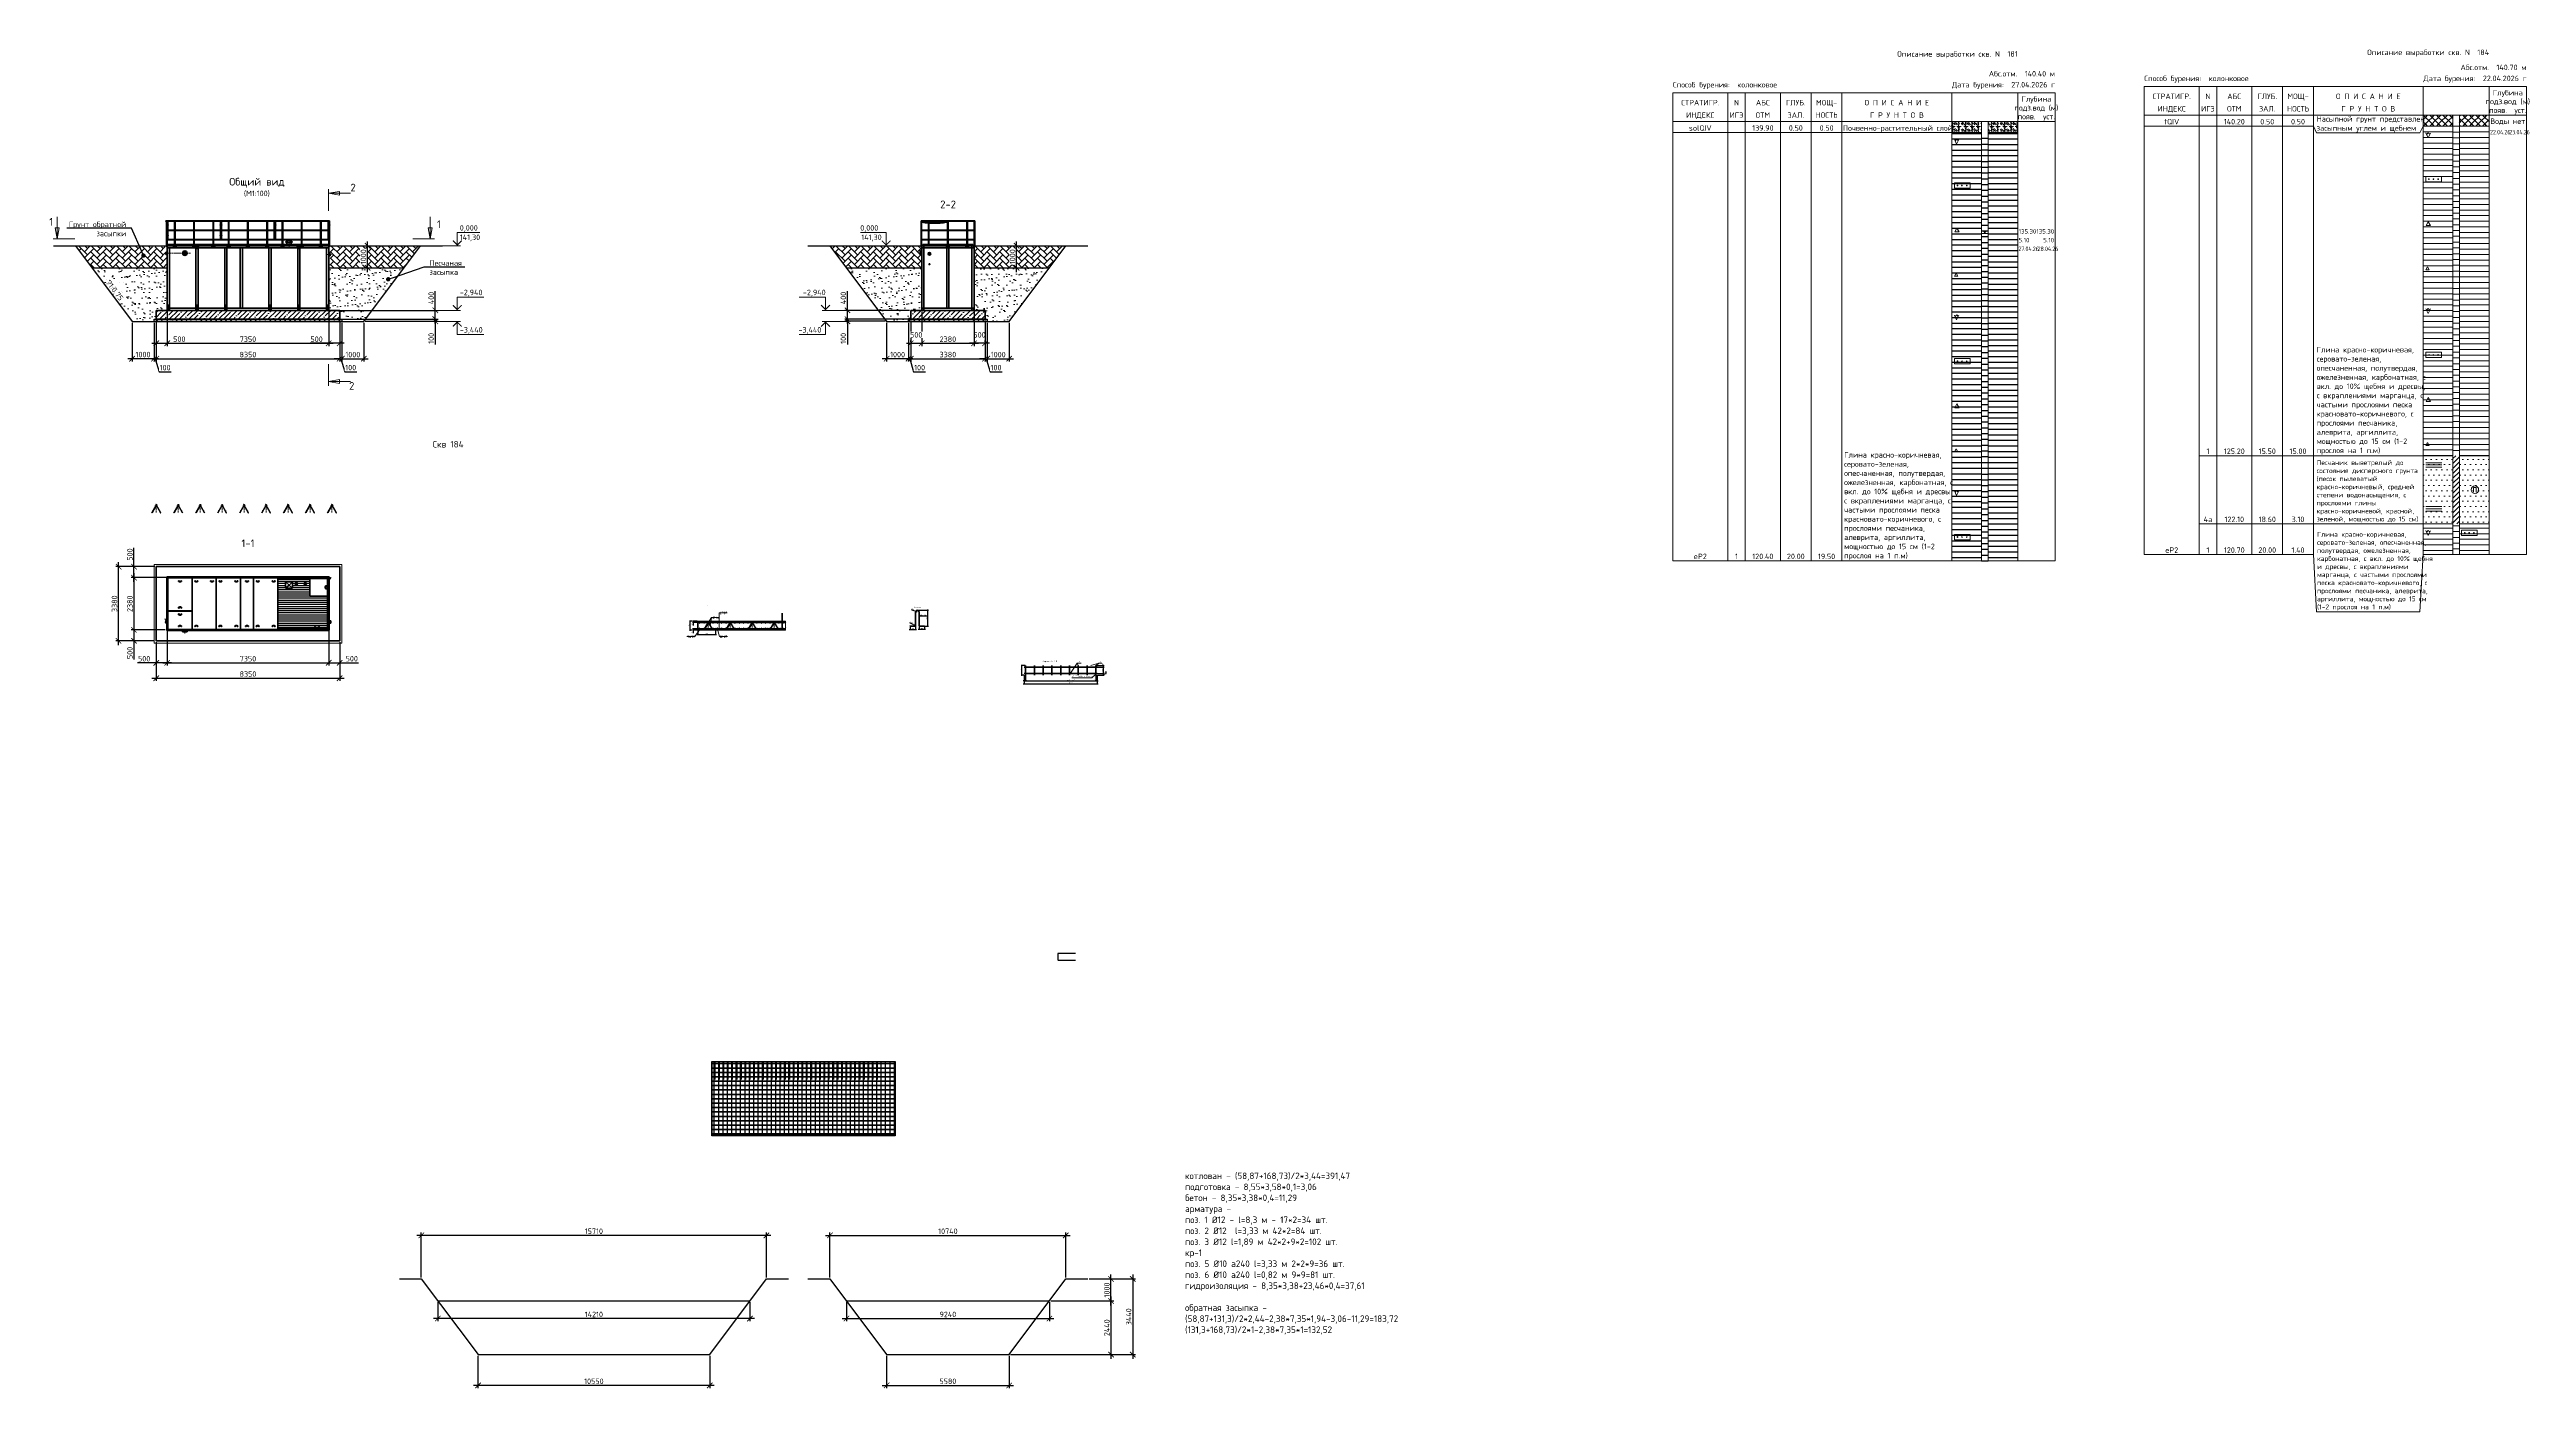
# Model space of a CAD drawing. Header units: metres. Extents: x 416248 to 529006, y -196572 to -135632.
import ezdxf
from ezdxf import colors
from ezdxf.entities.mleader import LeaderData, LeaderLine
from ezdxf.enums import TextEntityAlignment as Align
from ezdxf.math import Vec2, Vec3

# ---------------------------------------------------------------- set-up
doc = ezdxf.new("R2010")
doc.units = ezdxf.units.M
doc.header["$PDSIZE"] = 1
for name, pattern in [('CENTER', [16, 10, -2, 2, -2]), ('K5LT_AXLED', [19.5, 15, -1.5, 1.5, -1.5]), ('K5LT_BASIC', [0]), ('K5LT_DASHED', [6, 4, -2]), ('K5LT_THIN', [0])]:
    doc.linetypes.add(name, pattern=pattern)
doc.layers.get('0').update_dxf_attribs({"lineweight": 0})
doc.layers.get('Defpoints').update_dxf_attribs({"color": 3})
for name, color, linetype in [('Fill', 7, 'Continuous'), ('Skv', 7, 'Continuous'), ('Table', 7, 'Continuous'), ('Water', 7, 'Continuous'), ('Системный слой', 7, 'Continuous')]:
    doc.layers.add(name, color=color, linetype=linetype)
for name, color, linetype, lineweight in [('арматура', 7, 'Continuous', 50), ('второстепенные', 7, 'Continuous', 25), ('выноски', 7, 'Continuous', 15), ('ГП_Расстояние от зд до сетей', 7, 'Continuous', 0), ('опалубка', 7, 'Continuous', 13), ('оси', 7, 'CENTER', 13), ('основная конструкция', 7, 'Continuous', 50), ('разм.', 7, 'Continuous', 18), ('размеры', 7, 'Continuous', 15), ('Стены', 7, 'Continuous', 50), ('текст', 7, 'Continuous', 18), ('штриховка', 7, 'Continuous', 9)]:
    doc.layers.add(name, color=color, linetype=linetype, lineweight=lineweight)
doc.layers.add('помощь', color=1, linetype='Continuous', lineweight=0, plot=False)
doc.styles.add('GOST 2.304', font='CS_Gost2304.shx')
doc.styles.add('GOST-2.304_Type-B', font='GOST Common.ttf')
doc.styles.add('ISOCPEUR', font='isocpeur.ttf')
doc.styles.add('ГОСТ 2.304', font='CS_Gost2304.shx')
doc.styles.add('СПДС', font='isocpeur.ttf')
doc.dimstyles.new('SPDS', dxfattribs={"dimscale": 10, "dimtxt": 2.5, "dimasz": 2.5, "dimexe": 1.25, "dimexo": 0.625, "dimtad": 1, "dimdec": 0, "dimrnd": 0.001, "dimtxsty": 'GOST 2.304', "dimblk": 'ARCHTICK', "dimblk1": 'ARCHTICK', "dimblk2": 'ARCHTICK', "dimcen": 2.5, "dimdle": 2, "dimadec": 0, "dimazin": 2, "dimtfac": 0.75, "dimtdec": 4, "dimtmove": 1, "dimatfit": 3, "dimfxl": 1, "dimtolj": 1, "dimarcsym": 1})
doc.dimstyles.new('SPDS-ISOCUP', dxfattribs={"dimscale": 10, "dimtxt": 2.5, "dimasz": 2.5, "dimexe": 1.25, "dimexo": 0.625, "dimtad": 1, "dimdec": 0, "dimrnd": 0.001, "dimtxsty": 'ISOCPEUR', "dimblk": 'ARCHTICK', "dimcen": 2.5, "dimdle": 2, "dimadec": 0, "dimazin": 2, "dimtfac": 0.75, "dimtdec": 0, "dimtmove": 1, "dimatfit": 3, "dimfxl": 1, "dimtolj": 1, "dimarcsym": 1})
doc.dimstyles.new('СПДС', dxfattribs={"dimscale": 100, "dimtxt": 2.5, "dimasz": 2.5, "dimexe": 1.25, "dimexo": 0.625, "dimtad": 1, "dimdec": 0, "dimrnd": 0.001, "dimtxsty": 'ГОСТ 2.304', "dimblk": 'ARCHTICK', "dimblk1": 'ARCHTICK', "dimblk2": 'ARCHTICK', "dimcen": 2.5, "dimdle": 2, "dimadec": 0, "dimazin": 2, "dimtfac": 0.75, "dimtdec": 4, "dimtmove": 1, "dimatfit": 3, "dimfxl": 1, "dimtolj": 1, "dimarcsym": 1})
pattern_1 = [(225, (-4940694.04, -238619.2), (3e-14, -300), [212.13, -212.134069]), (315, (-4940844.04, -238469.2), (300, 3e-14), [212.13, -212.134069]), (45, (-4940994.04, -238619.2), (3e-14, 300), [212.13, -212.134069]), (135, (-4940844.04, -238769.2), (-300, 3e-14), [212.13, -212.134069])]
pattern_2 = [(0, (87834.07, -244535.84), (6e-14, 254), [])]
pattern_3 = [(0, (87834.07, -244535.84), (119.0625, 238.125), [0, -238.125])]
pattern_4 = [(0, (87834.07, -244535.84), (6e-14, 263.525), [])]

# ---------------------------------------------------------------- blocks, each defined once
blk = doc.blocks.new('_ArchTick')
at = {"color": 0, "linetype": 'ByBlock', "lineweight": 30, "const_width": 0.15}
blk.add_lwpolyline([(-0.5, -0.5), (0.5, 0.5)], dxfattribs=at)
blk = doc.blocks.new('*D3')
at = {"layer": 'Defpoints', "color": 0, "ltscale": 100, "transparency": 16777216}
for p in [(421606, -146202), (421106, -147902)]:
    blk.add_point(p, dxfattribs=at)
at = {"layer": 'размеры', "color": 0, "lineweight": -2, "ltscale": 100, "transparency": 16777216}
for p, q in [((421606, -146265), (421606, -149127)), ((421106, -147965), (421106, -149127)), ((420906, -149002), (421606, -149002)), ((421606, -149002), (422456, -149002))]:
    blk.add_line(p, q, dxfattribs=at)
at = {"layer": 'размеры', "color": 0, "lineweight": -2, "ltscale": 100, "transparency": 16777216, "xscale": 250, "yscale": 250, "zscale": 250, "rotation": 180}
blk.add_blockref('_ArchTick', (421106, -149002), dxfattribs=at)
at = {"layer": 'размеры', "color": 0, "lineweight": -2, "ltscale": 100, "transparency": 16777216, "xscale": 250, "yscale": 250, "zscale": 250}
blk.add_blockref('_ArchTick', (421606, -149002), dxfattribs=at)
at = {"layer": 'размеры', "color": 0, "ltscale": 100, "transparency": 16777216, "insert": (422156, -148815), "char_height": 250, "attachment_point": 5, "style": 'ISOCPEUR', "bg_fill": 3, "box_fill_scale": 1.1, "bg_fill_color": 9, "bg_fill_true_color": 13158600, "bg_fill_transparency": 0}
blk.add_mtext('\\A1;500', dxfattribs=at)
at = {"layer": 'Defpoints', "color": 0, "ltscale": 100, "transparency": 16777216}
blk.add_point((421606, -149002), dxfattribs=at)
blk = doc.blocks.new('*D5')
at = {"layer": 'Defpoints', "color": 0, "ltscale": 100, "transparency": 16777216}
for p in [(421006, -148002), (421106, -149002)]:
    blk.add_point(p, dxfattribs=at)
at = {"layer": 'размеры', "color": 0, "lineweight": -2, "ltscale": 100, "transparency": 16777216}
for p, q in [((421006, -148065), (421006, -149827)), ((421006, -149702), (420756, -149702)), ((421056, -149702), (421234, -150296)), ((421106, -149065), (421106, -149827)), ((421106, -149702), (421356, -149702)), ((421234, -150296), (421784, -150296))]:
    blk.add_line(p, q, dxfattribs=at)
at = {"layer": 'размеры', "color": 0, "ltscale": 100, "transparency": 16777216, "insert": (421509, -150109), "char_height": 250, "attachment_point": 5, "style": 'ISOCPEUR', "bg_fill": 3, "box_fill_scale": 1.1, "bg_fill_color": 9, "bg_fill_true_color": 13158600, "bg_fill_transparency": 0}
blk.add_mtext('\\A1;100', dxfattribs=at)
at = {"layer": 'Defpoints', "color": 0, "ltscale": 100, "transparency": 16777216}
blk.add_point((421006, -149702), dxfattribs=at)
at = {"layer": 'размеры', "color": 0, "lineweight": -2, "ltscale": 100, "transparency": 16777216}
blk.add_line((421106, -149702), (421006, -149702), dxfattribs=at)
blk.add_line((421106, -149702), (421006, -149702), dxfattribs=at)
at = {"layer": 'размеры', "color": 0, "lineweight": -2, "ltscale": 100, "transparency": 16777216, "xscale": 250, "yscale": 250, "zscale": 250}
blk.add_blockref('_ArchTick', (421006, -149702), dxfattribs=at)
at = {"layer": 'размеры', "color": 0, "lineweight": -2, "ltscale": 100, "transparency": 16777216, "xscale": 250, "yscale": 250, "zscale": 250, "rotation": 180}
blk.add_blockref('_ArchTick', (421106, -149702), dxfattribs=at)
blk = doc.blocks.new('*D6')
at = {"layer": 'Defpoints', "color": 0, "ltscale": 100, "transparency": 16777216}
for p in [(420006, -148002), (421006, -148002)]:
    blk.add_point(p, dxfattribs=at)
at = {"layer": 'размеры', "color": 0, "lineweight": -2, "ltscale": 100, "transparency": 16777216}
for p, q in [((420006, -148065), (420006, -149827)), ((421006, -148065), (421006, -149827)), ((421206, -149702), (419806, -149702))]:
    blk.add_line(p, q, dxfattribs=at)
at = {"layer": 'размеры', "color": 0, "lineweight": -2, "ltscale": 100, "transparency": 16777216, "xscale": 250, "yscale": 250, "zscale": 250, "rotation": 180}
blk.add_blockref('_ArchTick', (420006, -149702), dxfattribs=at)
at = {"layer": 'размеры', "color": 0, "lineweight": -2, "ltscale": 100, "transparency": 16777216, "xscale": 250, "yscale": 250, "zscale": 250}
blk.add_blockref('_ArchTick', (421006, -149702), dxfattribs=at)
at = {"layer": 'размеры', "color": 0, "ltscale": 100, "transparency": 16777216, "insert": (420506, -149515), "char_height": 250, "attachment_point": 5, "style": 'ISOCPEUR', "bg_fill": 3, "box_fill_scale": 1.1, "bg_fill_color": 9, "bg_fill_true_color": 13158600, "bg_fill_transparency": 0}
blk.add_mtext('\\A1;1000', dxfattribs=at)
at = {"layer": 'Defpoints', "color": 0, "ltscale": 100, "transparency": 16777216}
blk.add_point((420006, -149702), dxfattribs=at)
blk = doc.blocks.new('*D4')
at = {"layer": 'Defpoints', "color": 0, "ltscale": 100, "transparency": 16777216}
for p in [(429456, -147902), (421106, -149002), (429456, -149702)]:
    blk.add_point(p, dxfattribs=at)
at = {"layer": 'размеры', "color": 0, "lineweight": -2, "ltscale": 100, "transparency": 16777216}
for p, q in [((429456, -147965), (429456, -149827)), ((420906, -149702), (429656, -149702)), ((421106, -149065), (421106, -149827))]:
    blk.add_line(p, q, dxfattribs=at)
at = {"layer": 'размеры', "color": 0, "lineweight": -2, "ltscale": 100, "transparency": 16777216, "xscale": 250, "yscale": 250, "zscale": 250, "rotation": 180}
blk.add_blockref('_ArchTick', (421106, -149702), dxfattribs=at)
at = {"layer": 'размеры', "color": 0, "lineweight": -2, "ltscale": 100, "transparency": 16777216, "xscale": 250, "yscale": 250, "zscale": 250}
blk.add_blockref('_ArchTick', (429456, -149702), dxfattribs=at)
at = {"layer": 'размеры', "color": 0, "ltscale": 100, "transparency": 16777216, "insert": (425281, -149515), "char_height": 250, "attachment_point": 5, "style": 'ISOCPEUR', "bg_fill": 3, "box_fill_scale": 1.1, "bg_fill_color": 9, "bg_fill_true_color": 13158600, "bg_fill_transparency": 0}
blk.add_mtext('\\A1;8350', dxfattribs=at)
blk = doc.blocks.new('*D7')
at = {"layer": 'Defpoints', "color": 0, "ltscale": 100, "transparency": 16777216}
for p in [(429556, -148002), (429456, -149002)]:
    blk.add_point(p, dxfattribs=at)
at = {"layer": 'размеры', "color": 0, "lineweight": -2, "ltscale": 100, "transparency": 16777216}
for p, q in [((429556, -148065), (429556, -149827)), ((429456, -149702), (429206, -149702)), ((429456, -149065), (429456, -149827)), ((429506, -149702), (429684, -150296)), ((429556, -149702), (429806, -149702)), ((429684, -150296), (430234, -150296))]:
    blk.add_line(p, q, dxfattribs=at)
at = {"layer": 'размеры', "color": 0, "ltscale": 100, "transparency": 16777216, "insert": (429959, -150109), "char_height": 250, "attachment_point": 5, "style": 'ISOCPEUR', "bg_fill": 3, "box_fill_scale": 1.1, "bg_fill_color": 9, "bg_fill_true_color": 13158600, "bg_fill_transparency": 0}
blk.add_mtext('\\A1;100', dxfattribs=at)
at = {"layer": 'Defpoints', "color": 0, "ltscale": 100, "transparency": 16777216}
blk.add_point((429556, -149702), dxfattribs=at)
at = {"layer": 'размеры', "color": 0, "lineweight": -2, "ltscale": 100, "transparency": 16777216}
blk.add_line((429456, -149702), (429556, -149702), dxfattribs=at)
blk.add_line((429456, -149702), (429556, -149702), dxfattribs=at)
at = {"layer": 'размеры', "color": 0, "lineweight": -2, "ltscale": 100, "transparency": 16777216, "xscale": 250, "yscale": 250, "zscale": 250}
blk.add_blockref('_ArchTick', (429456, -149702), dxfattribs=at)
at = {"layer": 'размеры', "color": 0, "lineweight": -2, "ltscale": 100, "transparency": 16777216, "xscale": 250, "yscale": 250, "zscale": 250, "rotation": 180}
blk.add_blockref('_ArchTick', (429556, -149702), dxfattribs=at)
blk = doc.blocks.new('*D8')
at = {"layer": 'Defpoints', "color": 0, "ltscale": 100, "transparency": 16777216}
for p in [(429556, -148002), (430556, -148002)]:
    blk.add_point(p, dxfattribs=at)
at = {"layer": 'размеры', "color": 0, "lineweight": -2, "ltscale": 100, "transparency": 16777216}
for p, q in [((429556, -148065), (429556, -149827)), ((430556, -148065), (430556, -149827)), ((429356, -149702), (430756, -149702))]:
    blk.add_line(p, q, dxfattribs=at)
at = {"layer": 'размеры', "color": 0, "lineweight": -2, "ltscale": 100, "transparency": 16777216, "xscale": 250, "yscale": 250, "zscale": 250, "rotation": 180}
blk.add_blockref('_ArchTick', (429556, -149702), dxfattribs=at)
at = {"layer": 'размеры', "color": 0, "lineweight": -2, "ltscale": 100, "transparency": 16777216, "xscale": 250, "yscale": 250, "zscale": 250}
blk.add_blockref('_ArchTick', (430556, -149702), dxfattribs=at)
at = {"layer": 'размеры', "color": 0, "ltscale": 100, "transparency": 16777216, "insert": (430056, -149515), "char_height": 250, "attachment_point": 5, "style": 'ISOCPEUR', "bg_fill": 3, "box_fill_scale": 1.1, "bg_fill_color": 9, "bg_fill_true_color": 13158600, "bg_fill_transparency": 0}
blk.add_mtext('\\A1;1000', dxfattribs=at)
at = {"layer": 'Defpoints', "color": 0, "ltscale": 100, "transparency": 16777216}
blk.add_point((430556, -149702), dxfattribs=at)
blk = doc.blocks.new('*D9')
at = {"layer": 'Defpoints', "color": 0, "ltscale": 100, "transparency": 16777216}
for p in [(429456, -147502), (429456, -147902)]:
    blk.add_point(p, dxfattribs=at)
at = {"layer": 'размеры', "color": 0, "lineweight": -2, "ltscale": 100, "transparency": 16777216}
for p, q in [((429519, -147502), (433934, -147502)), ((433809, -147502), (433809, -146627)), ((433809, -148102), (433809, -147502)), ((429519, -147902), (433934, -147902))]:
    blk.add_line(p, q, dxfattribs=at)
at = {"layer": 'размеры', "color": 0, "lineweight": -2, "ltscale": 100, "transparency": 16777216, "xscale": 250, "yscale": 250, "zscale": 250}
for p, rotation in [((433809, -147502), 90), ((433809, -147902), 270)]:
    blk.add_blockref('_ArchTick', p, dxfattribs=dict(at, rotation=rotation))
at = {"layer": 'размеры', "color": 0, "ltscale": 100, "transparency": 16777216, "insert": (433621, -146940), "char_height": 250, "attachment_point": 5, "rotation": 90, "style": 'ISOCPEUR', "bg_fill": 3, "box_fill_scale": 1.1, "bg_fill_color": 9, "bg_fill_true_color": 13158600, "bg_fill_transparency": 0}
blk.add_mtext('\\A1;400', dxfattribs=at)
at = {"layer": 'Defpoints', "color": 0, "ltscale": 100, "transparency": 16777216}
blk.add_point((433809, -147502), dxfattribs=at)
blk = doc.blocks.new('*D10')
at = {"layer": 'Defpoints', "color": 0, "ltscale": 100, "transparency": 16777216}
for p in [(429556, -147902), (430556, -148002), (433809, -148002)]:
    blk.add_point(p, dxfattribs=at)
at = {"layer": 'размеры', "color": 0, "lineweight": -2, "ltscale": 100, "transparency": 16777216}
for p, q in [((433809, -147902), (433809, -147652)), ((429619, -147902), (433934, -147902)), ((430619, -148002), (433934, -148002)), ((433809, -147902), (433809, -148002)), ((433809, -148002), (433809, -149052))]:
    blk.add_line(p, q, dxfattribs=at)
at = {"layer": 'размеры', "color": 0, "lineweight": -2, "ltscale": 100, "transparency": 16777216, "xscale": 250, "yscale": 250, "zscale": 250}
for p, rotation in [((433809, -147902), 270), ((433809, -148002), 90)]:
    blk.add_blockref('_ArchTick', p, dxfattribs=dict(at, rotation=rotation))
at = {"layer": 'размеры', "color": 0, "ltscale": 100, "transparency": 16777216, "insert": (433621, -148777), "char_height": 250, "attachment_point": 5, "rotation": 90, "style": 'ISOCPEUR'}
blk.add_mtext('\\A1;100', dxfattribs=at)
blk = doc.blocks.new('*D11')
at = {"layer": 'Defpoints', "color": 0, "ltscale": 100, "transparency": 16777216}
for p in [(421606, -146202), (428956, -147402), (428956, -149002)]:
    blk.add_point(p, dxfattribs=at)
at = {"layer": 'размеры', "color": 0, "lineweight": -2, "ltscale": 100, "transparency": 16777216}
for p, q in [((421606, -146265), (421606, -149127)), ((428956, -147465), (428956, -149127)), ((421406, -149002), (429156, -149002))]:
    blk.add_line(p, q, dxfattribs=at)
at = {"layer": 'размеры', "color": 0, "lineweight": -2, "ltscale": 100, "transparency": 16777216, "xscale": 250, "yscale": 250, "zscale": 250, "rotation": 180}
blk.add_blockref('_ArchTick', (421606, -149002), dxfattribs=at)
at = {"layer": 'размеры', "color": 0, "lineweight": -2, "ltscale": 100, "transparency": 16777216, "xscale": 250, "yscale": 250, "zscale": 250}
blk.add_blockref('_ArchTick', (428956, -149002), dxfattribs=at)
at = {"layer": 'размеры', "color": 0, "ltscale": 100, "transparency": 16777216, "insert": (425281, -148815), "char_height": 250, "attachment_point": 5, "style": 'ISOCPEUR', "bg_fill": 3, "box_fill_scale": 1.1, "bg_fill_color": 9, "bg_fill_true_color": 13158600, "bg_fill_transparency": 0}
blk.add_mtext('\\A1;7350', dxfattribs=at)
blk = doc.blocks.new('*D12')
at = {"layer": 'Defpoints', "color": 0, "ltscale": 100, "transparency": 16777216}
for p in [(428956, -145902), (429456, -147902)]:
    blk.add_point(p, dxfattribs=at)
at = {"layer": 'размеры', "color": 0, "lineweight": -2, "ltscale": 100, "transparency": 16777216}
for p, q in [((428956, -145965), (428956, -149127)), ((429456, -147965), (429456, -149127)), ((428956, -149002), (428106, -149002)), ((429656, -149002), (428956, -149002))]:
    blk.add_line(p, q, dxfattribs=at)
at = {"layer": 'размеры', "color": 0, "lineweight": -2, "ltscale": 100, "transparency": 16777216, "xscale": 250, "yscale": 250, "zscale": 250, "rotation": 180}
blk.add_blockref('_ArchTick', (428956, -149002), dxfattribs=at)
at = {"layer": 'размеры', "color": 0, "lineweight": -2, "ltscale": 100, "transparency": 16777216, "xscale": 250, "yscale": 250, "zscale": 250}
blk.add_blockref('_ArchTick', (429456, -149002), dxfattribs=at)
at = {"layer": 'размеры', "color": 0, "ltscale": 100, "transparency": 16777216, "insert": (428406, -148815), "char_height": 250, "attachment_point": 5, "style": 'ISOCPEUR', "bg_fill": 3, "box_fill_scale": 1.1, "bg_fill_color": 9, "bg_fill_true_color": 13158600, "bg_fill_transparency": 0}
blk.add_mtext('\\A1;500', dxfattribs=at)
at = {"layer": 'Defpoints', "color": 0, "ltscale": 100, "transparency": 16777216}
blk.add_point((428956, -149002), dxfattribs=at)
blk = doc.blocks.new('*D13')
at = {"layer": 'Defpoints', "color": 0, "ltscale": 100, "transparency": 16777216}
for p in [(421106, -162546), (429456, -162546), (429456, -164246)]:
    blk.add_point(p, dxfattribs=at)
at = {"layer": 'размеры', "color": 0, "lineweight": -2, "ltscale": 100, "transparency": 16777216}
for p, q in [((421106, -162608), (421106, -164371)), ((429456, -162608), (429456, -164371)), ((420906, -164246), (429656, -164246))]:
    blk.add_line(p, q, dxfattribs=at)
at = {"layer": 'размеры', "color": 0, "lineweight": -2, "ltscale": 100, "transparency": 16777216, "xscale": 250, "yscale": 250, "zscale": 250, "rotation": 180}
blk.add_blockref('_ArchTick', (421106, -164246), dxfattribs=at)
at = {"layer": 'размеры', "color": 0, "lineweight": -2, "ltscale": 100, "transparency": 16777216, "xscale": 250, "yscale": 250, "zscale": 250}
blk.add_blockref('_ArchTick', (429456, -164246), dxfattribs=at)
at = {"layer": 'размеры', "color": 0, "ltscale": 100, "transparency": 16777216, "insert": (425281, -164058), "char_height": 250, "attachment_point": 5, "style": 'ISOCPEUR'}
blk.add_mtext('\\A1;8350', dxfattribs=at)
blk = doc.blocks.new('*D14')
at = {"layer": 'Defpoints', "color": 0, "ltscale": 100, "transparency": 16777216}
for p in [(428956, -162046), (429456, -162546), (429456, -163546)]:
    blk.add_point(p, dxfattribs=at)
at = {"layer": 'размеры', "color": 0, "lineweight": -2, "ltscale": 100, "transparency": 16777216}
for p, q in [((428956, -162108), (428956, -163671)), ((429456, -162608), (429456, -163671)), ((428756, -163546), (429456, -163546)), ((429456, -163546), (430306, -163546))]:
    blk.add_line(p, q, dxfattribs=at)
at = {"layer": 'размеры', "color": 0, "lineweight": -2, "ltscale": 100, "transparency": 16777216, "xscale": 250, "yscale": 250, "zscale": 250, "rotation": 180}
blk.add_blockref('_ArchTick', (428956, -163546), dxfattribs=at)
at = {"layer": 'размеры', "color": 0, "lineweight": -2, "ltscale": 100, "transparency": 16777216, "xscale": 250, "yscale": 250, "zscale": 250}
blk.add_blockref('_ArchTick', (429456, -163546), dxfattribs=at)
at = {"layer": 'размеры', "color": 0, "ltscale": 100, "transparency": 16777216, "insert": (430006, -163358), "char_height": 250, "attachment_point": 5, "style": 'ISOCPEUR'}
blk.add_mtext('\\A1;500', dxfattribs=at)
blk = doc.blocks.new('*D15')
at = {"layer": 'Defpoints', "color": 0, "ltscale": 100, "transparency": 16777216}
for p in [(421606, -162046), (421106, -162546), (421106, -163546)]:
    blk.add_point(p, dxfattribs=at)
at = {"layer": 'размеры', "color": 0, "lineweight": -2, "ltscale": 100, "transparency": 16777216}
for p, q in [((421606, -162108), (421606, -163671)), ((421106, -162608), (421106, -163671)), ((421106, -163546), (420256, -163546)), ((421806, -163546), (421106, -163546))]:
    blk.add_line(p, q, dxfattribs=at)
at = {"layer": 'размеры', "color": 0, "lineweight": -2, "ltscale": 100, "transparency": 16777216, "xscale": 250, "yscale": 250, "zscale": 250, "rotation": 180}
blk.add_blockref('_ArchTick', (421106, -163546), dxfattribs=at)
at = {"layer": 'размеры', "color": 0, "lineweight": -2, "ltscale": 100, "transparency": 16777216, "xscale": 250, "yscale": 250, "zscale": 250}
blk.add_blockref('_ArchTick', (421606, -163546), dxfattribs=at)
at = {"layer": 'размеры', "color": 0, "ltscale": 100, "transparency": 16777216, "insert": (420556, -163358), "char_height": 250, "attachment_point": 5, "style": 'ISOCPEUR'}
blk.add_mtext('\\A1;500', dxfattribs=at)
blk = doc.blocks.new('*D16')
at = {"layer": 'Defpoints', "color": 0, "ltscale": 100, "transparency": 16777216}
for p in [(421606, -162046), (428956, -162046), (428956, -163546)]:
    blk.add_point(p, dxfattribs=at)
at = {"layer": 'размеры', "color": 0, "lineweight": -2, "ltscale": 100, "transparency": 16777216}
for p, q in [((421606, -162108), (421606, -163671)), ((428956, -162108), (428956, -163671)), ((421406, -163546), (429156, -163546))]:
    blk.add_line(p, q, dxfattribs=at)
at = {"layer": 'размеры', "color": 0, "lineweight": -2, "ltscale": 100, "transparency": 16777216, "xscale": 250, "yscale": 250, "zscale": 250, "rotation": 180}
blk.add_blockref('_ArchTick', (421606, -163546), dxfattribs=at)
at = {"layer": 'размеры', "color": 0, "lineweight": -2, "ltscale": 100, "transparency": 16777216, "xscale": 250, "yscale": 250, "zscale": 250}
blk.add_blockref('_ArchTick', (428956, -163546), dxfattribs=at)
at = {"layer": 'размеры', "color": 0, "ltscale": 100, "transparency": 16777216, "insert": (425281, -163358), "char_height": 250, "attachment_point": 5, "style": 'ISOCPEUR'}
blk.add_mtext('\\A1;7350', dxfattribs=at)
blk = doc.blocks.new('*D19')
at = {"layer": 'Defpoints', "color": 0, "ltscale": 100, "transparency": 16777216}
for p in [(420091, -159166), (421106, -159166), (421606, -159666)]:
    blk.add_point(p, dxfattribs=at)
at = {"layer": 'размеры', "color": 0, "lineweight": -2, "ltscale": 100, "transparency": 16777216}
for p, q in [((420091, -159166), (420091, -158316)), ((421044, -159166), (419966, -159166)), ((421544, -159666), (419966, -159666)), ((420091, -159866), (420091, -159166))]:
    blk.add_line(p, q, dxfattribs=at)
at = {"layer": 'размеры', "color": 0, "lineweight": -2, "ltscale": 100, "transparency": 16777216, "xscale": 250, "yscale": 250, "zscale": 250}
for p, rotation in [((420091, -159166), 90), ((420091, -159666), 270)]:
    blk.add_blockref('_ArchTick', p, dxfattribs=dict(at, rotation=rotation))
at = {"layer": 'размеры', "color": 0, "ltscale": 100, "transparency": 16777216, "insert": (419904, -158616), "char_height": 250, "attachment_point": 5, "rotation": 90, "style": 'ISOCPEUR'}
blk.add_mtext('\\A1;500', dxfattribs=at)
blk = doc.blocks.new('*D17')
at = {"layer": 'Defpoints', "color": 0, "ltscale": 100, "transparency": 16777216}
for p in [(421606, -159666), (420091, -162046), (421581, -162046)]:
    blk.add_point(p, dxfattribs=at)
at = {"layer": 'размеры', "color": 0, "lineweight": -2, "ltscale": 100, "transparency": 16777216}
for p, q in [((421544, -159666), (419966, -159666)), ((420091, -159466), (420091, -162246)), ((421519, -162046), (419966, -162046))]:
    blk.add_line(p, q, dxfattribs=at)
at = {"layer": 'размеры', "color": 0, "lineweight": -2, "ltscale": 100, "transparency": 16777216, "xscale": 250, "yscale": 250, "zscale": 250}
for p, rotation in [((420091, -159666), 90), ((420091, -162046), 270)]:
    blk.add_blockref('_ArchTick', p, dxfattribs=dict(at, rotation=rotation))
at = {"layer": 'размеры', "color": 0, "ltscale": 100, "transparency": 16777216, "insert": (419904, -160856), "char_height": 250, "attachment_point": 5, "rotation": 90, "style": 'ISOCPEUR'}
blk.add_mtext('\\A1;2380', dxfattribs=at)
blk = doc.blocks.new('*D20')
at = {"layer": 'Defpoints', "color": 0, "ltscale": 100, "transparency": 16777216}
for p in [(421581, -162046), (420091, -162546), (421091, -162546)]:
    blk.add_point(p, dxfattribs=at)
at = {"layer": 'размеры', "color": 0, "lineweight": -2, "ltscale": 100, "transparency": 16777216}
for p, q in [((421519, -162046), (419966, -162046)), ((420091, -161846), (420091, -162546)), ((421029, -162546), (419966, -162546)), ((420091, -162546), (420091, -163396))]:
    blk.add_line(p, q, dxfattribs=at)
at = {"layer": 'размеры', "color": 0, "lineweight": -2, "ltscale": 100, "transparency": 16777216, "xscale": 250, "yscale": 250, "zscale": 250}
for p, rotation in [((420091, -162046), 90), ((420091, -162546), 270)]:
    blk.add_blockref('_ArchTick', p, dxfattribs=dict(at, rotation=rotation))
at = {"layer": 'размеры', "color": 0, "ltscale": 100, "transparency": 16777216, "insert": (419904, -163096), "char_height": 250, "attachment_point": 5, "rotation": 90, "style": 'ISOCPEUR'}
blk.add_mtext('\\A1;500', dxfattribs=at)
blk = doc.blocks.new('*D18')
at = {"layer": 'Defpoints', "color": 0, "ltscale": 100, "transparency": 16777216}
for p in [(419391, -159166), (421106, -159166), (420091, -162546)]:
    blk.add_point(p, dxfattribs=at)
at = {"layer": 'размеры', "color": 0, "lineweight": -2, "ltscale": 100, "transparency": 16777216}
for p, q in [((419391, -162746), (419391, -158966)), ((421044, -159166), (419266, -159166)), ((420029, -162546), (419266, -162546))]:
    blk.add_line(p, q, dxfattribs=at)
at = {"layer": 'размеры', "color": 0, "lineweight": -2, "ltscale": 100, "transparency": 16777216, "xscale": 250, "yscale": 250, "zscale": 250}
for p, rotation in [((419391, -159166), 90), ((419391, -162546), 270)]:
    blk.add_blockref('_ArchTick', p, dxfattribs=dict(at, rotation=rotation))
at = {"layer": 'размеры', "color": 0, "ltscale": 100, "transparency": 16777216, "insert": (419204, -160856), "char_height": 250, "attachment_point": 5, "rotation": 90, "style": 'ISOCPEUR'}
blk.add_mtext('\\A1;3380', dxfattribs=at)
blk = doc.blocks.new('*D23')
at = {"layer": 'Defpoints', "color": 0, "ltscale": 100, "transparency": 16777216}
for p in [(455354, -148002), (455454, -147902)]:
    blk.add_point(p, dxfattribs=at)
at = {"layer": 'размеры', "color": 0, "lineweight": -2, "ltscale": 100, "transparency": 16777216}
for p, q in [((455354, -148065), (455354, -149827)), ((455454, -147965), (455454, -149827)), ((455354, -149702), (455104, -149702)), ((455404, -149702), (455582, -150296)), ((455454, -149702), (455704, -149702)), ((455582, -150296), (456132, -150296))]:
    blk.add_line(p, q, dxfattribs=at)
at = {"layer": 'размеры', "color": 0, "ltscale": 100, "transparency": 16777216, "insert": (455857, -150109), "char_height": 250, "attachment_point": 5, "style": 'ISOCPEUR', "bg_fill": 3, "box_fill_scale": 1.1, "bg_fill_color": 9, "bg_fill_true_color": 13158600, "bg_fill_transparency": 0}
blk.add_mtext('\\A1;100', dxfattribs=at)
at = {"layer": 'Defpoints', "color": 0, "ltscale": 100, "transparency": 16777216}
blk.add_point((455354, -149702), dxfattribs=at)
at = {"layer": 'размеры', "color": 0, "lineweight": -2, "ltscale": 100, "transparency": 16777216}
blk.add_line((455454, -149702), (455354, -149702), dxfattribs=at)
blk.add_line((455454, -149702), (455354, -149702), dxfattribs=at)
at = {"layer": 'размеры', "color": 0, "lineweight": -2, "ltscale": 100, "transparency": 16777216, "xscale": 250, "yscale": 250, "zscale": 250}
blk.add_blockref('_ArchTick', (455354, -149702), dxfattribs=at)
at = {"layer": 'размеры', "color": 0, "lineweight": -2, "ltscale": 100, "transparency": 16777216, "xscale": 250, "yscale": 250, "zscale": 250, "rotation": 180}
blk.add_blockref('_ArchTick', (455454, -149702), dxfattribs=at)
blk = doc.blocks.new('*D24')
at = {"layer": 'Defpoints', "color": 0, "ltscale": 100, "transparency": 16777216}
for p in [(458834, -147902), (458934, -148002)]:
    blk.add_point(p, dxfattribs=at)
at = {"layer": 'размеры', "color": 0, "lineweight": -2, "ltscale": 100, "transparency": 16777216}
for p, q in [((458834, -147965), (458834, -149827)), ((458934, -148065), (458934, -149827)), ((458834, -149702), (458584, -149702)), ((458884, -149702), (459062, -150296)), ((458934, -149702), (459184, -149702)), ((459062, -150296), (459612, -150296))]:
    blk.add_line(p, q, dxfattribs=at)
at = {"layer": 'размеры', "color": 0, "ltscale": 100, "transparency": 16777216, "insert": (459337, -150109), "char_height": 250, "attachment_point": 5, "style": 'ISOCPEUR', "bg_fill": 3, "box_fill_scale": 1.1, "bg_fill_color": 9, "bg_fill_true_color": 13158600, "bg_fill_transparency": 0}
blk.add_mtext('\\A1;100', dxfattribs=at)
at = {"layer": 'Defpoints', "color": 0, "ltscale": 100, "transparency": 16777216}
blk.add_point((458934, -149702), dxfattribs=at)
at = {"layer": 'размеры', "color": 0, "lineweight": -2, "ltscale": 100, "transparency": 16777216}
blk.add_line((458834, -149702), (458934, -149702), dxfattribs=at)
blk.add_line((458834, -149702), (458934, -149702), dxfattribs=at)
at = {"layer": 'размеры', "color": 0, "lineweight": -2, "ltscale": 100, "transparency": 16777216, "xscale": 250, "yscale": 250, "zscale": 250}
blk.add_blockref('_ArchTick', (458834, -149702), dxfattribs=at)
at = {"layer": 'размеры', "color": 0, "lineweight": -2, "ltscale": 100, "transparency": 16777216, "xscale": 250, "yscale": 250, "zscale": 250, "rotation": 180}
blk.add_blockref('_ArchTick', (458934, -149702), dxfattribs=at)
blk = doc.blocks.new('*D25')
at = {"layer": 'Defpoints', "color": 0, "ltscale": 100, "transparency": 16777216}
for p in [(458934, -148002), (459934, -148002)]:
    blk.add_point(p, dxfattribs=at)
at = {"layer": 'размеры', "color": 0, "lineweight": -2, "ltscale": 100, "transparency": 16777216}
for p, q in [((458934, -148065), (458934, -149827)), ((459934, -148065), (459934, -149827)), ((458734, -149702), (460134, -149702))]:
    blk.add_line(p, q, dxfattribs=at)
at = {"layer": 'размеры', "color": 0, "lineweight": -2, "ltscale": 100, "transparency": 16777216, "xscale": 250, "yscale": 250, "zscale": 250, "rotation": 180}
blk.add_blockref('_ArchTick', (458934, -149702), dxfattribs=at)
at = {"layer": 'размеры', "color": 0, "lineweight": -2, "ltscale": 100, "transparency": 16777216, "xscale": 250, "yscale": 250, "zscale": 250}
blk.add_blockref('_ArchTick', (459934, -149702), dxfattribs=at)
at = {"layer": 'размеры', "color": 0, "ltscale": 100, "transparency": 16777216, "insert": (459434, -149515), "char_height": 250, "attachment_point": 5, "style": 'ISOCPEUR', "bg_fill": 3, "box_fill_scale": 1.1, "bg_fill_color": 9, "bg_fill_true_color": 13158600, "bg_fill_transparency": 0}
blk.add_mtext('\\A1;1000', dxfattribs=at)
at = {"layer": 'Defpoints', "color": 0, "ltscale": 100, "transparency": 16777216}
blk.add_point((459934, -149702), dxfattribs=at)
blk = doc.blocks.new('*D26')
at = {"layer": 'Defpoints', "color": 0, "ltscale": 100, "transparency": 16777216}
for p in [(454354, -148002), (455354, -148002)]:
    blk.add_point(p, dxfattribs=at)
at = {"layer": 'размеры', "color": 0, "lineweight": -2, "ltscale": 100, "transparency": 16777216}
for p, q in [((454354, -148065), (454354, -149827)), ((455354, -148065), (455354, -149827)), ((455554, -149702), (454154, -149702))]:
    blk.add_line(p, q, dxfattribs=at)
at = {"layer": 'размеры', "color": 0, "lineweight": -2, "ltscale": 100, "transparency": 16777216, "xscale": 250, "yscale": 250, "zscale": 250, "rotation": 180}
blk.add_blockref('_ArchTick', (454354, -149702), dxfattribs=at)
at = {"layer": 'размеры', "color": 0, "lineweight": -2, "ltscale": 100, "transparency": 16777216, "xscale": 250, "yscale": 250, "zscale": 250}
blk.add_blockref('_ArchTick', (455354, -149702), dxfattribs=at)
at = {"layer": 'размеры', "color": 0, "ltscale": 100, "transparency": 16777216, "insert": (454854, -149515), "char_height": 250, "attachment_point": 5, "style": 'ISOCPEUR', "bg_fill": 3, "box_fill_scale": 1.1, "bg_fill_color": 9, "bg_fill_true_color": 13158600, "bg_fill_transparency": 0}
blk.add_mtext('\\A1;1000', dxfattribs=at)
at = {"layer": 'Defpoints', "color": 0, "ltscale": 100, "transparency": 16777216}
blk.add_point((454354, -149702), dxfattribs=at)
blk = doc.blocks.new('*D21')
at = {"layer": 'Defpoints', "color": 0, "ltscale": 100, "transparency": 16777216}
for p in [(455454, -147502), (455454, -147902)]:
    blk.add_point(p, dxfattribs=at)
at = {"layer": 'размеры', "color": 0, "lineweight": -2, "ltscale": 100, "transparency": 16777216}
for p, q in [((455392, -147502), (452449, -147502)), ((452574, -147502), (452574, -146627)), ((452574, -148102), (452574, -147502)), ((455392, -147902), (452449, -147902))]:
    blk.add_line(p, q, dxfattribs=at)
at = {"layer": 'размеры', "color": 0, "lineweight": -2, "ltscale": 100, "transparency": 16777216, "xscale": 250, "yscale": 250, "zscale": 250}
for p, rotation in [((452574, -147502), 90), ((452574, -147902), 270)]:
    blk.add_blockref('_ArchTick', p, dxfattribs=dict(at, rotation=rotation))
at = {"layer": 'размеры', "color": 0, "ltscale": 100, "transparency": 16777216, "insert": (452386, -146940), "char_height": 250, "attachment_point": 5, "rotation": 90, "style": 'ISOCPEUR', "bg_fill": 3, "box_fill_scale": 1.1, "bg_fill_color": 9, "bg_fill_true_color": 13158600, "bg_fill_transparency": 0}
blk.add_mtext('\\A1;400', dxfattribs=at)
at = {"layer": 'Defpoints', "color": 0, "ltscale": 100, "transparency": 16777216}
blk.add_point((452574, -147502), dxfattribs=at)
blk = doc.blocks.new('*D22')
at = {"layer": 'Defpoints', "color": 0, "ltscale": 100, "transparency": 16777216}
for p in [(452574, -148002), (454354, -148002), (455354, -147902)]:
    blk.add_point(p, dxfattribs=at)
at = {"layer": 'размеры', "color": 0, "lineweight": -2, "ltscale": 100, "transparency": 16777216}
for p, q in [((452574, -147902), (452574, -147652)), ((455292, -147902), (452449, -147902)), ((454292, -148002), (452449, -148002)), ((452574, -147902), (452574, -148002)), ((452574, -148002), (452574, -149052))]:
    blk.add_line(p, q, dxfattribs=at)
at = {"layer": 'размеры', "color": 0, "lineweight": -2, "ltscale": 100, "transparency": 16777216, "xscale": 250, "yscale": 250, "zscale": 250}
for p, rotation in [((452574, -147902), 270), ((452574, -148002), 90)]:
    blk.add_blockref('_ArchTick', p, dxfattribs=dict(at, rotation=rotation))
at = {"layer": 'размеры', "color": 0, "ltscale": 100, "transparency": 16777216, "insert": (452386, -148777), "char_height": 250, "attachment_point": 5, "rotation": 90, "style": 'ISOCPEUR'}
blk.add_mtext('\\A1;100', dxfattribs=at)
blk = doc.blocks.new('*U2')
at = {"layer": 'штриховка', "ltscale": 10}
h = blk.add_hatch(color=256, dxfattribs=at)
edge = h.paths.add_edge_path()
edge.add_arc((0, 0), 5, 0, 360)
at = {"layer": 'арматура', "ltscale": 10}
blk.add_circle((0, 0), 5, dxfattribs=at)
at = {"layer": 'помощь', "ltscale": 10, "style": 'СПДС'}
blk.add_text('10 (А400)', height=25, dxfattribs=at).set_placement((7, 8))
blk = doc.blocks.new('*U27')
at = {"layer": 'арматура', "ltscale": 10}
blk.add_blockref('*U2', (0, 0), dxfattribs=at)
blk = doc.blocks.new('*U28')
at = {"layer": 'арматура', "color": 0, "linetype": 'ByBlock', "lineweight": -2, "transparency": 16777216}
for p in [(0, 0), (200, 0), (400, 0), (600, 0), (800, 0), (1000, 0), (1200, 0), (1400, 0), (1600, 0), (1800, 0), (2000, 0), (2200, 0), (2400, 0), (2600, 0), (2800, 0), (3000, 0), (3200, 0), (3400, 0), (3600, 0), (3800, 0)]:
    blk.add_blockref('*U27', p, dxfattribs=at)
blk = doc.blocks.new('*U29')
at = {"layer": 'арматура', "ltscale": 10}
blk.add_blockref('*U2', (0, 0), dxfattribs=at)
blk = doc.blocks.new('*U30')
at = {"layer": 'арматура', "color": 0, "linetype": 'ByBlock', "lineweight": -2, "transparency": 16777216}
for p in [(0, 0), (200, 0), (400, 0), (600, 0), (800, 0), (1000, 0), (1200, 0), (1400, 0), (1600, 0), (1800, 0), (2000, 0), (2200, 0), (2400, 0), (2600, 0), (2800, 0), (3000, 0), (3200, 0), (3400, 0), (3600, 0), (3800, 0)]:
    blk.add_blockref('*U29', p, dxfattribs=at)
blk = doc.blocks.new('*D32')
at = {"layer": 'Defpoints', "color": 0, "ltscale": 100, "transparency": 16777216}
for p in [(445548, -162054), (445748, -162054), (445773, -162004)]:
    blk.add_point(p, dxfattribs=at)
at = {"layer": 'размеры', "color": 0, "lineweight": -2, "ltscale": 100, "transparency": 16777216}
for p, q in [((445760, -162004), (445523, -162004)), ((445735, -162054), (445523, -162054)), ((445548, -161964), (445548, -162054)), ((445548, -162054), (445548, -162189))]:
    blk.add_line(p, q, dxfattribs=at)
at = {"layer": 'размеры', "color": 0, "lineweight": -2, "ltscale": 100, "transparency": 16777216, "xscale": 50, "yscale": 50, "zscale": 50}
for p, rotation in [((445548, -162004), 90), ((445548, -162054), 270)]:
    blk.add_blockref('_ArchTick', p, dxfattribs=dict(at, rotation=rotation))
at = {"layer": 'размеры', "color": 0, "ltscale": 100, "transparency": 16777216, "insert": (445510, -162147), "char_height": 50, "attachment_point": 5, "rotation": 90, "style": 'ISOCPEUR'}
blk.add_mtext('\\A1;50', dxfattribs=at)
blk = doc.blocks.new('*D33')
at = {"layer": 'Defpoints', "color": 0, "ltscale": 100, "transparency": 16777216}
for p in [(445548, -161704), (445748, -161654), (445773, -161704)]:
    blk.add_point(p, dxfattribs=at)
at = {"layer": 'размеры', "color": 0, "lineweight": -2, "ltscale": 100, "transparency": 16777216}
for p, q in [((445735, -161654), (445523, -161654)), ((445760, -161704), (445523, -161704)), ((445548, -161614), (445548, -161704)), ((445548, -161704), (445548, -161839))]:
    blk.add_line(p, q, dxfattribs=at)
at = {"layer": 'размеры', "color": 0, "lineweight": -2, "ltscale": 100, "transparency": 16777216, "xscale": 50, "yscale": 50, "zscale": 50}
for p, rotation in [((445548, -161654), 90), ((445548, -161704), 270)]:
    blk.add_blockref('_ArchTick', p, dxfattribs=dict(at, rotation=rotation))
at = {"layer": 'размеры', "color": 0, "ltscale": 100, "transparency": 16777216, "insert": (445510, -161797), "char_height": 50, "attachment_point": 5, "rotation": 90, "style": 'ISOCPEUR'}
blk.add_mtext('\\A1;50', dxfattribs=at)
blk = doc.blocks.new('*D31')
at = {"layer": 'Defpoints', "color": 0, "ltscale": 100, "transparency": 16777216}
for p in [(445408, -161654), (445498, -161654), (445498, -162054)]:
    blk.add_point(p, dxfattribs=at)
at = {"layer": 'размеры', "color": 0, "lineweight": -2, "ltscale": 100, "transparency": 16777216}
for p, q in [((445485, -161654), (445383, -161654)), ((445485, -162054), (445383, -162054)), ((445408, -162094), (445408, -161614))]:
    blk.add_line(p, q, dxfattribs=at)
at = {"layer": 'размеры', "color": 0, "lineweight": -2, "ltscale": 100, "transparency": 16777216, "xscale": 50, "yscale": 50, "zscale": 50}
for p, rotation in [((445408, -161654), 90), ((445408, -162054), 270)]:
    blk.add_blockref('_ArchTick', p, dxfattribs=dict(at, rotation=rotation))
at = {"layer": 'размеры', "color": 0, "ltscale": 100, "transparency": 16777216, "insert": (445370, -161854), "char_height": 50, "attachment_point": 5, "rotation": 90, "style": 'ISOCPEUR'}
blk.add_mtext('\\A1;400', dxfattribs=at)
blk = doc.blocks.new('*D34')
at = {"layer": 'Defpoints', "color": 0, "ltscale": 100, "transparency": 16777216}
for p in [(445763, -162014), (446563, -162029), (446563, -162254)]:
    blk.add_point(p, dxfattribs=at)
at = {"layer": 'размеры', "color": 0, "lineweight": -2, "ltscale": 100, "transparency": 16777216}
for p, q in [((445723, -162254), (446603, -162254)), ((445763, -162027), (445763, -162279)), ((446563, -162042), (446563, -162279))]:
    blk.add_line(p, q, dxfattribs=at)
at = {"layer": 'размеры', "color": 0, "lineweight": -2, "ltscale": 100, "transparency": 16777216, "xscale": 50, "yscale": 50, "zscale": 50, "rotation": 180}
blk.add_blockref('_ArchTick', (445763, -162254), dxfattribs=at)
at = {"layer": 'размеры', "color": 0, "lineweight": -2, "ltscale": 100, "transparency": 16777216, "xscale": 50, "yscale": 50, "zscale": 50}
blk.add_blockref('_ArchTick', (446563, -162254), dxfattribs=at)
at = {"layer": 'размеры', "color": 0, "ltscale": 100, "transparency": 16777216, "insert": (446163, -162217), "char_height": 50, "attachment_point": 5, "style": 'ISOCPEUR'}
blk.add_mtext('\\A1;800', dxfattribs=at)
blk = doc.blocks.new('*U35')
at = {"ltscale": 10}
blk.add_lwpolyline([(-4150, 0), (4150, 0)], dxfattribs=at)
blk = doc.blocks.new('*U36')
at = {"layer": 'арматура', "color": 0, "linetype": 'ByBlock', "lineweight": -2, "transparency": 16777216}
for p in [(0, 0), (0, -200), (0, -400), (0, -600), (0, -800), (0, -1000), (0, -1200), (0, -1400), (0, -1600), (0, -1800), (0, -2000), (0, -2200), (0, -2400), (0, -2600), (0, -2800), (0, -3000), (0, -3200)]:
    blk.add_blockref('*U35', p, dxfattribs=at)
blk = doc.blocks.new('*U37')
blk.add_lwpolyline([(0, 1355), (0, -1975)])
blk = doc.blocks.new('*U38')
at = {"layer": 'Defpoints', "color": 0, "linetype": 'ByBlock', "lineweight": -2, "transparency": 16777216}
for p in [(0, 0), (200, 0), (400, 0), (600, 0), (800, 0), (1000, 0), (1200, 0), (1400, 0), (1600, 0), (1800, 0), (2000, 0), (2200, 0), (2400, 0), (2600, 0), (2800, 0), (3000, 0), (3200, 0), (3400, 0), (3600, 0), (3800, 0), (4000, 0), (4200, 0), (4400, 0), (4600, 0), (4800, 0), (5000, 0), (5200, 0), (5400, 0), (5600, 0), (5800, 0), (6000, 0), (6200, 0), (6400, 0), (6600, 0), (6800, 0), (7000, 0), (7200, 0), (7400, 0), (7600, 0), (7800, 0), (8000, 0), (8200, 0)]:
    blk.add_blockref('*U37', p, dxfattribs=at)
blk = doc.blocks.new('*U39')
at = {"layer": 'помощь', "ltscale": 10}
blk.add_lwpolyline([(0, 400), (0, -400)], dxfattribs=at)
blk = doc.blocks.new('*U40')
at = {"layer": 'помощь', "color": 0, "linetype": 'ByBlock', "lineweight": -2, "transparency": 16777216}
for p in [(-7400, 0), (-7200, 0), (-7000, 0), (-6800, 0), (-6600, 0), (-6400, 0), (-6200, 0), (-6000, 0), (-5800, 0), (-5600, 0), (-5400, 0), (-5200, 0), (-5000, 0), (-4800, 0), (-4600, 0), (-4400, 0), (-4200, 0), (-4000, 0), (-3800, 0), (-3600, 0), (-3400, 0), (-3200, 0), (-3000, 0), (-2800, 0), (-2600, 0), (-2400, 0), (-2200, 0), (-2000, 0), (-1800, 0), (-1600, 0), (-1400, 0), (-1200, 0), (-1000, 0), (-800, 0), (-600, 0), (-400, 0), (-200, 0), (0, 0)]:
    blk.add_blockref('*U39', p, dxfattribs=at)
blk = doc.blocks.new('*D41')
at = {"layer": 'Defpoints', "color": 0, "ltscale": 100, "transparency": 16777216}
for p in [(455676, -161201), (455750, -161232)]:
    blk.add_point(p, dxfattribs=at)
at = {"layer": 'размеры', "color": 0, "lineweight": -2, "ltscale": 100, "transparency": 16777216}
for p, q in [((455469, -161114), (455630, -161182)), ((455750, -161232), (455676, -161201))]:
    blk.add_line(p, q, dxfattribs=at)
at = {"layer": 'размеры', "color": 0, "ltscale": 100, "transparency": 16777216}
blk.add_solid([(455634, -161174), (455627, -161190), (455676, -161201)], dxfattribs=at)
at = {"layer": 'размеры', "color": 0, "ltscale": 100, "transparency": 16777216, "insert": (455541, -161104), "char_height": 50, "attachment_point": 5, "rotation": 337.33699, "style": 'ISOCPEUR'}
blk.add_mtext('\\A1;R80', dxfattribs=at)
blk = doc.blocks.new('*D42')
at = {"layer": 'Defpoints', "color": 0, "ltscale": 100, "transparency": 16777216}
for p in [(455595, -161814), (455630, -161832)]:
    blk.add_point(p, dxfattribs=at)
at = {"layer": 'размеры', "color": 0, "lineweight": -2, "ltscale": 100, "transparency": 16777216}
for p, q in [((455390, -161710), (455550, -161791)), ((455630, -161832), (455595, -161814))]:
    blk.add_line(p, q, dxfattribs=at)
blk.add_arc((455630, -161832), 40, 117.27248, 252.09507, dxfattribs=at)
at = {"layer": 'размеры', "color": 0, "ltscale": 100, "transparency": 16777216}
blk.add_solid([(455554, -161784), (455546, -161799), (455595, -161814)], dxfattribs=at)
at = {"layer": 'размеры', "color": 0, "ltscale": 100, "transparency": 16777216, "insert": (455464, -161706), "char_height": 50, "attachment_point": 5, "rotation": 333.08234, "style": 'ISOCPEUR'}
blk.add_mtext('\\A1;R40', dxfattribs=at)
blk = doc.blocks.new('*D43')
at = {"layer": 'Defpoints', "color": 0, "ltscale": 100, "transparency": 16777216}
for p in [(455420, -161872), (455670, -161832), (455670, -162022)]:
    blk.add_point(p, dxfattribs=at)
at = {"layer": 'размеры', "color": 0, "lineweight": -2, "ltscale": 100, "transparency": 16777216}
for p, q in [((455380, -162022), (455710, -162022)), ((455420, -161884), (455420, -162047)), ((455670, -161844), (455670, -162047))]:
    blk.add_line(p, q, dxfattribs=at)
at = {"layer": 'размеры', "color": 0, "lineweight": -2, "ltscale": 100, "transparency": 16777216, "xscale": 50, "yscale": 50, "zscale": 50, "rotation": 180}
blk.add_blockref('_ArchTick', (455420, -162022), dxfattribs=at)
at = {"layer": 'размеры', "color": 0, "lineweight": -2, "ltscale": 100, "transparency": 16777216, "xscale": 50, "yscale": 50, "zscale": 50}
blk.add_blockref('_ArchTick', (455670, -162022), dxfattribs=at)
at = {"layer": 'размеры', "color": 0, "ltscale": 100, "transparency": 16777216, "insert": (455545, -161984), "char_height": 50, "attachment_point": 5, "style": 'ISOCPEUR'}
blk.add_mtext('\\A1;250', dxfattribs=at)
blk = doc.blocks.new('*D44')
at = {"layer": 'Defpoints', "color": 0, "ltscale": 100, "transparency": 16777216}
for p in [(455830, -161832), (455830, -162022), (456080, -161872)]:
    blk.add_point(p, dxfattribs=at)
at = {"layer": 'размеры', "color": 0, "lineweight": -2, "ltscale": 100, "transparency": 16777216}
for p, q in [((456120, -162022), (455790, -162022)), ((455830, -161844), (455830, -162047)), ((456080, -161884), (456080, -162047))]:
    blk.add_line(p, q, dxfattribs=at)
at = {"layer": 'размеры', "color": 0, "lineweight": -2, "ltscale": 100, "transparency": 16777216, "xscale": 50, "yscale": 50, "zscale": 50, "rotation": 180}
blk.add_blockref('_ArchTick', (455830, -162022), dxfattribs=at)
at = {"layer": 'размеры', "color": 0, "lineweight": -2, "ltscale": 100, "transparency": 16777216, "xscale": 50, "yscale": 50, "zscale": 50}
blk.add_blockref('_ArchTick', (456080, -162022), dxfattribs=at)
at = {"layer": 'размеры', "color": 0, "ltscale": 100, "transparency": 16777216, "insert": (455955, -161984), "char_height": 50, "attachment_point": 5, "style": 'ISOCPEUR'}
blk.add_mtext('\\A1;250', dxfattribs=at)
blk = doc.blocks.new('*D45')
at = {"layer": 'Defpoints', "color": 0, "ltscale": 100, "transparency": 16777216}
for p in [(455750, -161152), (456230, -161152), (456080, -161872)]:
    blk.add_point(p, dxfattribs=at)
at = {"layer": 'размеры', "color": 0, "lineweight": -2, "ltscale": 100, "transparency": 16777216}
for p, q in [((455763, -161152), (456255, -161152)), ((456230, -161912), (456230, -161112)), ((456093, -161872), (456255, -161872))]:
    blk.add_line(p, q, dxfattribs=at)
at = {"layer": 'размеры', "color": 0, "lineweight": -2, "ltscale": 100, "transparency": 16777216, "xscale": 50, "yscale": 50, "zscale": 50}
for p, rotation in [((456230, -161152), 90), ((456230, -161872), 270)]:
    blk.add_blockref('_ArchTick', p, dxfattribs=dict(at, rotation=rotation))
at = {"layer": 'размеры', "color": 0, "ltscale": 100, "transparency": 16777216, "insert": (456193, -161512), "char_height": 50, "attachment_point": 5, "rotation": 90, "style": 'ISOCPEUR'}
blk.add_mtext('\\A1;720', dxfattribs=at)
blk = doc.blocks.new('*D48')
at = {"layer": 'Defpoints', "color": 0, "ltscale": 10, "transparency": 16777216}
for p in [(460616, -164102), (460616, -164371), (460681, -164102)]:
    blk.add_point(p, dxfattribs=at)
at = {"layer": 'размеры', "color": 0, "lineweight": -2, "ltscale": 10, "transparency": 16777216}
for p, q in [((460721, -164371), (460576, -164371)), ((460616, -164114), (460616, -164396)), ((460681, -164114), (460681, -164396))]:
    blk.add_line(p, q, dxfattribs=at)
at = {"layer": 'размеры', "color": 0, "lineweight": -2, "ltscale": 10, "transparency": 16777216, "xscale": 50, "yscale": 50, "zscale": 50, "rotation": 180}
blk.add_blockref('_ArchTick', (460616, -164371), dxfattribs=at)
at = {"layer": 'размеры', "color": 0, "lineweight": -2, "ltscale": 10, "transparency": 16777216, "xscale": 50, "yscale": 50, "zscale": 50}
blk.add_blockref('_ArchTick', (460681, -164371), dxfattribs=at)
at = {"layer": 'размеры', "color": 0, "ltscale": 10, "transparency": 16777216, "insert": (460704, -164334), "char_height": 50, "attachment_point": 5, "style": 'ISOCPEUR'}
blk.add_mtext('\\A1;65', dxfattribs=at)
blk = doc.blocks.new('*D49')
at = {"layer": 'Defpoints', "color": 0, "ltscale": 10, "transparency": 16777216}
for p in [(460681, -164102), (463881, -164102), (463881, -164371)]:
    blk.add_point(p, dxfattribs=at)
at = {"layer": 'размеры', "color": 0, "lineweight": -2, "ltscale": 10, "transparency": 16777216}
for p, q in [((460641, -164371), (463921, -164371)), ((460681, -164114), (460681, -164396)), ((463881, -164114), (463881, -164396))]:
    blk.add_line(p, q, dxfattribs=at)
at = {"layer": 'размеры', "color": 0, "lineweight": -2, "ltscale": 10, "transparency": 16777216, "xscale": 50, "yscale": 50, "zscale": 50, "rotation": 180}
blk.add_blockref('_ArchTick', (460681, -164371), dxfattribs=at)
at = {"layer": 'размеры', "color": 0, "lineweight": -2, "ltscale": 10, "transparency": 16777216, "xscale": 50, "yscale": 50, "zscale": 50}
blk.add_blockref('_ArchTick', (463881, -164371), dxfattribs=at)
at = {"layer": 'размеры', "color": 0, "ltscale": 10, "transparency": 16777216, "insert": (462729, -164334), "char_height": 50, "attachment_point": 5, "style": 'ISOCPEUR'}
blk.add_mtext('\\A1;8х400=3200', dxfattribs=at)
blk = doc.blocks.new('*D50')
at = {"layer": 'Defpoints', "color": 0, "ltscale": 10, "transparency": 16777216}
for p in [(463881, -164102), (463946, -164102), (463946, -164371)]:
    blk.add_point(p, dxfattribs=at)
at = {"layer": 'размеры', "color": 0, "lineweight": -2, "ltscale": 10, "transparency": 16777216}
for p, q in [((463841, -164371), (463986, -164371)), ((463881, -164114), (463881, -164396)), ((463946, -164114), (463946, -164396))]:
    blk.add_line(p, q, dxfattribs=at)
at = {"layer": 'размеры', "color": 0, "lineweight": -2, "ltscale": 10, "transparency": 16777216, "xscale": 50, "yscale": 50, "zscale": 50, "rotation": 180}
blk.add_blockref('_ArchTick', (463881, -164371), dxfattribs=at)
at = {"layer": 'размеры', "color": 0, "lineweight": -2, "ltscale": 10, "transparency": 16777216, "xscale": 50, "yscale": 50, "zscale": 50}
blk.add_blockref('_ArchTick', (463946, -164371), dxfattribs=at)
at = {"layer": 'размеры', "color": 0, "ltscale": 10, "transparency": 16777216, "insert": (463859, -164334), "char_height": 50, "attachment_point": 5, "style": 'ISOCPEUR'}
blk.add_mtext('\\A1;65', dxfattribs=at)
blk = doc.blocks.new('*D51')
at = {"layer": 'Defpoints', "color": 0, "ltscale": 10, "transparency": 16777216}
for p in [(460616, -164102), (463946, -164102), (463946, -164494)]:
    blk.add_point(p, dxfattribs=at)
at = {"layer": 'размеры', "color": 0, "lineweight": -2, "ltscale": 10, "transparency": 16777216}
for p, q in [((460576, -164494), (463986, -164494)), ((460616, -164114), (460616, -164519)), ((463946, -164114), (463946, -164519))]:
    blk.add_line(p, q, dxfattribs=at)
at = {"layer": 'размеры', "color": 0, "lineweight": -2, "ltscale": 10, "transparency": 16777216, "xscale": 50, "yscale": 50, "zscale": 50, "rotation": 180}
blk.add_blockref('_ArchTick', (460616, -164494), dxfattribs=at)
at = {"layer": 'размеры', "color": 0, "lineweight": -2, "ltscale": 10, "transparency": 16777216, "xscale": 50, "yscale": 50, "zscale": 50}
blk.add_blockref('_ArchTick', (463946, -164494), dxfattribs=at)
at = {"layer": 'размеры', "color": 0, "ltscale": 10, "transparency": 16777216, "insert": (462730, -164457), "char_height": 50, "attachment_point": 5, "style": 'ISOCPEUR'}
blk.add_mtext('\\A1;3330', dxfattribs=at)
blk = doc.blocks.new('*D52')
at = {"layer": 'Defpoints', "color": 0, "ltscale": 10, "transparency": 16777216}
for p in [(463946, -163742), (463946, -164032), (464226, -163742)]:
    blk.add_point(p, dxfattribs=at)
at = {"layer": 'размеры', "color": 0, "lineweight": -2, "ltscale": 10, "transparency": 16777216}
for p, q in [((463959, -163742), (464251, -163742)), ((463959, -164032), (464251, -164032)), ((464226, -164072), (464226, -163702))]:
    blk.add_line(p, q, dxfattribs=at)
at = {"layer": 'размеры', "color": 0, "lineweight": -2, "ltscale": 10, "transparency": 16777216, "xscale": 50, "yscale": 50, "zscale": 50}
for p, rotation in [((464226, -163742), 90), ((464226, -164032), 270)]:
    blk.add_blockref('_ArchTick', p, dxfattribs=dict(at, rotation=rotation))
at = {"layer": 'размеры', "color": 0, "ltscale": 10, "transparency": 16777216, "insert": (464188, -163887), "char_height": 50, "attachment_point": 5, "rotation": 90, "style": 'ISOCPEUR'}
blk.add_mtext('\\A1;290', dxfattribs=at)
blk = doc.blocks.new('*D53')
at = {"layer": 'Defpoints', "color": 0, "ltscale": 10, "transparency": 16777216}
for p in [(463946, -164032), (463946, -164102), (464226, -164102)]:
    blk.add_point(p, dxfattribs=at)
at = {"layer": 'размеры', "color": 0, "lineweight": -2, "ltscale": 10, "transparency": 16777216}
for p, q in [((463959, -164032), (464251, -164032)), ((463959, -164102), (464251, -164102)), ((464226, -163992), (464226, -164142)), ((464226, -164067), (464344, -164031)), ((464344, -164031), (464344, -163946))]:
    blk.add_line(p, q, dxfattribs=at)
at = {"layer": 'размеры', "color": 0, "lineweight": -2, "ltscale": 10, "transparency": 16777216, "xscale": 50, "yscale": 50, "zscale": 50}
for p, rotation in [((464226, -164032), 90), ((464226, -164102), 270)]:
    blk.add_blockref('_ArchTick', p, dxfattribs=dict(at, rotation=rotation))
at = {"layer": 'размеры', "color": 0, "ltscale": 10, "transparency": 16777216, "insert": (464307, -163989), "char_height": 50, "attachment_point": 5, "rotation": 90, "style": 'ISOCPEUR'}
blk.add_mtext('\\A1;70', dxfattribs=at)
blk = doc.blocks.new('*D54')
at = {"layer": 'Defpoints', "color": 0, "ltscale": 10, "transparency": 16777216}
for p in [(460513, -163672), (460616, -164102), (460671, -163672)]:
    blk.add_point(p, dxfattribs=at)
at = {"layer": 'размеры', "color": 0, "lineweight": -2, "ltscale": 10, "transparency": 16777216}
for p, q in [((460659, -163672), (460488, -163672)), ((460604, -164102), (460488, -164102)), ((460513, -164142), (460513, -163632))]:
    blk.add_line(p, q, dxfattribs=at)
at = {"layer": 'размеры', "color": 0, "lineweight": -2, "ltscale": 10, "transparency": 16777216, "xscale": 50, "yscale": 50, "zscale": 50}
for p, rotation in [((460513, -163672), 90), ((460513, -164102), 270)]:
    blk.add_blockref('_ArchTick', p, dxfattribs=dict(at, rotation=rotation))
at = {"layer": 'размеры', "color": 0, "ltscale": 10, "transparency": 16777216, "insert": (460476, -163887), "char_height": 50, "attachment_point": 5, "rotation": 90, "style": 'ISOCPEUR'}
blk.add_mtext('\\A1;430', dxfattribs=at)
blk = doc.blocks.new('*D55')
at = {"layer": 'Defpoints', "color": 0, "ltscale": 10, "transparency": 16777216}
for p in [(463891, -163672), (463946, -163742), (464226, -163672)]:
    blk.add_point(p, dxfattribs=at)
at = {"layer": 'размеры', "color": 0, "lineweight": -2, "ltscale": 10, "transparency": 16777216}
for p, q in [((463904, -163672), (464251, -163672)), ((463959, -163742), (464251, -163742)), ((464226, -163782), (464226, -163632))]:
    blk.add_line(p, q, dxfattribs=at)
at = {"layer": 'размеры', "color": 0, "lineweight": -2, "ltscale": 10, "transparency": 16777216, "xscale": 50, "yscale": 50, "zscale": 50}
for p, rotation in [((464226, -163672), 90), ((464226, -163742), 270)]:
    blk.add_blockref('_ArchTick', p, dxfattribs=dict(at, rotation=rotation))
at = {"layer": 'размеры', "color": 0, "ltscale": 10, "transparency": 16777216, "insert": (464188, -163608), "char_height": 50, "attachment_point": 5, "rotation": 90, "style": 'ISOCPEUR'}
blk.add_mtext('\\A1;70', dxfattribs=at)
blk = doc.blocks.new('*U46')
at = {"layer": 'Стены', "ltscale": 100}
blk.add_line((0, 215), (0, -215), dxfattribs=at)
blk = doc.blocks.new('*U47')
at = {"color": 0, "linetype": 'ByBlock', "lineweight": -2, "transparency": 16777216}
for p in [(-3200, 0), (-2800, 0), (-2400, 0), (-2000, 0), (-1600, 0), (-1200, 0), (-800, 0), (-400, 0), (0, 0)]:
    blk.add_blockref('*U46', p, dxfattribs=at)
blk = doc.blocks.new('каркасы')
at = {"layer": 'второстепенные', "ltscale": 10}
for points in [[(318737, 71676), (318949, 72050), (318959, 72044), (318747, 71670)], [(319138, 71676), (318926, 72050), (318915, 72044), (319127, 71670)]]:
    blk.add_lwpolyline(points, close=True, dxfattribs=at)
for centre in [(318768, 71745), (318910, 71995), (318965, 71995), (319107, 71745)]:
    blk.add_circle(centre, 6, dxfattribs=at)
at = {"layer": 'оси', "ltscale": 10}
blk.add_lwpolyline([(318937, 72062), (318937, 71692)], dxfattribs=at)
at = {"layer": 'помощь', "ltscale": 10}
blk.add_circle((319107, 71745), 7, dxfattribs=at)
blk = doc.blocks.new('*U57')
at = {"layer": 'второстепенные', "lineweight": 90}
blk.add_blockref('каркасы', (-318937, -71860), dxfattribs=at)
blk = doc.blocks.new('*U58')
at = {"layer": 'арматура', "color": 0, "linetype": 'ByBlock', "lineweight": -2, "transparency": 16777216}
for p in [(0, 0), (1000, 0), (2000, 0), (3000, 0)]:
    blk.add_blockref('*U57', p, dxfattribs=at)
blk = doc.blocks.new('*U59')
at = {"layer": 'второстепенные', "lineweight": 90}
blk.add_blockref('каркасы', (-318937, -71860), dxfattribs=at)
blk = doc.blocks.new('*U60')
at = {"layer": 'арматура', "color": 0, "linetype": 'ByBlock', "lineweight": -2, "transparency": 16777216}
for p in [(0, 0), (1000, 0), (2000, 0), (3000, 0), (4000, 0), (5000, 0), (6000, 0), (7000, 0), (8000, 0)]:
    blk.add_blockref('*U59', p, dxfattribs=at)
blk = doc.blocks.new('U142')
at = {"layer": 'Системный слой', "color": 30, "linetype": 'K5LT_AXLED', "lineweight": 18, "true_color": 0xff8000}
for q in [(153.6, 469.2), (157.1, 472.7), (160.6, 469.2), (157.1, 465.7)]:
    blk.add_line((157.1, 469.2), q, dxfattribs=at)
blk = doc.blocks.new('U141')
at = {"layer": 'Системный слой', "color": 150, "linetype": 'K5LT_BASIC', "lineweight": 60, "true_color": 0x0080ff}
blk.add_circle((157.1, 469.2), 1.5, dxfattribs=at)
at = {"layer": 'Системный слой'}
blk.add_blockref('U142', (0, 0), dxfattribs=at)
blk = doc.blocks.new('U145')
at = {"layer": 'Системный слой', "color": 30, "linetype": 'K5LT_AXLED', "lineweight": 18, "true_color": 0xff8000}
for q in [(385.1, 469.2), (388.6, 472.7), (392.1, 469.2), (388.6, 465.7)]:
    blk.add_line((388.6, 469.2), q, dxfattribs=at)
blk = doc.blocks.new('U144')
at = {"layer": 'Системный слой', "color": 150, "linetype": 'K5LT_BASIC', "lineweight": 60, "true_color": 0x0080ff}
blk.add_circle((388.6, 469.2), 1.5, dxfattribs=at)
at = {"layer": 'Системный слой'}
blk.add_blockref('U145', (0, 0), dxfattribs=at)
blk = doc.blocks.new('A$Cd3847c52')
at = {"layer": 'Системный слой', "linetype": 'K5LT_BASIC', "lineweight": 60}
for p, q in [((2.1, 203), (2.1, 204)), ((2.1, 204), (2.3, 204)), ((2.3, 203), (2.3, 204)), ((3.3, 203), (3.3, 204)), ((3.3, 204), (3.5, 204)), ((3.5, 203), (3.5, 204)), ((3.5, 194.4), (3.6, 194.5)), ((3.5, 194), (3.5, 194.4)), ((3.5, 194), (3.5, 193.6)), ((3.5, 193.6), (3.6, 193.5)), ((3.5, 170.6), (3.6, 170.7)), ((3.5, 170.3), (3.5, 170.6)), ((3.5, 170.3), (3.5, 169.9)), ((3.5, 169.9), (3.6, 169.8)), ((3.6, 194.5), (3.8, 194.5)), ((3.6, 194.2), (3.8, 194.2)), ((3.6, 193.8), (3.8, 193.8)), ((3.6, 193.5), (3.8, 193.5)), ((3.6, 170.7), (3.8, 170.7)), ((3.6, 170.5), (3.8, 170.5)), ((3.6, 170), (3.8, 170)), ((3.6, 169.8), (3.8, 169.8)), ((3.8, 203), (3.8, 204)), ((3.8, 204), (4, 204)), ((3.8, 194.5), (3.8, 194)), ((3.8, 193.5), (3.8, 194.5)), ((3.8, 194.5), (4, 194.5)), ((3.8, 193.5), (3.8, 194)), ((4, 193.5), (3.8, 193.5)), ((3.8, 169.8), (3.8, 170.8)), ((3.8, 170.8), (4, 170.8)), ((3.8, 170.7), (3.8, 170.3)), ((3.8, 169.8), (3.8, 170.3)), ((4, 169.8), (3.8, 169.8)), ((5.2, 204), (4, 204)), ((4, 204), (4, 144.5)), ((4, 204), (4, 203)), ((4, 194.5), (4, 193.5)), ((4, 170.8), (4, 169.8)), ((5, 203), (5, 204)), ((5, 204), (5.2, 204)), ((127.7, 204), (5.2, 204)), ((5.2, 204), (5.2, 202.8)), ((5.2, 204), (5.2, 160.2)), ((6.5, 204), (5.2, 204)), ((5.2, 204), (5.2, 203)), ((5.2, 202.8), (127.7, 202.8)), ((6.5, 202.8), (6.5, 160.2)), ((6.5, 193.5), (6.5, 194.5)), ((6.5, 194.5), (6.6, 194.5)), ((6.6, 193.5), (6.5, 193.5)), ((6.5, 181.5), (6.5, 182.8)), ((6.5, 182.8), (6.5, 181.5)), ((6.5, 182.8), (6.5, 181.5)), ((6.5, 182.8), (22.1, 182.8)), ((22.1, 181.5), (6.5, 181.5)), ((6.5, 169.8), (6.5, 170.8)), ((6.5, 170.8), (6.6, 170.8)), ((6.6, 169.8), (6.5, 169.8)), ((6.6, 194.5), (6.6, 193.5)), ((6.6, 194.5), (6.6, 193.6)), ((6.6, 194.4), (6.8, 194.4)), ((6.8, 194.1), (6.6, 194)), ((6.8, 194), (6.6, 193.9)), ((6.6, 193.6), (6.8, 193.6)), ((6.6, 170.8), (6.6, 169.8)), ((6.6, 170.7), (6.8, 170.7)), ((6.6, 170.7), (6.6, 169.8)), ((6.8, 170.3), (6.6, 170.2)), ((6.8, 170.3), (6.6, 170.1)), ((6.6, 169.8), (6.8, 169.8)), ((7.1, 194.5), (6.8, 194.5)), ((6.8, 194.5), (6.8, 194.4)), ((6.8, 194.4), (6.8, 194)), ((6.8, 193.6), (6.8, 194.4)), ((7.1, 194.2), (6.8, 194.2)), ((6.8, 193.6), (6.8, 194)), ((7.1, 193.8), (6.8, 193.8)), ((6.8, 193.5), (6.8, 193.6)), ((7.1, 193.5), (6.8, 193.5)), ((7.1, 170.7), (6.8, 170.7)), ((6.8, 170.7), (6.8, 170.6)), ((6.8, 169.8), (6.8, 170.7)), ((6.8, 170.6), (6.8, 170.3)), ((7.1, 170.5), (6.8, 170.5)), ((6.8, 169.9), (6.8, 170.3)), ((7.1, 170), (6.8, 170)), ((6.8, 169.8), (6.8, 169.9)), ((7.1, 169.8), (6.8, 169.8)), ((7.2, 194.4), (7.1, 194.5)), ((7.2, 193.6), (7.1, 193.5)), ((7.2, 170.6), (7.1, 170.7)), ((7.2, 169.9), (7.1, 169.8)), ((7.2, 194), (7.2, 194.4)), ((7.2, 194.3), (7.3, 194.3)), ((7.2, 194), (7.2, 193.6)), ((7.2, 193.8), (7.3, 193.8)), ((7.2, 170.3), (7.2, 170.6)), ((7.2, 170.5), (7.3, 170.5)), ((7.2, 170.3), (7.2, 169.9)), ((7.2, 170), (7.3, 170)), ((7.3, 194.3), (7.3, 194.2)), ((7.3, 194.3), (7.3, 194)), ((7.3, 194.2), (7.3, 194)), ((7.3, 193.8), (7.3, 194)), ((7.3, 193.8), (7.3, 194)), ((7.3, 193.8), (7.3, 193.8)), ((7.3, 170.5), (7.3, 170.4)), ((7.3, 170.5), (7.3, 170.3)), ((7.3, 170.4), (7.3, 170.3)), ((7.3, 170), (7.3, 170.3)), ((7.3, 170.1), (7.3, 170.3)), ((7.3, 170), (7.3, 170.1)), ((22.1, 202.8), (22.1, 147)), ((23.4, 202.8), (23.4, 147)), ((23.4, 182.8), (65.9, 182.8)), ((23.4, 181.5), (65.9, 181.5)), ((65.9, 202.8), (65.9, 147)), ((67.1, 202.8), (67.1, 147)), ((67.1, 182.8), (109.6, 182.8)), ((67.1, 181.5), (109.6, 181.5)), ((109.6, 202.8), (109.6, 145.8)), ((110.9, 202.8), (110.9, 145.8)), ((110.9, 182.8), (126.5, 182.8)), ((110.9, 181.5), (126.5, 181.5)), ((126, 194.4), (126.1, 194.5)), ((126, 194), (126, 194.4)), ((126, 194), (126, 193.6)), ((126, 193.6), (126.1, 193.5)), ((126, 170.6), (126.1, 170.7)), ((126, 170.3), (126, 170.6)), ((126, 170.3), (126, 169.9)), ((126, 169.9), (126.1, 169.8)), ((126.1, 194.5), (126.3, 194.5)), ((126.1, 194.2), (126.3, 194.2)), ((126.1, 193.8), (126.3, 193.8)), ((126.1, 193.5), (126.3, 193.5)), ((126.1, 170.7), (126.3, 170.7)), ((126.1, 170.5), (126.3, 170.5)), ((126.1, 170), (126.3, 170)), ((126.1, 169.8), (126.3, 169.8)), ((126.3, 194.5), (126.3, 194)), ((126.3, 193.5), (126.3, 194.5)), ((126.3, 194.5), (126.5, 194.5)), ((126.3, 193.5), (126.3, 194)), ((126.5, 193.5), (126.3, 193.5)), ((126.3, 169.8), (126.3, 170.8)), ((126.3, 170.8), (126.5, 170.8)), ((126.3, 170.7), (126.3, 170.3)), ((126.3, 169.8), (126.3, 170.3)), ((126.5, 169.8), (126.3, 169.8)), ((127.7, 204), (126.5, 204)), ((126.5, 202.8), (126.5, 160.2)), ((126.5, 194.5), (126.5, 193.5)), ((126.5, 170.8), (126.5, 169.8)), ((127.7, 202.8), (127.7, 204)), ((127.7, 204), (127.7, 160.2)), ((127.7, 202.8), (127.7, 204)), ((127.7, 204), (127.7, 202.8)), ((127.7, 204), (127.7, 202.8)), ((250.2, 204), (127.7, 204)), ((127.7, 204), (127.7, 202.8)), ((127.7, 204), (127.7, 160.2)), ((129, 204), (127.7, 204)), ((127.7, 202.8), (250.2, 202.8)), ((127.7, 181.5), (127.7, 182.8)), ((127.7, 182.8), (127.7, 181.5)), ((127.7, 182.8), (127.7, 181.5)), ((129, 202.8), (129, 160.2)), ((129, 193.5), (129, 194.5)), ((129, 194.5), (129.1, 194.5)), ((129.1, 193.5), (129, 193.5)), ((129, 181.5), (129, 182.8)), ((129, 182.8), (129, 181.5)), ((129, 182.8), (129, 181.5)), ((129, 182.8), (144.6, 182.8)), ((144.6, 181.5), (129, 181.5)), ((129, 169.8), (129, 170.8)), ((129, 170.8), (129.1, 170.8)), ((129.1, 169.8), (129, 169.8)), ((129.1, 194.5), (129.1, 193.5)), ((129.1, 194.5), (129.1, 193.6)), ((129.1, 194.4), (129.3, 194.4)), ((129.3, 194.1), (129.1, 194)), ((129.3, 194), (129.1, 193.9)), ((129.1, 193.6), (129.3, 193.6)), ((129.1, 170.8), (129.1, 169.8)), ((129.1, 170.7), (129.3, 170.7)), ((129.1, 170.7), (129.1, 169.8)), ((129.3, 170.3), (129.1, 170.2)), ((129.3, 170.3), (129.1, 170.1)), ((129.1, 169.8), (129.3, 169.8)), ((129.6, 194.5), (129.3, 194.5)), ((129.3, 194.5), (129.3, 194.4)), ((129.3, 194.4), (129.3, 194)), ((129.3, 193.6), (129.3, 194.4)), ((129.6, 194.2), (129.3, 194.2)), ((129.3, 193.6), (129.3, 194)), ((129.6, 193.8), (129.3, 193.8)), ((129.3, 193.5), (129.3, 193.6)), ((129.6, 193.5), (129.3, 193.5)), ((129.6, 170.7), (129.3, 170.7)), ((129.3, 170.7), (129.3, 170.6)), ((129.3, 169.8), (129.3, 170.7)), ((129.3, 170.6), (129.3, 170.3)), ((129.6, 170.5), (129.3, 170.5)), ((129.3, 169.9), (129.3, 170.3)), ((129.6, 170), (129.3, 170)), ((129.3, 169.8), (129.3, 169.9)), ((129.6, 169.8), (129.3, 169.8)), ((129.7, 194.4), (129.6, 194.5)), ((129.7, 193.6), (129.6, 193.5)), ((129.7, 170.6), (129.6, 170.7)), ((129.7, 169.9), (129.6, 169.8)), ((129.7, 194), (129.7, 194.4)), ((129.7, 194.3), (129.8, 194.3)), ((129.7, 194), (129.7, 193.6)), ((129.7, 193.8), (129.8, 193.8)), ((129.7, 170.3), (129.7, 170.6)), ((129.7, 170.5), (129.8, 170.5)), ((129.7, 170.3), (129.7, 169.9)), ((129.7, 170), (129.8, 170)), ((129.8, 194.3), (129.8, 194.2)), ((129.8, 194.3), (129.8, 194)), ((129.8, 194.2), (129.8, 194)), ((129.8, 193.8), (129.8, 194)), ((129.8, 193.8), (129.8, 194)), ((129.8, 193.8), (129.8, 193.8)), ((129.8, 170.5), (129.8, 170.4)), ((129.8, 170.5), (129.8, 170.3)), ((129.8, 170.4), (129.8, 170.3)), ((129.8, 170), (129.8, 170.3)), ((129.8, 170.1), (129.8, 170.3)), ((129.8, 170), (129.8, 170.1)), ((144.6, 202.8), (144.6, 147)), ((145.9, 202.8), (145.9, 147)), ((145.9, 182.8), (188.4, 182.8)), ((145.9, 181.5), (188.4, 181.5)), ((188.4, 202.8), (188.4, 147)), ((189.6, 202.8), (189.6, 147)), ((189.6, 182.8), (232.1, 182.8)), ((189.6, 181.5), (232.1, 181.5)), ((232.1, 202.8), (232.1, 145.8)), ((233.4, 202.8), (233.4, 145.8)), ((233.4, 182.8), (249, 182.8)), ((233.4, 181.5), (249, 181.5)), ((248.5, 194.4), (248.6, 194.5)), ((248.5, 194), (248.5, 194.4)), ((248.5, 194), (248.5, 193.6)), ((248.5, 193.6), (248.6, 193.5)), ((248.5, 170.6), (248.6, 170.7)), ((248.5, 170.3), (248.5, 170.6)), ((248.5, 170.3), (248.5, 169.9)), ((248.5, 169.9), (248.6, 169.8)), ((248.6, 194.5), (248.8, 194.5)), ((248.6, 194.2), (248.8, 194.2)), ((248.6, 193.8), (248.8, 193.8)), ((248.6, 193.5), (248.8, 193.5)), ((248.6, 170.7), (248.8, 170.7)), ((248.6, 170.5), (248.8, 170.5)), ((248.6, 170), (248.8, 170)), ((248.6, 169.8), (248.8, 169.8)), ((248.8, 194.5), (248.8, 194)), ((248.8, 193.5), (248.8, 194.5)), ((248.8, 194.5), (249, 194.5)), ((248.8, 193.5), (248.8, 194)), ((249, 193.5), (248.8, 193.5)), ((248.8, 169.8), (248.8, 170.8)), ((248.8, 170.8), (249, 170.8)), ((248.8, 170.7), (248.8, 170.3)), ((248.8, 169.8), (248.8, 170.3)), ((249, 169.8), (248.8, 169.8)), ((250.2, 204), (249, 204)), ((249, 202.8), (249, 160.2)), ((249, 194.5), (249, 193.5)), ((249, 170.8), (249, 169.8)), ((250.2, 202.8), (250.2, 204)), ((250.2, 204), (250.2, 160.2)), ((250.2, 202.8), (250.2, 204)), ((250.2, 204), (250.2, 202.8)), ((250.2, 204), (250.2, 202.8)), ((373.1, 204), (250.2, 204)), ((250.2, 204), (250.2, 202.8)), ((250.2, 204), (250.2, 160.2)), ((251.5, 204), (250.2, 204)), ((250.2, 202.8), (373.1, 202.8)), ((250.2, 181.5), (250.2, 182.8)), ((250.2, 182.8), (250.2, 181.5)), ((250.2, 182.8), (250.2, 181.5)), ((251.5, 202.8), (251.5, 160.2)), ((251.5, 193.5), (251.5, 194.5)), ((251.5, 194.5), (251.6, 194.5)), ((251.6, 193.5), (251.5, 193.5)), ((251.5, 181.5), (251.5, 182.8)), ((251.5, 182.8), (251.5, 181.5)), ((251.5, 182.8), (251.5, 181.5)), ((251.5, 182.8), (267.1, 182.8)), ((267.1, 181.5), (251.5, 181.5)), ((251.5, 169.8), (251.5, 170.8)), ((251.5, 170.8), (251.6, 170.8)), ((251.6, 169.8), (251.5, 169.8)), ((251.6, 194.5), (251.6, 193.5)), ((251.6, 194.5), (251.6, 193.6)), ((251.6, 194.4), (251.8, 194.4)), ((251.8, 194.1), (251.6, 194)), ((251.8, 194), (251.6, 193.9)), ((251.6, 193.6), (251.8, 193.6)), ((251.6, 170.8), (251.6, 169.8)), ((251.6, 170.7), (251.8, 170.7)), ((251.6, 170.7), (251.6, 169.8)), ((251.8, 170.3), (251.6, 170.2)), ((251.8, 170.3), (251.6, 170.1)), ((251.6, 169.8), (251.8, 169.8)), ((252.1, 194.5), (251.8, 194.5)), ((251.8, 194.5), (251.8, 194.4)), ((251.8, 194.4), (251.8, 194)), ((251.8, 193.6), (251.8, 194.4)), ((252.1, 194.2), (251.8, 194.2)), ((251.8, 193.6), (251.8, 194)), ((252.1, 193.8), (251.8, 193.8)), ((251.8, 193.5), (251.8, 193.6)), ((252.1, 193.5), (251.8, 193.5)), ((252.1, 170.7), (251.8, 170.7)), ((251.8, 170.7), (251.8, 170.6)), ((251.8, 169.8), (251.8, 170.7)), ((251.8, 170.6), (251.8, 170.3)), ((252.1, 170.5), (251.8, 170.5)), ((251.8, 169.9), (251.8, 170.3)), ((252.1, 170), (251.8, 170)), ((251.8, 169.8), (251.8, 169.9)), ((252.1, 169.8), (251.8, 169.8)), ((252.2, 194.4), (252.1, 194.5)), ((252.2, 193.6), (252.1, 193.5)), ((252.2, 170.6), (252.1, 170.7)), ((252.2, 169.9), (252.1, 169.8)), ((252.2, 194), (252.2, 194.4)), ((252.2, 194.3), (252.3, 194.3)), ((252.2, 194), (252.2, 193.6)), ((252.2, 193.8), (252.3, 193.8)), ((252.2, 170.3), (252.2, 170.6)), ((252.2, 170.5), (252.3, 170.5)), ((252.2, 170.3), (252.2, 169.9)), ((252.2, 170), (252.3, 170)), ((252.3, 194.3), (252.3, 194.2)), ((252.3, 194.3), (252.3, 194)), ((252.3, 194.2), (252.3, 194)), ((252.3, 193.8), (252.3, 194)), ((252.3, 193.8), (252.3, 194)), ((252.3, 193.8), (252.3, 193.8)), ((252.3, 170.5), (252.3, 170.4)), ((252.3, 170.5), (252.3, 170.3)), ((252.3, 170.4), (252.3, 170.3)), ((252.3, 170), (252.3, 170.3)), ((252.3, 170.1), (252.3, 170.3)), ((252.3, 170), (252.3, 170.1)), ((267.1, 202.8), (267.1, 147)), ((268.4, 202.8), (268.4, 147)), ((268.4, 182.8), (310.9, 182.8)), ((268.4, 181.5), (310.9, 181.5)), ((310.9, 202.8), (310.9, 147)), ((312.1, 202.8), (312.1, 147)), ((312.1, 182.8), (354.6, 182.8)), ((312.1, 181.5), (354.6, 181.5)), ((354.6, 202.8), (354.6, 145.8)), ((355.9, 202.8), (355.9, 145.8)), ((355.9, 182.8), (371.9, 182.8)), ((355.9, 181.5), (371.9, 181.5)), ((371.4, 194.4), (371.5, 194.5)), ((371.4, 194), (371.4, 194.4)), ((371.4, 194), (371.4, 193.6)), ((371.4, 193.6), (371.5, 193.5)), ((371.4, 170.6), (371.5, 170.7)), ((371.4, 170.3), (371.4, 170.6)), ((371.4, 170.3), (371.4, 169.9)), ((371.4, 169.9), (371.5, 169.8)), ((371.5, 194.5), (371.7, 194.5)), ((371.5, 194.2), (371.7, 194.2)), ((371.5, 193.8), (371.7, 193.8)), ((371.5, 193.5), (371.7, 193.5)), ((371.5, 170.7), (371.7, 170.7)), ((371.5, 170.5), (371.7, 170.5)), ((371.5, 170), (371.7, 170)), ((371.5, 169.8), (371.7, 169.8)), ((371.7, 194.5), (371.7, 194)), ((371.7, 193.5), (371.7, 194.5)), ((371.7, 194.5), (371.9, 194.5)), ((371.7, 193.5), (371.7, 194)), ((371.9, 193.5), (371.7, 193.5)), ((371.7, 169.8), (371.7, 170.8)), ((371.7, 170.8), (371.9, 170.8)), ((371.7, 170.7), (371.7, 170.3)), ((371.7, 169.8), (371.7, 170.3)), ((371.9, 169.8), (371.7, 169.8)), ((373.1, 204), (371.9, 204)), ((371.9, 202.8), (371.9, 160.2)), ((371.9, 194.5), (371.9, 193.5)), ((371.9, 170.8), (371.9, 169.8)), ((373.1, 202.8), (373.1, 204)), ((373.1, 204), (373.1, 160.2)), ((373.1, 202.8), (373.1, 204)), ((373.1, 204), (373.1, 202.8)), ((373.1, 204), (373.1, 202.8)), ((373.1, 204), (374.4, 204)), ((373.1, 181.5), (373.1, 182.8)), ((373.1, 182.8), (373.1, 181.5)), ((373.1, 182.8), (373.1, 181.5)), ((374.4, 204), (374.4, 144.5)), ((374.4, 193.5), (374.4, 194.5)), ((374.4, 194.5), (374.5, 194.5)), ((374.5, 193.5), (374.4, 193.5)), ((374.4, 169.8), (374.4, 170.8)), ((374.4, 170.8), (374.5, 170.8)), ((374.5, 169.8), (374.4, 169.8)), ((374.5, 194.5), (374.5, 193.5)), ((374.5, 194.5), (374.5, 193.6)), ((374.5, 194.4), (374.7, 194.4)), ((374.7, 194.1), (374.5, 194)), ((374.7, 194), (374.5, 193.9)), ((374.5, 193.6), (374.7, 193.6)), ((374.5, 170.8), (374.5, 169.8)), ((374.5, 170.7), (374.7, 170.7)), ((374.5, 170.7), (374.5, 169.8)), ((374.7, 170.3), (374.5, 170.2)), ((374.7, 170.3), (374.5, 170.1)), ((374.5, 169.8), (374.7, 169.8)), ((375, 194.5), (374.7, 194.5)), ((374.7, 194.5), (374.7, 194.4)), ((374.7, 194.4), (374.7, 194)), ((374.7, 193.6), (374.7, 194.4)), ((375, 194.2), (374.7, 194.2)), ((374.7, 193.6), (374.7, 194)), ((375, 193.8), (374.7, 193.8)), ((374.7, 193.5), (374.7, 193.6)), ((375, 193.5), (374.7, 193.5)), ((375, 170.7), (374.7, 170.7)), ((374.7, 170.7), (374.7, 170.6)), ((374.7, 169.8), (374.7, 170.7)), ((374.7, 170.6), (374.7, 170.3)), ((375, 170.5), (374.7, 170.5)), ((374.7, 169.9), (374.7, 170.3)), ((375, 170), (374.7, 170)), ((374.7, 169.8), (374.7, 169.9)), ((375, 169.8), (374.7, 169.8)), ((375.1, 194.4), (375, 194.5)), ((375.1, 193.6), (375, 193.5)), ((375.1, 170.6), (375, 170.7)), ((375.1, 169.9), (375, 169.8)), ((375.1, 194), (375.1, 194.4)), ((375.1, 194.3), (375.2, 194.3)), ((375.1, 194), (375.1, 193.6)), ((375.1, 193.8), (375.2, 193.8)), ((375.1, 170.3), (375.1, 170.6)), ((375.1, 170.5), (375.2, 170.5)), ((375.1, 170.3), (375.1, 169.9)), ((375.1, 170), (375.2, 170)), ((375.2, 194.3), (375.2, 194.2)), ((375.2, 194.3), (375.2, 194)), ((375.2, 194.2), (375.2, 194)), ((375.2, 193.8), (375.2, 194)), ((375.2, 193.8), (375.2, 194)), ((375.2, 193.8), (375.2, 193.8)), ((375.2, 170.5), (375.2, 170.4)), ((375.2, 170.5), (375.2, 170.3)), ((375.2, 170.4), (375.2, 170.3)), ((375.2, 170), (375.2, 170.3)), ((375.2, 170.1), (375.2, 170.3)), ((375.2, 170), (375.2, 170.1)), ((2, 132.7), (2, 127.3)), ((2, 132.7), (5.5, 132.7)), ((2, 127.3), (5.5, 127.3)), ((4, 160.2), (5.2, 160.2)), ((4, 144.5), (4, 160.2)), ((5.2, 144.5), (4, 144.5)), ((5.2, 160.2), (6.5, 160.2)), ((5.2, 160.2), (5.2, 144.5)), ((5.2, 149.5), (5.4, 149.5)), ((5.2, 144.5), (5.2, 149.5)), ((5.4, 144.5), (5.2, 144.5)), ((5.4, 149.5), (5.4, 144.5)), ((5.4, 149.5), (19.6, 149.5)), ((19.6, 147), (5.4, 147)), ((6.5, 160.2), (6.5, 161.5)), ((6.5, 161.5), (6.5, 160.2)), ((6.5, 161.5), (6.5, 160.2)), ((22.1, 161.5), (6.5, 161.5)), ((6.5, 160.2), (22.1, 160.2)), ((19.6, 144.5), (19.6, 149.5)), ((22.1, 149.5), (19.6, 149.5)), ((25.9, 144.5), (19.6, 144.5)), ((20.5, 148.7), (20.9, 149)), ((20.5, 148.3), (20.5, 148.7)), ((20.9, 148), (20.5, 148.3)), ((20.9, 149), (21.3, 148.7)), ((21.3, 148.3), (20.9, 148)), ((21.3, 148.7), (21.3, 148.3)), ((22.1, 147), (22.1, 144.5)), ((23.4, 161.5), (65.9, 161.5)), ((65.9, 160.2), (23.4, 160.2)), ((25.9, 149.5), (23.4, 149.5)), ((23.4, 147), (23.4, 144.5)), ((24.2, 148.7), (24.6, 149)), ((24.2, 148.3), (24.2, 148.7)), ((24.6, 148), (24.2, 148.3)), ((24.6, 149), (25, 148.7)), ((25, 148.3), (24.6, 148)), ((25, 148.7), (25, 148.3)), ((25.9, 149.5), (63.4, 149.5)), ((25.9, 147), (25.9, 149.5)), ((63.4, 147), (25.9, 147)), ((25.9, 147), (25.9, 144.5)), ((63.4, 144.5), (63.4, 149.5)), ((65.9, 149.5), (63.4, 149.5)), ((69.6, 144.5), (63.4, 144.5)), ((64.2, 148.7), (64.6, 149)), ((64.2, 148.3), (64.2, 148.7)), ((64.6, 148), (64.2, 148.3)), ((64.6, 149), (65, 148.7)), ((65, 148.3), (64.6, 148)), ((65, 148.7), (65, 148.3)), ((65.9, 147), (65.9, 144.5)), ((67.1, 161.5), (109.6, 161.5)), ((67.1, 160.2), (109.6, 160.2)), ((69.6, 149.5), (67.1, 149.5)), ((67.1, 147), (67.1, 144.5)), ((68, 148.7), (68.4, 149)), ((68, 148.3), (68, 148.7)), ((68.4, 148), (68, 148.3)), ((68.4, 149), (68.8, 148.7)), ((68.8, 148.3), (68.4, 148)), ((68.8, 148.7), (68.8, 148.3)), ((69.6, 149.5), (107.1, 149.5)), ((69.6, 147), (69.6, 149.5)), ((107.1, 147), (69.6, 147)), ((69.6, 147), (69.6, 144.5)), ((69.9, 142), (69.9, 147)), ((69.9, 142), (70.9, 141)), ((70.9, 141), (75.9, 141)), ((76.9, 142), (75.9, 141)), ((76.9, 142), (76.9, 147)), ((107.1, 144.5), (107.1, 149.5)), ((109.6, 149.5), (107.1, 149.5)), ((113.4, 144.5), (107.1, 144.5)), ((108, 148.7), (108.4, 149)), ((108, 148.3), (108, 148.7)), ((108.4, 148), (108, 148.3)), ((108.4, 149), (108.8, 148.7)), ((108.8, 148.3), (108.4, 148)), ((108.8, 148.7), (108.8, 148.3)), ((109.6, 147), (109.6, 144.5)), ((110.9, 161.5), (126.5, 161.5)), ((110.9, 160.2), (126.5, 160.2)), ((113.4, 149.5), (110.9, 149.5)), ((110.9, 147), (110.9, 144.5)), ((111.7, 148.7), (112.1, 149)), ((111.7, 148.3), (111.7, 148.7)), ((112.1, 148), (111.7, 148.3)), ((112.1, 149), (112.5, 148.7)), ((112.5, 148.3), (112.1, 148)), ((112.5, 148.7), (112.5, 148.3)), ((113.4, 147), (113.4, 149.5)), ((113.4, 149.5), (142.1, 149.5)), ((113.4, 147), (113.4, 144.5)), ((142.1, 147), (113.4, 147)), ((126.5, 160.2), (127.7, 160.2)), ((127.7, 160.2), (129, 160.2)), ((129, 160.2), (129, 161.5)), ((129, 161.5), (129, 160.2)), ((129, 161.5), (129, 160.2)), ((144.6, 161.5), (129, 161.5)), ((129, 160.2), (144.6, 160.2)), ((142.1, 144.5), (142.1, 149.5)), ((144.6, 149.5), (142.1, 149.5)), ((148.4, 144.5), (142.1, 144.5)), ((143, 148.7), (143.4, 149)), ((143, 148.3), (143, 148.7)), ((143.4, 148), (143, 148.3)), ((143.4, 149), (143.8, 148.7)), ((143.8, 148.3), (143.4, 148)), ((143.8, 148.7), (143.8, 148.3)), ((144.6, 147), (144.6, 144.5)), ((145.9, 161.5), (188.4, 161.5)), ((188.4, 160.2), (145.9, 160.2)), ((148.4, 149.5), (145.9, 149.5)), ((145.9, 147), (145.9, 144.5)), ((146.7, 148.7), (147.1, 149)), ((146.7, 148.3), (146.7, 148.7)), ((147.1, 148), (146.7, 148.3)), ((147.1, 149), (147.5, 148.7)), ((147.5, 148.3), (147.1, 148)), ((147.5, 148.7), (147.5, 148.3)), ((148.4, 149.5), (185.9, 149.5)), ((148.4, 147), (148.4, 149.5)), ((185.9, 147), (148.4, 147)), ((148.4, 147), (148.4, 144.5)), ((185.9, 144.5), (185.9, 149.5)), ((188.4, 149.5), (185.9, 149.5)), ((192.1, 144.5), (185.9, 144.5)), ((186.7, 148.7), (187.1, 149)), ((186.7, 148.3), (186.7, 148.7)), ((187.1, 148), (186.7, 148.3)), ((187.1, 149), (187.5, 148.7)), ((187.5, 148.3), (187.1, 148)), ((187.5, 148.7), (187.5, 148.3)), ((188.4, 147), (188.4, 144.5)), ((189.6, 161.5), (232.1, 161.5)), ((189.6, 160.2), (232.1, 160.2)), ((192.1, 149.5), (189.6, 149.5)), ((189.6, 147), (189.6, 144.5)), ((190.5, 148.7), (190.9, 149)), ((190.5, 148.3), (190.5, 148.7)), ((190.9, 148), (190.5, 148.3)), ((190.9, 149), (191.3, 148.7)), ((191.3, 148.3), (190.9, 148)), ((191.3, 148.7), (191.3, 148.3)), ((192.1, 149.5), (229.6, 149.5)), ((192.1, 147), (192.1, 149.5)), ((229.6, 147), (192.1, 147)), ((192.1, 147), (192.1, 144.5)), ((229.6, 144.5), (229.6, 149.5)), ((232.1, 149.5), (229.6, 149.5)), ((235.9, 144.5), (229.6, 144.5)), ((230.5, 148.7), (230.9, 149)), ((230.5, 148.3), (230.5, 148.7)), ((230.9, 148), (230.5, 148.3)), ((230.9, 149), (231.3, 148.7)), ((231.3, 148.3), (230.9, 148)), ((231.3, 148.7), (231.3, 148.3)), ((232.1, 147), (232.1, 144.5)), ((233.4, 161.5), (249, 161.5)), ((233.4, 160.2), (249, 160.2)), ((235.9, 149.5), (233.4, 149.5)), ((233.4, 147), (233.4, 144.5)), ((234.2, 148.7), (234.6, 149)), ((234.2, 148.3), (234.2, 148.7)), ((234.6, 148), (234.2, 148.3)), ((234.6, 149), (235, 148.7)), ((235, 148.3), (234.6, 148)), ((235, 148.7), (235, 148.3)), ((235.9, 147), (235.9, 149.5)), ((235.9, 149.5), (264.6, 149.5)), ((235.9, 147), (235.9, 144.5)), ((264.6, 147), (235.9, 147)), ((249, 160.2), (250.2, 160.2)), ((250.2, 160.2), (251.5, 160.2)), ((251.5, 160.2), (251.5, 161.5)), ((251.5, 161.5), (251.5, 160.2)), ((251.5, 161.5), (251.5, 160.2)), ((267.1, 161.5), (251.5, 161.5)), ((251.5, 160.2), (267.1, 160.2)), ((259.5, 149.5), (259.7, 149.5)), ((262, 147), (259.5, 147)), ((264.6, 144.5), (264.6, 149.5)), ((267.1, 149.5), (264.6, 149.5)), ((270.9, 144.5), (264.6, 144.5)), ((265.5, 148.7), (265.9, 149)), ((265.5, 148.3), (265.5, 148.7)), ((265.9, 148), (265.5, 148.3)), ((265.9, 149), (266.3, 148.7)), ((266.3, 148.3), (265.9, 148)), ((266.3, 148.7), (266.3, 148.3)), ((267.1, 147), (267.1, 144.5)), ((268.4, 161.5), (310.9, 161.5)), ((310.9, 160.2), (268.4, 160.2)), ((270.9, 149.5), (268.4, 149.5)), ((268.4, 147), (268.4, 144.5)), ((269.2, 148.7), (269.6, 149)), ((269.2, 148.3), (269.2, 148.7)), ((269.6, 148), (269.2, 148.3)), ((269.6, 149), (270, 148.7)), ((270, 148.3), (269.6, 148)), ((270, 148.7), (270, 148.3)), ((270.9, 149.5), (308.4, 149.5)), ((270.9, 147), (270.9, 149.5)), ((308.4, 147), (270.9, 147)), ((270.9, 147), (270.9, 144.5)), ((281.7, 160.2), (274.6, 155)), ((274.6, 155), (282.6, 155)), ((276.5, 150), (276.5, 150.4)), ((288.7, 150.4), (276.5, 150.4)), ((287.6, 150), (276.5, 150)), ((287.6, 155), (277.6, 155)), ((277.6, 155), (277.6, 150.4)), ((277.6, 150), (288.7, 150)), ((277.6, 150), (277.6, 149.5)), ((290.5, 155), (282.6, 155)), ((283.5, 160.2), (290.5, 155)), ((287.6, 150.4), (287.6, 155)), ((287.6, 149.5), (287.6, 150)), ((288.7, 150), (288.7, 150.4)), ((301.4, 142), (301.4, 147)), ((301.4, 142), (302.4, 141)), ((302.4, 141), (307.4, 141)), ((308.4, 142), (307.4, 141)), ((308.4, 144.5), (308.4, 149.5)), ((310.9, 149.5), (308.4, 149.5)), ((308.4, 147), (308.4, 147)), ((314.6, 144.5), (308.4, 144.5)), ((308.4, 142), (308.4, 144.5)), ((309.2, 148.7), (309.6, 149)), ((309.2, 148.3), (309.2, 148.7)), ((309.6, 148), (309.2, 148.3)), ((309.6, 149), (310, 148.7)), ((310, 148.3), (309.6, 148)), ((310, 148.7), (310, 148.3)), ((310.9, 147), (310.9, 144.5)), ((312.1, 161.5), (354.6, 161.5)), ((312.1, 160.2), (354.6, 160.2)), ((314.6, 149.5), (312.1, 149.5)), ((312.1, 147), (312.1, 144.5)), ((313, 148.7), (313.4, 149)), ((313, 148.3), (313, 148.7)), ((313.4, 148), (313, 148.3)), ((313.4, 149), (313.8, 148.7)), ((313.8, 148.3), (313.4, 148)), ((313.8, 148.7), (313.8, 148.3)), ((314.6, 149.5), (352.1, 149.5)), ((314.6, 147), (314.6, 149.5)), ((352.1, 147), (314.6, 147)), ((314.6, 147), (314.6, 144.5)), ((352.1, 144.5), (352.1, 149.5)), ((354.6, 149.5), (352.1, 149.5)), ((358.4, 144.5), (352.1, 144.5)), ((353, 148.7), (353.4, 149)), ((353, 148.3), (353, 148.7)), ((353.4, 148), (353, 148.3)), ((353.4, 149), (353.8, 148.7)), ((353.8, 148.3), (353.4, 148)), ((353.8, 148.7), (353.8, 148.3)), ((354.6, 147), (354.6, 144.5)), ((355.9, 161.5), (371.9, 161.5)), ((355.9, 160.2), (371.9, 160.2)), ((358.4, 149.5), (355.9, 149.5)), ((355.9, 147), (355.9, 144.5)), ((356.7, 148.7), (357.1, 149)), ((356.7, 148.3), (356.7, 148.7)), ((357.1, 148), (356.7, 148.3)), ((357.1, 149), (357.5, 148.7)), ((357.5, 148.3), (357.1, 148)), ((357.5, 148.7), (357.5, 148.3)), ((358.4, 147), (358.4, 149.5)), ((358.4, 149.5), (372.9, 149.5)), ((358.4, 147), (358.4, 144.5)), ((372.5, 147), (358.4, 147)), ((371.9, 160.2), (373.1, 160.2)), ((376.2, 129.6), (372.8, 129.6)), ((376.2, 124.2), (372.8, 124.2)), ((372.9, 149.5), (373.1, 149.5)), ((372.9, 144.5), (372.9, 149.5)), ((373.1, 144.5), (372.9, 144.5)), ((372.9, 137.4), (372.9, 133)), ((374.4, 160.2), (373.1, 160.2)), ((373.1, 160.2), (373.1, 144.5)), ((373.1, 149.5), (373.1, 144.5)), ((373.1, 144.5), (374.4, 144.5)), ((374.4, 144.5), (374.4, 160.2)), ((376.2, 129.6), (376.2, 124.2)), ((5.1, 1.5), (5.1, 11.5)), ((5.1, 11.5), (5.4, 11.5)), ((5.4, 1.5), (5.1, 1.5)), ((5.4, 11.5), (5.4, 1.5)), ((7.8, 0), (7.8, 11.5)), ((8.1, 0), (7.8, 0)), ((8.1, 11.5), (8.1, 0)), ((10.4, 5.2), (70.9, 5.2)), ((73.3, 0), (73.3, 11.5)), ((73.6, 0), (73.3, 0)), ((73.6, 11.5), (73.6, 0)), ((75.9, 5.2), (136.4, 5.2)), ((138.8, 0), (138.8, 11.5)), ((139.1, 0), (138.8, 0)), ((139.1, 11.5), (139.1, 0)), ((141.4, 5.2), (171.4, 5.2)), ((176.4, 5.2), (236.9, 5.2)), ((239.3, 0), (239.3, 11.5)), ((239.6, 0), (239.3, 0)), ((239.6, 11.5), (239.6, 0)), ((241.9, 5.2), (302.4, 5.2)), ((304.8, 0), (304.8, 11.5)), ((305.1, 0), (304.8, 0)), ((305.1, 11.5), (305.1, 0)), ((307.4, 5.2), (367.9, 5.2)), ((370.3, 0), (370.3, 11.5)), ((370.6, 0), (370.3, 0)), ((370.6, 11.5), (370.6, 0)), ((372.9, 11.5), (373.4, 11.5))]:
    blk.add_line(p, q, dxfattribs=at)
at = {"layer": 'Системный слой', "linetype": 'K5LT_AXLED', "lineweight": 18}
for p, q in [((2.2, 204.1), (2.2, 203)), ((2.6, 194), (7.1, 194)), ((2.6, 194), (7.1, 194)), ((2.6, 170.3), (7.1, 170.3)), ((2.6, 170.3), (7.1, 170.3)), ((3.4, 204.1), (3.4, 203)), ((3.4, 194), (7.5, 194)), ((3.4, 170.3), (7.5, 170.3)), ((4.1, 194), (3.7, 194)), ((4.1, 170.3), (3.7, 170.3)), ((3.9, 204), (3.9, 203)), ((4.4, 194), (7.8, 194)), ((4.4, 194), (7.8, 194)), ((4.4, 194), (7.8, 194)), ((4.4, 170.3), (7.9, 170.3)), ((4.4, 170.3), (7.8, 170.3)), ((4.4, 170.3), (7.8, 170.3)), ((5.1, 204), (5.1, 203)), ((6.8, 194), (6.3, 194)), ((6.8, 170.3), (6.3, 170.3)), ((6.9, 194), (6.5, 194)), ((6.9, 170.3), (6.5, 170.3)), ((7.3, 194), (6.6, 194)), ((7.3, 170.3), (6.6, 170.3)), ((125, 170.3), (129.3, 170.3)), ((125.1, 194), (129.6, 194)), ((125.1, 194), (129.6, 194)), ((125.1, 170.3), (129.6, 170.3)), ((125.9, 194), (130, 194)), ((125.9, 170.3), (130, 170.3)), ((126.6, 194), (126.2, 194)), ((126.6, 170.3), (126.2, 170.3)), ((126.9, 194), (130.3, 194)), ((126.9, 194), (130.3, 194)), ((126.9, 170.3), (130.4, 170.3)), ((126.9, 170.3), (130.3, 170.3)), ((129.3, 194), (128.8, 194)), ((129.3, 170.3), (128.8, 170.3)), ((129.4, 194), (129, 194)), ((129.4, 170.3), (129, 170.3)), ((129.8, 194), (129.1, 194)), ((129.8, 170.3), (129.1, 170.3)), ((247.5, 170.3), (251.8, 170.3)), ((247.6, 194), (252.1, 194)), ((247.6, 170.3), (252.1, 170.3)), ((248.4, 194), (252.5, 194)), ((248.4, 170.3), (252.5, 170.3)), ((249.1, 194), (248.7, 194)), ((249.1, 170.3), (248.7, 170.3)), ((249.4, 194), (252.8, 194)), ((249.4, 170.3), (252.9, 170.3)), ((249.4, 170.3), (252.8, 170.3)), ((251.8, 194), (251.3, 194)), ((251.8, 170.3), (251.3, 170.3)), ((251.9, 194), (251.5, 194)), ((251.9, 170.3), (251.5, 170.3)), ((252.3, 194), (251.6, 194)), ((252.3, 170.3), (251.6, 170.3)), ((370.4, 170.3), (374.7, 170.3)), ((370.5, 194), (375, 194)), ((370.5, 194), (375, 194)), ((370.5, 194), (375, 194)), ((370.5, 170.3), (375, 170.3)), ((370.5, 170.3), (375, 170.3)), ((371.3, 194), (375.4, 194)), ((371.3, 170.3), (375.4, 170.3)), ((372, 194), (371.6, 194)), ((372, 170.3), (371.6, 170.3)), ((372.3, 194), (375.7, 194)), ((372.3, 194), (375.7, 194)), ((372.3, 170.3), (375.7, 170.3)), ((372.3, 170.3), (375.7, 170.3)), ((374.7, 194), (374.2, 194)), ((374.7, 170.3), (374.2, 170.3)), ((374.8, 194), (374.4, 194)), ((374.8, 170.3), (374.4, 170.3)), ((375.2, 194), (374.5, 194)), ((375.2, 170.3), (374.5, 170.3)), ((0, 130), (59.4, 130)), ((20.9, 148.5), (18.6, 148.5)), ((20.3, 148.5), (21.4, 148.5)), ((20.9, 148.5), (20.9, 150.8)), ((20.9, 147.9), (20.9, 149.1)), ((20.9, 148.5), (23.2, 148.5)), ((20.9, 148.5), (20.9, 146.2)), ((24.6, 148.5), (22.3, 148.5)), ((24.1, 148.5), (25.2, 148.5)), ((24.6, 148.5), (24.6, 150.8)), ((24.6, 147.9), (24.6, 149.1)), ((24.6, 148.5), (26.9, 148.5)), ((24.6, 148.5), (24.6, 146.2)), ((40.2, 130), (50.7, 130)), ((42.8, 132.6), (42, 133.4)), ((42.8, 127.4), (42, 126.6)), ((45.4, 135.2), (45.4, 124.8)), ((48.1, 132.6), (48.8, 133.4)), ((48.1, 127.4), (48.8, 126.6)), ((64.6, 148.5), (62.3, 148.5)), ((64.1, 148.5), (65.2, 148.5)), ((64.6, 148.5), (64.6, 150.8)), ((64.6, 147.9), (64.6, 149.1)), ((64.6, 148.5), (66.9, 148.5)), ((64.6, 148.5), (64.6, 146.2)), ((68.4, 148.5), (66.1, 148.5)), ((67.8, 148.5), (68.9, 148.5)), ((68.4, 148.5), (68.4, 150.8)), ((68.4, 147.9), (68.4, 149.1)), ((68.4, 148.5), (70.7, 148.5)), ((68.4, 148.5), (68.4, 146.2)), ((108.4, 148.5), (106.1, 148.5)), ((107.8, 148.5), (108.9, 148.5)), ((108.4, 148.5), (108.4, 150.8)), ((108.4, 147.9), (108.4, 149.1)), ((108.4, 148.5), (110.7, 148.5)), ((108.4, 148.5), (108.4, 146.2)), ((112.1, 148.5), (109.8, 148.5)), ((111.6, 148.5), (112.7, 148.5)), ((112.1, 148.5), (112.1, 150.8)), ((112.1, 147.9), (112.1, 149.1)), ((112.1, 148.5), (114.4, 148.5)), ((112.1, 148.5), (112.1, 146.2)), ((143.4, 148.5), (141.1, 148.5)), ((142.8, 148.5), (143.9, 148.5)), ((143.4, 148.5), (143.4, 150.8)), ((143.4, 147.9), (143.4, 149.1)), ((143.4, 148.5), (145.7, 148.5)), ((143.4, 148.5), (143.4, 146.2)), ((147.1, 148.5), (144.8, 148.5)), ((146.6, 148.5), (147.7, 148.5)), ((147.1, 148.5), (147.1, 150.8)), ((147.1, 147.9), (147.1, 149.1)), ((147.1, 148.5), (149.4, 148.5)), ((147.1, 148.5), (147.1, 146.2)), ((187.1, 148.5), (184.8, 148.5)), ((186.6, 148.5), (187.7, 148.5)), ((187.1, 148.5), (187.1, 150.8)), ((187.1, 147.9), (187.1, 149.1)), ((187.1, 148.5), (189.4, 148.5)), ((187.1, 148.5), (187.1, 146.2)), ((190.9, 148.5), (188.6, 148.5)), ((190.3, 148.5), (191.4, 148.5)), ((190.9, 148.5), (190.9, 150.8)), ((190.9, 147.9), (190.9, 149.1)), ((190.9, 148.5), (193.2, 148.5)), ((190.9, 148.5), (190.9, 146.2)), ((230.9, 148.5), (228.6, 148.5)), ((230.3, 148.5), (231.4, 148.5)), ((230.9, 148.5), (230.9, 150.8)), ((230.9, 147.9), (230.9, 149.1)), ((230.9, 148.5), (233.2, 148.5)), ((230.9, 148.5), (230.9, 146.2)), ((234.6, 148.5), (232.3, 148.5)), ((234.1, 148.5), (235.2, 148.5)), ((234.6, 148.5), (234.6, 150.8)), ((234.6, 147.9), (234.6, 149.1)), ((234.6, 148.5), (236.9, 148.5)), ((234.6, 148.5), (234.6, 146.2)), ((265.9, 148.5), (263.6, 148.5)), ((265.3, 148.5), (266.4, 148.5)), ((265.9, 148.5), (265.9, 150.8)), ((265.9, 147.9), (265.9, 149.1)), ((265.9, 148.5), (268.2, 148.5)), ((265.9, 148.5), (265.9, 146.2)), ((269.6, 148.5), (267.3, 148.5)), ((269.1, 148.5), (270.2, 148.5)), ((269.6, 148.5), (269.6, 150.8)), ((269.6, 147.9), (269.6, 149.1)), ((269.6, 148.5), (271.9, 148.5)), ((269.6, 148.5), (269.6, 146.2)), ((282.6, 162.9), (282.6, 143.4)), ((309.6, 148.5), (307.3, 148.5)), ((309.1, 148.5), (310.2, 148.5)), ((309.6, 148.5), (309.6, 150.8)), ((309.6, 147.9), (309.6, 149.1)), ((309.6, 148.5), (311.9, 148.5)), ((309.6, 148.5), (309.6, 146.2)), ((313.4, 148.5), (311.1, 148.5)), ((312.8, 148.5), (313.9, 148.5)), ((313.4, 148.5), (313.4, 150.8)), ((313.4, 147.9), (313.4, 149.1)), ((313.4, 148.5), (315.7, 148.5)), ((313.4, 148.5), (313.4, 146.2)), ((353.4, 148.5), (351.1, 148.5)), ((352.8, 148.5), (353.9, 148.5)), ((353.4, 148.5), (353.4, 150.8)), ((353.4, 147.9), (353.4, 149.1)), ((353.4, 148.5), (355.7, 148.5)), ((353.4, 148.5), (353.4, 146.2)), ((357.1, 148.5), (354.8, 148.5)), ((356.6, 148.5), (357.7, 148.5)), ((357.1, 148.5), (357.1, 150.8)), ((357.1, 147.9), (357.1, 149.1)), ((357.1, 148.5), (359.4, 148.5)), ((357.1, 148.5), (357.1, 146.2)), ((379.3, 127), (367.5, 127))]:
    blk.add_line(p, q, dxfattribs=at)
at = {"layer": 'Системный слой', "linetype": 'K5LT_THIN', "lineweight": 18}
for p, q in [((7.2, 194.2), (7.3, 194.2)), ((7.2, 193.8), (7.3, 193.8)), ((7.2, 170.5), (7.3, 170.5)), ((7.2, 170), (7.3, 170)), ((129.7, 194.2), (129.8, 194.2)), ((129.7, 193.8), (129.8, 193.8)), ((129.7, 170.5), (129.8, 170.5)), ((129.7, 170), (129.8, 170)), ((252.2, 194.2), (252.3, 194.2)), ((252.2, 193.8), (252.3, 193.8)), ((252.2, 170.5), (252.3, 170.5)), ((252.2, 170), (252.3, 170)), ((375.1, 194.2), (375.2, 194.2)), ((375.1, 193.8), (375.2, 193.8)), ((375.1, 170.5), (375.2, 170.5)), ((375.1, 170), (375.2, 170))]:
    blk.add_line(p, q, dxfattribs=at)
at = {"layer": 'Системный слой', "linetype": 'K5LT_DASHED', "lineweight": 18}
for p, q in [((5.4, 144.5), (5.4, 142)), ((372.9, 142), (372.9, 144.5)), ((372.9, 142), (372.9, 139.4))]:
    blk.add_line(p, q, dxfattribs=at)
at = {"layer": 'Системный слой', "linetype": 'K5LT_BASIC', "lineweight": 60}
for points in [[(19.6, 147), (5.4, 147), (5.4, 142), (69.9, 142)], [(10.4, 5), (10.4, 142), (5.4, 142), (5.4, 5)], [(22.1, 149.9), (6.9, 149.9), (6.9, 149.5)], [(61.9, 149.5), (61.9, 149.9), (23.4, 149.9)], [(63.4, 147), (25.9, 147)], [(65.9, 149.9), (61.9, 149.9), (61.9, 149.5)], [(109.6, 149.9), (67.1, 149.9)], [(107.1, 147), (69.6, 147)], [(70.9, 141), (70.9, 5)], [(75.9, 5), (75.9, 141)], [(76.9, 142), (301.4, 142)], [(116.9, 149.5), (116.9, 149.9), (110.9, 149.9)], [(142.1, 147), (113.4, 147)], [(144.6, 149.9), (116.9, 149.9), (116.9, 149.5)], [(141.4, 5), (141.4, 142), (136.4, 142), (136.4, 5)], [(171.9, 149.5), (171.9, 149.9), (145.9, 149.9)], [(185.9, 147), (148.4, 147)], [(171.4, 5), (171.4, 142), (176.4, 142), (176.4, 5)], [(188.4, 149.9), (171.9, 149.9), (171.9, 149.5)], [(201.9, 149.5), (201.9, 149.9), (189.6, 149.9)], [(229.6, 147), (192.1, 147)], [(232.1, 149.9), (201.9, 149.9), (201.9, 149.5)], [(256.9, 149.5), (256.9, 149.9), (233.4, 149.9)], [(264.6, 147), (235.9, 147)], [(241.9, 5), (241.9, 142), (236.9, 142), (236.9, 5)], [(254.8, 147), (264.6, 147)], [(270.9, 147), (308.4, 147)], [(308.4, 147), (270.9, 147)], [(302.4, 141), (302.4, 5)], [(307.4, 5), (307.4, 141)], [(308.4, 142), (372.9, 142), (372.9, 147), (358.4, 147)], [(314.6, 147), (352.1, 147)], [(352.1, 147), (314.6, 147)], [(372.9, 5), (372.9, 142), (367.9, 142), (367.9, 5)], [(8.1, 1.5), (10.4, 1.5), (10.4, 11.5), (5.4, 11.5), (5.4, 1.5), (7.8, 1.5)], [(5.4, 5), (5.4, 0), (372.9, 0), (372.9, 5)], [(70.9, 5), (10.4, 5)], [(73.6, 1.5), (75.9, 1.5), (75.9, 11.5), (70.9, 11.5), (70.9, 1.5), (73.3, 1.5)], [(136.4, 5), (75.9, 5)], [(139.1, 1.5), (141.4, 1.5), (141.4, 11.5), (136.4, 11.5), (136.4, 1.5), (138.8, 1.5)], [(171.4, 5), (141.4, 5)], [(236.9, 5), (171.4, 5)], [(239.6, 1.3), (241.9, 1.3), (241.9, 11.5), (236.9, 11.5), (236.9, 1.3), (239.3, 1.3)], [(302.4, 5), (241.9, 5)], [(305.1, 1.5), (307.4, 1.5), (307.4, 11.5), (302.4, 11.5), (302.4, 1.5), (304.8, 1.5)], [(367.9, 5), (307.4, 5)], [(370.6, 1.5), (372.9, 1.5), (372.9, 11.5), (367.9, 11.5), (367.9, 1.5), (370.3, 1.5)]]:
    blk.add_lwpolyline(points, dxfattribs=at)
at = {"layer": 'Системный слой', "color": 150, "linetype": 'K5LT_BASIC', "lineweight": 60, "true_color": 0x0080ff}
for centre, radius in [((20.9, 148.5), 0.38), ((24.6, 148.5), 0.38), ((45.4, 130), 5.12), ((42.4, 133), 0.45), ((42.4, 127), 0.45), ((45.4, 130), 2.75), ((48.4, 133), 0.45), ((48.4, 127), 0.45), ((64.6, 148.5), 0.38), ((68.4, 148.5), 0.38), ((108.4, 148.5), 0.38), ((112.1, 148.5), 0.38), ((143.4, 148.5), 0.38), ((147.1, 148.5), 0.38), ((187.1, 148.5), 0.38), ((190.9, 148.5), 0.38), ((230.9, 148.5), 0.38), ((234.6, 148.5), 0.38), ((265.9, 148.5), 0.38), ((269.6, 148.5), 0.38), ((309.6, 148.5), 0.38), ((313.4, 148.5), 0.38), ((353.4, 148.5), 0.38), ((357.1, 148.5), 0.38)]:
    blk.add_circle(centre, radius, dxfattribs=at)
at = {"layer": 'Системный слой', "color": 30, "linetype": 'K5LT_AXLED', "lineweight": 18, "true_color": 0xff8000}
blk.add_circle((45.4, 130), 4.25, dxfattribs=at)
at = {"layer": 'Системный слой', "color": 150, "linetype": 'K5LT_BASIC', "lineweight": 60, "true_color": 0x0080ff}
for centre, radius, start, end in [((3, 203), 0.95, 180, 311.1395), ((3, 203), 0.75, 180, 310.6926), ((4.3, 203), 0.95, 180, 0), ((4.3, 203), 0.75, 180, 0), ((3.7, 194.3), 0.162, 150.866, 223.3168), ((4.1, 194), 0.588, 156.8627, 180), ((4.1, 194), 0.588, 180, 203.1373), ((3.7, 193.7), 0.162, 136.6832, 209.134), ((3.7, 170.6), 0.162, 150.866, 223.3168), ((4.1, 170.3), 0.588, 156.8627, 180), ((4.1, 170.3), 0.588, 180, 203.1373), ((3.7, 169.9), 0.162, 136.6832, 209.134), ((3, 203), 0.75, 326.4427, 0), ((3, 203), 0.95, 323.2307, 0), ((6.9, 194.3), 0.134, 145.0557, 232.3692), ((7.3, 194), 0.505, 152.7702, 180), ((7.3, 194), 0.505, 180, 207.2298), ((6.9, 193.7), 0.134, 127.6308, 214.9443), ((6.9, 170.6), 0.134, 145.0557, 232.3692), ((7.3, 170.3), 0.505, 152.7702, 180), ((7.3, 170.3), 0.505, 180, 207.2298), ((6.9, 169.9), 0.134, 127.6308, 214.9443), ((7.1, 194.3), 0.134, 307.6308, 34.9443), ((6.7, 194), 0.505, 0, 27.2298), ((6.7, 194), 0.505, 332.7702, 0), ((7.1, 193.7), 0.134, 325.0557, 52.3692), ((7.1, 170.6), 0.134, 307.6308, 34.9443), ((6.7, 170.3), 0.505, 0, 27.2298), ((6.7, 170.3), 0.505, 332.7702, 0), ((7.1, 169.9), 0.134, 325.0557, 52.3692), ((126.2, 194.3), 0.162, 150.866, 223.3168), ((126.6, 194), 0.588, 156.8627, 180), ((126.6, 194), 0.588, 180, 203.1373), ((126.2, 193.7), 0.162, 136.6832, 209.134), ((126.2, 170.6), 0.162, 150.866, 223.3168), ((126.6, 170.3), 0.588, 156.8627, 180), ((126.6, 170.3), 0.588, 180, 203.1373), ((126.2, 169.9), 0.162, 136.6832, 209.134), ((129.4, 194.3), 0.134, 145.0557, 232.3692), ((129.8, 194), 0.505, 152.7702, 180), ((129.8, 194), 0.505, 180, 207.2298), ((129.4, 193.7), 0.134, 127.6308, 214.9443), ((129.4, 170.6), 0.134, 145.0557, 232.3692), ((129.8, 170.3), 0.505, 152.7702, 180), ((129.8, 170.3), 0.505, 180, 207.2298), ((129.4, 169.9), 0.134, 127.6308, 214.9443), ((129.6, 194.3), 0.134, 307.6308, 34.9443), ((129.2, 194), 0.505, 0, 27.2298), ((129.2, 194), 0.505, 332.7702, 0), ((129.6, 193.7), 0.134, 325.0557, 52.3692), ((129.6, 170.6), 0.134, 307.6308, 34.9443), ((129.2, 170.3), 0.505, 0, 27.2298), ((129.2, 170.3), 0.505, 332.7702, 0), ((129.6, 169.9), 0.134, 325.0557, 52.3692), ((248.7, 194.3), 0.162, 150.866, 223.3168), ((249.1, 194), 0.588, 156.8627, 180), ((249.1, 194), 0.588, 180, 203.1373), ((248.7, 193.7), 0.162, 136.6832, 209.134), ((248.7, 170.6), 0.162, 150.866, 223.3168), ((249.1, 170.3), 0.588, 156.8627, 180), ((249.1, 170.3), 0.588, 180, 203.1373), ((248.7, 169.9), 0.162, 136.6832, 209.134), ((251.9, 194.3), 0.134, 145.0557, 232.3692), ((252.3, 194), 0.505, 152.7702, 180), ((252.3, 194), 0.505, 180, 207.2298), ((251.9, 193.7), 0.134, 127.6308, 214.9443), ((251.9, 170.6), 0.134, 145.0557, 232.3692), ((252.3, 170.3), 0.505, 152.7702, 180), ((252.3, 170.3), 0.505, 180, 207.2298), ((251.9, 169.9), 0.134, 127.6308, 214.9443), ((252.1, 194.3), 0.134, 307.6308, 34.9443), ((251.7, 194), 0.505, 0, 27.2298), ((251.7, 194), 0.505, 332.7702, 0), ((252.1, 193.7), 0.134, 325.0557, 52.3692), ((252.1, 170.6), 0.134, 307.6308, 34.9443), ((251.7, 170.3), 0.505, 0, 27.2298), ((251.7, 170.3), 0.505, 332.7702, 0), ((252.1, 169.9), 0.134, 325.0557, 52.3692), ((371.6, 194.3), 0.162, 150.866, 223.3168), ((372, 194), 0.588, 156.8627, 180), ((372, 194), 0.588, 180, 203.1373), ((371.6, 193.7), 0.162, 136.6832, 209.134), ((371.6, 170.6), 0.162, 150.866, 223.3168), ((372, 170.3), 0.588, 156.8627, 180), ((372, 170.3), 0.588, 180, 203.1373), ((371.6, 169.9), 0.162, 136.6832, 209.134), ((374.8, 194.3), 0.134, 145.0557, 232.3692), ((375.2, 194), 0.505, 152.7702, 180), ((375.2, 194), 0.505, 180, 207.2298), ((374.8, 193.7), 0.134, 127.6308, 214.9443), ((374.8, 170.6), 0.134, 145.0557, 232.3692), ((375.2, 170.3), 0.505, 152.7702, 180), ((375.2, 170.3), 0.505, 180, 207.2298), ((374.8, 169.9), 0.134, 127.6308, 214.9443), ((375, 194.3), 0.134, 307.6308, 34.9443), ((374.6, 194), 0.505, 0, 27.2298), ((374.6, 194), 0.505, 332.7702, 0), ((375, 193.7), 0.134, 325.0557, 52.3692), ((375, 170.6), 0.134, 307.6308, 34.9443), ((374.6, 170.3), 0.505, 0, 27.2298), ((374.6, 170.3), 0.505, 332.7702, 0), ((375, 169.9), 0.134, 325.0557, 52.3692)]:
    blk.add_arc(centre, radius, start, end, dxfattribs=at)
at = {"layer": 'Системный слой', "color": 30, "linetype": 'K5LT_AXLED', "lineweight": 18, "true_color": 0xff8000}
for centre, start, end in [((3, 203), 180, 310.586), ((4.3, 203), 180, 0), ((3, 203), 324.1534, 0)]:
    blk.add_arc(centre, 0.85, start, end, dxfattribs=at)
at = {"layer": 'Системный слой'}
for name in ['U141', 'U144']:
    blk.add_blockref(name, (-83.7, -325.5), dxfattribs=at)
blk = doc.blocks.new('_Dot')
at = {"color": 0, "linetype": 'ByBlock', "lineweight": -2}
blk.add_line((-0.5, 0), (-1, 0), dxfattribs=at)
at = {"color": 0, "linetype": 'ByBlock', "const_width": 0.5}
blk.add_lwpolyline([(-0.25, 0, 1), (0.25, 0, 1)], format="xyb", close=True, dxfattribs=at)
blk = doc.blocks.new('*D69')
at = {"layer": 'размеры', "color": 0, "lineweight": -2, "ltscale": 100, "transparency": 16777216}
for p, q in [((430352, -144562), (430850, -144562)), ((430725, -145762), (430725, -144362)), ((430352, -145562), (430850, -145562))]:
    blk.add_line(p, q, dxfattribs=at)
at = {"layer": 'размеры', "color": 0, "lineweight": -2, "ltscale": 100, "transparency": 16777216, "xscale": 250, "yscale": 250, "zscale": 250}
for p, rotation in [((430725, -144562), 90), ((430725, -145562), 270)]:
    blk.add_blockref('_ArchTick', p, dxfattribs=dict(at, rotation=rotation))
at = {"layer": 'размеры', "color": 0, "ltscale": 100, "transparency": 16777216, "insert": (430537, -145062), "char_height": 250, "attachment_point": 5, "rotation": 90, "style": 'ISOCPEUR', "bg_fill": 3, "box_fill_scale": 1.1, "bg_fill_color": 9, "bg_fill_true_color": 13158600, "bg_fill_transparency": 0}
blk.add_mtext('\\A1;1000', dxfattribs=at)
at = {"layer": 'Defpoints', "color": 0, "ltscale": 100, "transparency": 16777216}
for p in [(430289, -144562), (430725, -144562), (430289, -145562)]:
    blk.add_point(p, dxfattribs=at)
blk = doc.blocks.new('U93')
at = {"layer": 'Системный слой', "color": 150, "linetype": 'K5LT_BASIC', "lineweight": 60, "true_color": 0x0080ff}
for p, q in [((751.3, 330.3), (746.7, 330.3)), ((746.7, 330.3), (746.7, 325.7)), ((746.7, 325.7), (751.3, 325.7)), ((751.3, 325.7), (751.3, 330.3))]:
    blk.add_line(p, q, dxfattribs=at)
blk = doc.blocks.new('U94')
at = {"layer": 'Системный слой', "color": 150, "linetype": 'K5LT_BASIC', "lineweight": 60, "true_color": 0x0080ff}
for p, q in [((751.5, 330.5), (746.5, 330.5)), ((746.5, 330.5), (746.5, 325.5)), ((746.5, 325.5), (751.5, 325.5)), ((751.5, 325.5), (751.5, 330.5))]:
    blk.add_line(p, q, dxfattribs=at)
blk = doc.blocks.new('U96')
at = {"layer": 'Системный слой', "color": 150, "linetype": 'K5LT_BASIC', "lineweight": 60, "true_color": 0x0080ff}
for p, q in [((746.7, 467.7), (746.7, 472.3)), ((746.7, 472.3), (751.3, 472.3)), ((751.3, 467.7), (746.7, 467.7)), ((751.3, 472.3), (751.3, 467.7))]:
    blk.add_line(p, q, dxfattribs=at)
blk = doc.blocks.new('U97')
at = {"layer": 'Системный слой', "color": 150, "linetype": 'K5LT_BASIC', "lineweight": 60, "true_color": 0x0080ff}
for p, q in [((746.5, 467.5), (746.5, 472.5)), ((746.5, 472.5), (751.5, 472.5)), ((751.5, 467.5), (746.5, 467.5)), ((751.5, 472.5), (751.5, 467.5))]:
    blk.add_line(p, q, dxfattribs=at)
blk = doc.blocks.new('U101')
at = {"layer": 'Системный слой', "color": 150, "linetype": 'K5LT_BASIC', "lineweight": 60, "true_color": 0x0080ff}
for p, q in [((632.7, 330.3), (637.3, 330.3)), ((632.7, 325.7), (632.7, 330.3)), ((637.3, 325.7), (632.7, 325.7)), ((637.3, 330.3), (637.3, 325.7))]:
    blk.add_line(p, q, dxfattribs=at)
blk = doc.blocks.new('U102')
at = {"layer": 'Системный слой', "color": 150, "linetype": 'K5LT_BASIC', "lineweight": 60, "true_color": 0x0080ff}
for p, q in [((632.5, 330.5), (637.5, 330.5)), ((632.5, 325.5), (632.5, 330.5)), ((637.5, 325.5), (632.5, 325.5)), ((637.5, 330.5), (637.5, 325.5))]:
    blk.add_line(p, q, dxfattribs=at)
blk = doc.blocks.new('U104')
at = {"layer": 'Системный слой', "color": 150, "linetype": 'K5LT_BASIC', "lineweight": 60, "true_color": 0x0080ff}
for p, q in [((637.3, 472.3), (632.7, 472.3)), ((632.7, 472.3), (632.7, 467.7)), ((632.7, 467.7), (637.3, 467.7)), ((637.3, 467.7), (637.3, 472.3))]:
    blk.add_line(p, q, dxfattribs=at)
blk = doc.blocks.new('U105')
at = {"layer": 'Системный слой', "color": 150, "linetype": 'K5LT_BASIC', "lineweight": 60, "true_color": 0x0080ff}
for p, q in [((637.5, 472.5), (632.5, 472.5)), ((632.5, 472.5), (632.5, 467.5)), ((632.5, 467.5), (637.5, 467.5)), ((637.5, 467.5), (637.5, 472.5))]:
    blk.add_line(p, q, dxfattribs=at)
blk = doc.blocks.new('U107')
at = {"layer": 'Системный слой', "color": 150, "linetype": 'K5LT_BASIC', "lineweight": 60, "true_color": 0x0080ff}
for p, q in [((637.3, 330.3), (632.7, 330.3)), ((632.7, 330.3), (632.7, 325.7)), ((632.7, 325.7), (637.3, 325.7)), ((637.3, 325.7), (637.3, 330.3))]:
    blk.add_line(p, q, dxfattribs=at)
blk = doc.blocks.new('U108')
at = {"layer": 'Системный слой', "color": 150, "linetype": 'K5LT_BASIC', "lineweight": 60, "true_color": 0x0080ff}
for p, q in [((637.5, 330.5), (632.5, 330.5)), ((632.5, 330.5), (632.5, 325.5)), ((632.5, 325.5), (637.5, 325.5)), ((637.5, 325.5), (637.5, 330.5))]:
    blk.add_line(p, q, dxfattribs=at)
blk = doc.blocks.new('U118')
at = {"layer": 'Системный слой', "color": 150, "linetype": 'K5LT_BASIC', "lineweight": 60, "true_color": 0x0080ff}
for p, q in [((751.3, 330.3), (746.7, 330.3)), ((746.7, 330.3), (746.7, 325.7)), ((746.7, 325.7), (751.3, 325.7)), ((751.3, 325.7), (751.3, 330.3))]:
    blk.add_line(p, q, dxfattribs=at)
blk = doc.blocks.new('U119')
at = {"layer": 'Системный слой', "color": 150, "linetype": 'K5LT_BASIC', "lineweight": 60, "true_color": 0x0080ff}
for p, q in [((751.5, 330.5), (746.5, 330.5)), ((746.5, 330.5), (746.5, 325.5)), ((746.5, 325.5), (751.5, 325.5)), ((751.5, 325.5), (751.5, 330.5))]:
    blk.add_line(p, q, dxfattribs=at)
blk = doc.blocks.new('U121')
at = {"layer": 'Системный слой', "color": 150, "linetype": 'K5LT_BASIC', "lineweight": 60, "true_color": 0x0080ff}
for p, q in [((637.3, 472.3), (632.7, 472.3)), ((632.7, 472.3), (632.7, 467.7)), ((632.7, 467.7), (637.3, 467.7)), ((637.3, 467.7), (637.3, 472.3))]:
    blk.add_line(p, q, dxfattribs=at)
blk = doc.blocks.new('U122')
at = {"layer": 'Системный слой', "color": 150, "linetype": 'K5LT_BASIC', "lineweight": 60, "true_color": 0x0080ff}
for p, q in [((637.5, 472.5), (632.5, 472.5)), ((632.5, 472.5), (632.5, 467.5)), ((632.5, 467.5), (637.5, 467.5)), ((637.5, 467.5), (637.5, 472.5))]:
    blk.add_line(p, q, dxfattribs=at)
blk = doc.blocks.new('U124')
at = {"layer": 'Системный слой', "color": 150, "linetype": 'K5LT_BASIC', "lineweight": 60, "true_color": 0x0080ff}
for p, q in [((746.7, 467.7), (746.7, 472.3)), ((746.7, 472.3), (751.3, 472.3)), ((751.3, 467.7), (746.7, 467.7)), ((751.3, 472.3), (751.3, 467.7))]:
    blk.add_line(p, q, dxfattribs=at)
blk = doc.blocks.new('U125')
at = {"layer": 'Системный слой', "color": 150, "linetype": 'K5LT_BASIC', "lineweight": 60, "true_color": 0x0080ff}
for p, q in [((746.5, 467.5), (746.5, 472.5)), ((746.5, 472.5), (751.5, 472.5)), ((751.5, 467.5), (746.5, 467.5)), ((751.5, 472.5), (751.5, 467.5))]:
    blk.add_line(p, q, dxfattribs=at)
blk = doc.blocks.new('A$C45cd7e3b')
at = {"layer": 'Системный слой', "linetype": 'K5LT_BASIC', "lineweight": 60}
for p, q in [((124.1, 204), (2.1, 204)), ((2.1, 204), (2.1, 202.7)), ((2.1, 202.7), (2.1, 160.2)), ((2.5, 202.7), (2.1, 202.7)), ((2.1, 182.8), (2.1, 181.5)), ((2.1, 182.8), (2.1, 181.5)), ((2.1, 181.5), (2.1, 182.8)), ((2.1, 182.8), (2.1, 181.5)), ((2.1, 182.8), (2.1, 181.5)), ((2.5, 204), (2.5, 202.2)), ((2.5, 202.2), (2.5, 202.3)), ((2.5, 202.3), (2.5, 202.3)), ((2.5, 202.1), (4.2, 201.3)), ((2.7, 204), (2.7, 202.2)), ((62.4, 202.7), (2.7, 202.7)), ((2.7, 202.2), (4.3, 201.5)), ((3.3, 202.7), (3.3, 204)), ((3.3, 202), (3.3, 202.7)), ((3.3, 160.2), (3.3, 201.7)), ((18.7, 182.8), (3.3, 182.8)), ((18.7, 181.5), (3.3, 181.5)), ((4, 201.3), (4, 201.2)), ((4.1, 201.6), (4.1, 201.7)), ((4.1, 201.6), (4.1, 201.7)), ((4.1, 201.3), (4.1, 201.2)), ((4.1, 201), (5.9, 200.6)), ((4.2, 201.6), (4.2, 201.7)), ((4.2, 201.1), (5.9, 200.7)), ((4.3, 201.9), (6.1, 201.5)), ((4.3, 201.7), (6.1, 201.3)), ((4.3, 201.3), (4.3, 201.4)), ((4.3, 201.4), (4.3, 201.4)), ((4.3, 201.3), (4.3, 201.4)), ((4.3, 201.4), (4.3, 201.4)), ((5.9, 201), (6, 201)), ((6, 201.1), (6, 201)), ((6, 200.9), (7.7, 200.5)), ((6, 200.9), (6, 200.8)), ((6.1, 201.2), (7.8, 200.8)), ((6.1, 201.1), (6.1, 201.2)), ((6.3, 201.2), (6.2, 201.1)), ((6.2, 201.1), (6.3, 201.2)), ((6.2, 200.7), (6.2, 200.8)), ((6.2, 200.8), (6.2, 200.7)), ((7.5, 200.5), (7.5, 200.4)), ((7.5, 200.5), (7.5, 200.4)), ((7.6, 200.8), (7.6, 200.9)), ((7.6, 200.8), (7.6, 200.9)), ((7.6, 200.5), (7.6, 200.4)), ((7.6, 200.2), (9.4, 199.8)), ((7.7, 200.8), (7.7, 200.9)), ((7.7, 200.3), (9.4, 199.9)), ((7.8, 201.1), (9.6, 200.7)), ((7.8, 200.9), (9.6, 200.6)), ((7.8, 200.7), (7.8, 200.6)), ((7.8, 200.7), (7.8, 200.6)), ((7.8, 200.6), (7.8, 200.6)), ((7.8, 200.6), (7.8, 200.6)), ((9.4, 200.2), (9.5, 200.2)), ((9.5, 200.3), (9.5, 200.2)), ((9.5, 200.1), (11.2, 199.7)), ((9.5, 200.1), (9.5, 200)), ((9.6, 200.4), (9.6, 200.5)), ((9.6, 200.4), (11.3, 200)), ((9.7, 199.9), (9.7, 200)), ((9.7, 200), (9.7, 199.9)), ((9.8, 200.4), (9.8, 200.3)), ((9.8, 200.3), (9.8, 200.4)), ((11.1, 200), (11.1, 200.1)), ((11.1, 200), (11.1, 200.1)), ((11.1, 199.7), (11.1, 199.6)), ((11.1, 199.7), (11.1, 199.6)), ((11.2, 199.7), (11.2, 199.6)), ((11.3, 200.3), (13.2, 200.1)), ((11.3, 200), (11.3, 200.1)), ((11.3, 199.5), (13.1, 199.3)), ((11.3, 199.4), (13.1, 199.2)), ((11.4, 200.2), (13.1, 200)), ((11.4, 199.9), (11.4, 199.8)), ((11.4, 199.9), (11.4, 199.8)), ((11.4, 199.8), (11.4, 199.8)), ((11.4, 199.8), (11.4, 199.8)), ((13.1, 199.6), (13.1, 199.7)), ((13.1, 199.7), (13.1, 199.7)), ((13.1, 199.5), (14.8, 199.3)), ((13.2, 199.8), (13.2, 199.9)), ((13.2, 199.8), (14.9, 199.6)), ((13.2, 199.5), (13.2, 199.4)), ((13.4, 199.9), (13.3, 199.8)), ((13.3, 199.8), (13.4, 199.9)), ((13.3, 199.4), (13.3, 199.5)), ((13.3, 199.5), (13.3, 199.4)), ((14.7, 199.7), (14.7, 199.8)), ((14.7, 199.7), (14.7, 199.8)), ((14.7, 199.4), (14.7, 199.3)), ((14.7, 199.4), (14.7, 199.3)), ((14.8, 199.6), (14.8, 199.7)), ((14.8, 199.4), (14.8, 199.3)), ((14.8, 199), (16.7, 198.9)), ((14.9, 200), (16.7, 199.8)), ((14.9, 199.8), (16.7, 199.6)), ((14.9, 199.6), (14.9, 199.5)), ((14.9, 199.6), (14.9, 199.5)), ((14.9, 199.4), (14.9, 199.5)), ((14.9, 199.4), (14.9, 199.5)), ((14.9, 199.2), (16.6, 199)), ((16.6, 199.4), (16.6, 199.3)), ((16.6, 199.3), (16.6, 199.3)), ((16.7, 199.5), (18.5, 199.3)), ((16.7, 199.2), (18.4, 199)), ((16.7, 199.2), (16.7, 199.1)), ((16.8, 199.5), (16.8, 199.6)), ((16.9, 199.6), (16.9, 199.4)), ((16.9, 199.4), (16.9, 199.6)), ((16.9, 199), (16.9, 199.1)), ((16.9, 199.1), (16.9, 199)), ((18.2, 199), (18.2, 198.9)), ((18.2, 199), (18.2, 198.9)), ((18.3, 199.3), (18.3, 199.4)), ((18.3, 199.3), (18.3, 199.4)), ((18.4, 199.3), (18.4, 199.4)), ((18.4, 199), (18.4, 198.9)), ((18.4, 198.8), (20.2, 198.6)), ((18.4, 198.7), (20.2, 198.5)), ((18.5, 199.6), (20.3, 199.4)), ((18.5, 199.5), (20.3, 199.3)), ((18.5, 199.2), (18.5, 199.1)), ((18.5, 199.2), (18.5, 199.1)), ((18.5, 199.1), (18.5, 199.1)), ((18.5, 199.1), (18.5, 199.1)), ((18.7, 199.6), (18.7, 202.7)), ((18.7, 198.8), (18.7, 199.4)), ((18.7, 149.5), (18.7, 198.7)), ((19.9, 202.7), (19.9, 199.5)), ((19.9, 199.3), (19.9, 198.7)), ((19.9, 198.5), (19.9, 149.5)), ((62.4, 182.8), (19.9, 182.8)), ((62.4, 181.5), (19.9, 181.5)), ((20.2, 198.9), (20.2, 199)), ((20.2, 199), (20.2, 199)), ((20.3, 199.1), (20.4, 199.2)), ((20.3, 199.1), (22, 198.9)), ((20.3, 198.8), (22, 198.6)), ((20.3, 198.8), (20.3, 198.7)), ((20.5, 199.2), (20.5, 199.1)), ((20.5, 198.7), (20.5, 198.8)), ((20.5, 198.8), (20.5, 198.7)), ((21.8, 199), (21.8, 199.1)), ((21.8, 199), (21.8, 199.1)), ((21.8, 198.7), (21.8, 198.5)), ((21.8, 198.7), (21.8, 198.5)), ((22, 199.3), (23.9, 199.2)), ((22, 198.9), (22, 199.1)), ((22, 198.6), (22, 198.6)), ((22, 198.3), (23.9, 198.3)), ((22.1, 199.1), (23.9, 199.1)), ((22.1, 198.9), (22.1, 198.8)), ((22.1, 198.9), (22.1, 198.8)), ((22.1, 198.7), (22.1, 198.8)), ((22.1, 198.7), (22.1, 198.8)), ((22.1, 198.5), (23.8, 198.4)), ((23.8, 198.7), (23.8, 198.8)), ((23.8, 198.8), (23.8, 198.8)), ((23.9, 198.9), (23.9, 199)), ((23.9, 198.9), (25.6, 198.9)), ((23.9, 198.6), (25.6, 198.6)), ((23.9, 198.6), (23.9, 198.5)), ((24.1, 199), (24.1, 198.9)), ((24.1, 198.9), (24.1, 199)), ((24.1, 198.5), (24.1, 198.6)), ((24.1, 198.6), (24.1, 198.5)), ((25.4, 198.9), (25.4, 199)), ((25.4, 198.9), (25.4, 199)), ((25.4, 198.6), (25.4, 198.5)), ((25.4, 198.6), (25.4, 198.5)), ((25.6, 199.2), (27.5, 199.1)), ((25.6, 198.9), (25.6, 199)), ((25.6, 198.6), (25.6, 198.5)), ((25.6, 198.4), (27.4, 198.3)), ((25.6, 198.3), (27.5, 198.2)), ((25.7, 199), (27.4, 199)), ((25.7, 198.8), (25.7, 198.7)), ((25.7, 198.8), (25.7, 198.7)), ((25.7, 198.6), (25.7, 198.7)), ((25.7, 198.6), (25.7, 198.7)), ((27.4, 198.6), (27.4, 198.7)), ((27.4, 198.7), (27.4, 198.7)), ((27.5, 198.8), (27.5, 198.9)), ((27.5, 198.8), (29.2, 198.8)), ((27.5, 198.5), (29.2, 198.5)), ((27.5, 198.5), (27.5, 198.4)), ((27.7, 198.9), (27.7, 198.8)), ((27.7, 198.8), (27.7, 198.9)), ((27.7, 198.4), (27.7, 198.5)), ((27.7, 198.5), (27.7, 198.4)), ((29, 198.8), (29, 198.9)), ((29, 198.8), (29, 198.9)), ((29, 198.5), (29, 198.4)), ((29, 198.5), (29, 198.4)), ((29.2, 199.1), (31.1, 199)), ((29.2, 198.8), (29.2, 198.9)), ((29.2, 198.5), (29.2, 198.4)), ((29.2, 198.3), (31, 198.3)), ((29.2, 198.2), (31.1, 198.1)), ((29.3, 199), (31, 198.9)), ((29.3, 198.7), (29.3, 198.6)), ((29.3, 198.7), (29.3, 198.6)), ((29.3, 198.6), (29.3, 198.6)), ((29.3, 198.6), (29.3, 198.6)), ((31, 198.7), (31, 198.6)), ((31, 198.7), (31, 198.6)), ((31, 198.5), (31, 198.6)), ((31, 198.5), (31, 198.6)), ((32.8, 198.8), (31.1, 198.7)), ((31.1, 198.7), (31.1, 198.8)), ((32.8, 198.5), (31.1, 198.4)), ((31.1, 198.4), (31.1, 198.3)), ((31.3, 198.7), (31.3, 198.9)), ((31.3, 198.7), (31.3, 198.9)), ((31.3, 198.4), (31.3, 198.3)), ((31.3, 198.4), (31.3, 198.3)), ((32.6, 198.9), (32.6, 198.8)), ((32.6, 198.4), (32.6, 198.5)), ((32.6, 198.5), (32.6, 198.4)), ((34.7, 199.1), (32.8, 199.1)), ((32.8, 198.8), (32.8, 198.9)), ((32.8, 198.5), (32.8, 198.4)), ((34.7, 198.2), (32.8, 198.2)), ((34.6, 199), (32.9, 199)), ((32.9, 198.7), (32.9, 198.6)), ((32.9, 198.6), (32.9, 198.6)), ((34.7, 198.3), (32.9, 198.3)), ((34.6, 198.6), (34.6, 198.7)), ((34.6, 198.7), (34.6, 198.7)), ((34.6, 198.6), (34.6, 198.7)), ((34.6, 198.7), (34.6, 198.7)), ((36.4, 198.9), (34.7, 198.8)), ((34.7, 198.8), (34.7, 198.9)), ((36.4, 198.6), (34.7, 198.5)), ((34.7, 198.5), (34.7, 198.4)), ((34.9, 198.8), (34.9, 198.9)), ((34.9, 198.8), (34.9, 198.9)), ((34.9, 198.5), (34.9, 198.4)), ((34.9, 198.5), (34.9, 198.4)), ((36.2, 199), (36.2, 198.9)), ((36.2, 198.8), (36.2, 199)), ((36.2, 198.4), (36.2, 198.6)), ((36.2, 198.6), (36.2, 198.4)), ((38.3, 199.2), (36.4, 199.2)), ((38.2, 199.1), (36.4, 199)), ((36.4, 198.9), (36.4, 199)), ((36.4, 198.6), (36.4, 198.5)), ((38.3, 198.3), (36.4, 198.3)), ((36.5, 198.8), (36.5, 198.7)), ((36.5, 198.6), (36.5, 198.7)), ((38.2, 198.4), (36.5, 198.4)), ((38.2, 198.7), (38.2, 198.8)), ((38.2, 198.8), (38.2, 198.8)), ((38.2, 198.7), (38.2, 198.8)), ((38.2, 198.8), (38.2, 198.8)), ((38.3, 198.9), (38.3, 199)), ((40, 198.9), (38.3, 198.9)), ((40, 198.7), (38.3, 198.6)), ((38.3, 198.6), (38.3, 198.5)), ((38.5, 198.9), (38.5, 199)), ((38.5, 198.9), (38.5, 199)), ((38.5, 198.6), (38.5, 198.5)), ((38.5, 198.6), (38.5, 198.5)), ((39.8, 199.1), (39.8, 198.9)), ((39.8, 198.9), (39.8, 199.1)), ((39.8, 198.5), (39.8, 198.6)), ((39.8, 198.6), (39.8, 198.5)), ((41.8, 199.3), (40, 199.3)), ((41.8, 199.2), (40, 199.1)), ((40, 198.9), (40, 199)), ((40, 198.7), (40, 198.6)), ((41.8, 198.5), (40, 198.5)), ((41.9, 198.4), (40, 198.3)), ((40.1, 198.9), (40.1, 198.8)), ((40.1, 198.7), (40.1, 198.8)), ((41.8, 198.9), (41.8, 198.8)), ((41.8, 198.9), (41.8, 198.8)), ((41.8, 198.8), (41.8, 198.8)), ((41.8, 198.8), (41.8, 198.8)), ((43.6, 199.2), (41.9, 199)), ((41.9, 199), (41.9, 199.1)), ((43.6, 198.9), (41.9, 198.7)), ((41.9, 198.7), (41.9, 198.6)), ((42.1, 199), (42, 199.1)), ((42.1, 199), (42, 199.1)), ((42.1, 198.7), (42.1, 198.6)), ((42.1, 198.7), (42.1, 198.6)), ((43.4, 199.2), (43.4, 199.1)), ((43.4, 198.7), (43.4, 198.8)), ((43.4, 198.8), (43.4, 198.7)), ((43.5, 199.1), (43.5, 199.2)), ((45.4, 199.6), (43.6, 199.5)), ((45.4, 199.5), (43.6, 199.3)), ((43.6, 198.9), (43.6, 198.8)), ((43.7, 199.1), (43.7, 199)), ((43.7, 198.9), (43.7, 199)), ((45.4, 198.9), (43.7, 198.7)), ((45.5, 198.7), (43.7, 198.5)), ((47.2, 199.5), (45.4, 199.3)), ((45.4, 199.1), (45.4, 199.2)), ((45.4, 199.2), (45.4, 199.2)), ((45.4, 199.1), (45.4, 199.2)), ((45.4, 199.2), (45.4, 199.2)), ((45.5, 199.3), (45.5, 199.4)), ((47.2, 199.2), (45.5, 199)), ((45.5, 199), (45.5, 198.9)), ((45.6, 199.4), (45.6, 199.5)), ((45.6, 199.4), (45.6, 199.5)), ((45.7, 199.1), (45.7, 198.9)), ((45.7, 199.1), (45.7, 198.9)), ((47, 199.6), (47, 199.5)), ((47, 199.5), (47, 199.6)), ((47, 199.1), (47, 199.2)), ((47, 199.2), (47, 199.1)), ((49, 200), (47.1, 199.8)), ((47.1, 199.5), (47.1, 199.6)), ((47.1, 199.2), (47.2, 199.1)), ((49, 199.9), (47.2, 199.7)), ((47.2, 199.4), (47.3, 199.4)), ((49, 199.2), (47.2, 199)), ((49.1, 199.1), (47.2, 198.9)), ((47.3, 199.3), (47.3, 199.4)), ((48.9, 199.6), (48.9, 199.5)), ((48.9, 199.6), (48.9, 199.5)), ((49, 199.5), (48.9, 199.5)), ((49, 199.5), (48.9, 199.5)), ((50.7, 199.9), (49, 199.7)), ((49.1, 199.7), (49, 199.8)), ((50.8, 199.6), (49, 199.4)), ((49.1, 199.4), (49.1, 199.3)), ((49.2, 199.7), (49.2, 199.8)), ((49.2, 199.7), (49.2, 199.8)), ((49.2, 199.4), (49.2, 199.3)), ((49.2, 199.4), (49.2, 199.3)), ((50.5, 199.9), (50.5, 199.8)), ((50.5, 199.8), (50.5, 199.9)), ((50.6, 199.4), (50.6, 199.5)), ((50.6, 199.5), (50.6, 199.4)), ((52.5, 200.3), (50.7, 200.2)), ((50.7, 199.8), (50.7, 199.9)), ((50.7, 199.6), (50.7, 199.5)), ((52.5, 200.2), (50.8, 200)), ((50.8, 199.8), (50.8, 199.7)), ((50.8, 199.6), (50.8, 199.7)), ((52.6, 199.6), (50.8, 199.4)), ((52.6, 199.4), (50.8, 199.2)), ((52.5, 199.8), (52.5, 199.9)), ((52.5, 199.9), (52.5, 199.9)), ((52.5, 199.8), (52.5, 199.9)), ((52.5, 199.9), (52.5, 199.9)), ((54.3, 200.4), (52.6, 200)), ((52.6, 200), (52.6, 200.1)), ((54.4, 200.1), (52.7, 199.8)), ((52.7, 199.7), (52.7, 199.6)), ((52.8, 200.1), (52.8, 200.2)), ((52.8, 200.1), (52.8, 200.2)), ((52.8, 199.8), (52.8, 199.6)), ((52.8, 199.8), (52.8, 199.6)), ((54.1, 200.5), (54.1, 200.4)), ((54.1, 200.4), (54.1, 200.5)), ((54.2, 200), (54.2, 200.1)), ((54.2, 200.1), (54.2, 200)), ((56.1, 201.1), (54.3, 200.7)), ((56.1, 201), (54.3, 200.6)), ((54.3, 200.4), (54.3, 200.5)), ((54.3, 200.1), (54.4, 200)), ((54.4, 200.4), (54.4, 200.3)), ((54.4, 200.2), (54.4, 200.3)), ((56.2, 200.4), (54.5, 200)), ((56.3, 200.2), (54.5, 199.8)), ((57.8, 201.2), (56.1, 200.8)), ((56.1, 200.6), (56.1, 200.7)), ((56.1, 200.7), (56.1, 200.7)), ((56.1, 200.6), (56.1, 200.7)), ((56.1, 200.7), (56.1, 200.7)), ((57.9, 200.9), (56.2, 200.5)), ((56.2, 200.8), (56.2, 200.9)), ((56.2, 200.5), (56.3, 200.4)), ((56.3, 200.9), (56.3, 201)), ((56.3, 200.9), (56.3, 201)), ((56.4, 200.6), (56.4, 200.5)), ((56.4, 200.6), (56.4, 200.5)), ((57.6, 201.3), (57.6, 201.2)), ((57.6, 201.1), (57.6, 201.3)), ((57.7, 200.8), (57.7, 200.9)), ((57.7, 200.9), (57.7, 200.8)), ((59.6, 201.9), (57.8, 201.5)), ((59.6, 201.8), (57.8, 201.4)), ((57.8, 201.2), (57.8, 201.3)), ((57.8, 200.9), (57.9, 200.8)), ((57.9, 201), (57.9, 201.1)), ((57.9, 201.1), (57.9, 201.1)), ((59.7, 201.1), (58, 200.7)), ((59.8, 201), (58, 200.6)), ((61.3, 202), (59.6, 201.6)), ((59.6, 201.5), (59.6, 201.4)), ((59.6, 201.5), (59.6, 201.4)), ((59.6, 201.4), (59.6, 201.4)), ((59.6, 201.4), (59.6, 201.4)), ((61.4, 201.7), (59.7, 201.3)), ((59.7, 201.6), (59.7, 201.7)), ((59.7, 201.3), (59.8, 201.2)), ((59.8, 201.6), (59.8, 201.8)), ((59.8, 201.6), (59.8, 201.8)), ((59.9, 201.4), (59.9, 201.2)), ((59.9, 201.4), (59.9, 201.2)), ((61.1, 202.1), (61.1, 201.9)), ((61.1, 201.9), (61.1, 202.1)), ((61.2, 201.5), (61.2, 201.7)), ((61.2, 201.7), (61.2, 201.5)), ((63, 202.7), (61.3, 202.3)), ((63, 202.5), (61.3, 202.2)), ((61.3, 202), (61.3, 202.1)), ((61.5, 201.8), (61.4, 201.9)), ((61.4, 201.9), (61.4, 201.9)), ((61.4, 201.7), (61.4, 201.6)), ((63.2, 201.9), (61.5, 201.5)), ((63.3, 201.8), (61.5, 201.4)), ((124.1, 204), (62.4, 204)), ((62.4, 202.7), (62.4, 204)), ((62.4, 202.7), (62.4, 202.6)), ((62.4, 202.7), (62.4, 202.6)), ((63, 202.7), (62.4, 202.7)), ((63, 202.7), (62.4, 202.7)), ((62.4, 202.4), (62.4, 201.7)), ((62.4, 202.4), (62.4, 201.7)), ((62.4, 201.6), (62.4, 144.5)), ((62.4, 201.6), (62.4, 147)), ((63, 204), (63, 202.2)), ((63.2, 204), (63.2, 202.2)), ((63.7, 202.7), (63.2, 202.7)), ((63.7, 202.7), (63.2, 202.7)), ((63.3, 202.1), (63.2, 202.4)), ((63.3, 202.4), (63.3, 202.5)), ((63.3, 202.4), (63.3, 202.5)), ((63.4, 202.1), (63.3, 202.4)), ((63.3, 202.1), (63.3, 202)), ((63.4, 202.1), (63.4, 202)), ((63.4, 202.1), (63.4, 202)), ((113.7, 202.7), (63.7, 202.7)), ((63.7, 202.7), (63.7, 147)), ((113.7, 202.7), (63.7, 202.7)), ((63.7, 202.7), (63.7, 144.5)), ((106.2, 182.8), (63.7, 182.8)), ((106.2, 182.8), (63.7, 182.8)), ((106.2, 181.5), (63.7, 181.5)), ((106.2, 181.5), (63.7, 181.5)), ((106.2, 202.7), (106.2, 144.5)), ((106.2, 202.7), (106.2, 144.5)), ((107.4, 202.7), (107.4, 144.5)), ((107.4, 202.7), (107.4, 144.5)), ((122.8, 182.8), (107.4, 182.8)), ((122.8, 182.8), (107.4, 182.8)), ((122.8, 181.5), (107.4, 181.5)), ((122.8, 181.5), (107.4, 181.5)), ((124.1, 202.7), (113.7, 202.7)), ((124.1, 202.7), (113.7, 202.7)), ((122.8, 160.2), (122.8, 202.7)), ((122.8, 160.2), (122.8, 202.7)), ((122.8, 181.5), (122.8, 182.8)), ((122.8, 182.8), (122.8, 181.5)), ((122.8, 182.8), (122.8, 181.5)), ((122.8, 181.5), (122.8, 182.8)), ((122.8, 182.8), (122.8, 181.5)), ((122.8, 182.8), (122.8, 181.5)), ((123.4, 194.5), (123, 194.2)), ((123, 194.2), (123, 193.8)), ((123, 193.8), (123.4, 193.5)), ((123.4, 170.7), (123, 170.5)), ((123, 170.5), (123, 170)), ((123, 170), (123.4, 169.8)), ((123.8, 194.2), (123.4, 194.5)), ((123.4, 193.5), (123.8, 193.8)), ((123.8, 170.5), (123.4, 170.7)), ((123.4, 169.8), (123.8, 170)), ((123.8, 193.8), (123.8, 194.2)), ((123.8, 170), (123.8, 170.5)), ((124.1, 204), (124.1, 202.7)), ((124.1, 204), (124.1, 202.7)), ((124.1, 202.7), (124.1, 160.2)), ((124.1, 202.7), (124.1, 160.2)), ((124.1, 182.8), (124.1, 181.5)), ((124.1, 182.8), (124.1, 181.5)), ((0.2, 135.2), (0.1, 135.1)), ((0.1, 127.7), (0.1, 135.1)), ((0.2, 127.5), (0.1, 127.7)), ((1, 136.5), (0.2, 136.5)), ((0.2, 126.3), (0.2, 136.5)), ((1, 126.3), (0.2, 126.3)), ((1, 126.3), (1, 136.5)), ((1, 128.5), (1, 134.2)), ((3.5, 134.2), (1, 134.2)), ((3.5, 128.5), (1, 128.5)), ((18.7, 160.2), (2.1, 160.2)), ((2.1, 144.5), (2.1, 160.2)), ((2.1, 160.2), (3.3, 160.2)), ((3.3, 144.5), (2.1, 144.5)), ((18.7, 161.5), (3.3, 161.5)), ((3.3, 160.2), (3.3, 144.5)), ((3.5, 149.5), (3.3, 149.5)), ((3.3, 149.5), (3.3, 144.5)), ((3.3, 144.5), (3.5, 144.5)), ((3.5, 144.5), (3.5, 149.5)), ((3.6, 149.5), (3.5, 149.5)), ((3.6, 149.5), (3.5, 149.5)), ((3.5, 149.5), (3.5, 147)), ((122.5, 147), (3.5, 147)), ((3.5, 147), (3.5, 142)), ((16.2, 147), (3.5, 147)), ((3.5, 147), (6, 147)), ((8.5, 142), (3.5, 142)), ((3.5, 142), (3.5, 5)), ((3.5, 142), (122.5, 142)), ((3.5, 5), (3.5, 142)), ((3.5, 142), (3.5, 5)), ((3.5, 128.5), (3.5, 134.2)), ((3.7, 147.5), (3.7, 149.4)), ((5.9, 147.2), (4, 147.2)), ((4.5, 147), (121.5, 147)), ((16.2, 149.5), (6, 149.5)), ((6, 149.5), (6, 147.1)), ((6, 147), (6, 147.1)), ((8.5, 5), (8.5, 142)), ((59.9, 149.5), (16.2, 149.5)), ((59.9, 147), (16.2, 147)), ((62.4, 161.5), (19.9, 161.5)), ((62.4, 160.2), (19.9, 160.2)), ((59.9, 147), (59.9, 149.5)), ((59.9, 149.5), (62.4, 149.5)), ((59.9, 147), (59.9, 149.5)), ((59.9, 149.5), (62.4, 149.5)), ((59.9, 147), (59.9, 144.5)), ((59.9, 147), (59.9, 144.5)), ((59.9, 144.5), (66.2, 144.5)), ((59.9, 144.5), (66.2, 144.5)), ((61.2, 149), (60.8, 148.7)), ((60.8, 148.7), (60.8, 148.3)), ((60.8, 148.3), (61.2, 148)), ((61.6, 148.7), (61.2, 149)), ((61.2, 148), (61.6, 148.3)), ((61.6, 148.3), (61.6, 148.7)), ((106.2, 161.5), (63.7, 161.5)), ((106.2, 161.5), (63.7, 161.5)), ((106.2, 160.2), (63.7, 160.2)), ((106.2, 160.2), (63.7, 160.2)), ((63.7, 149.5), (66.2, 149.5)), ((63.7, 149.5), (66.2, 149.5)), ((64.9, 149), (64.5, 148.7)), ((64.5, 148.7), (64.5, 148.3)), ((64.5, 148.3), (64.9, 148)), ((65.3, 148.7), (64.9, 149)), ((64.9, 148), (65.3, 148.3)), ((65.3, 148.3), (65.3, 148.7)), ((66.2, 144.5), (66.2, 149.5)), ((66.2, 144.5), (66.2, 149.5)), ((103.7, 149.5), (66.2, 149.5)), ((103.7, 147), (66.2, 147)), ((103.7, 147), (103.7, 149.5)), ((103.7, 149.5), (106.2, 149.5)), ((103.7, 147), (103.7, 149.5)), ((103.7, 149.5), (106.2, 149.5)), ((103.7, 147), (103.7, 144.5)), ((103.7, 147), (103.7, 144.5)), ((103.7, 144.5), (109.9, 144.5)), ((103.7, 144.5), (109.9, 144.5)), ((104.9, 149), (104.5, 148.7)), ((104.5, 148.7), (104.5, 148.3)), ((104.5, 148.3), (104.9, 148)), ((105.3, 148.7), (104.9, 149)), ((104.9, 148), (105.3, 148.3)), ((105.3, 148.3), (105.3, 148.7)), ((122.8, 161.5), (107.4, 161.5)), ((122.8, 161.5), (107.4, 161.5)), ((124.1, 160.2), (107.4, 160.2)), ((124.1, 160.2), (107.4, 160.2)), ((107.4, 149.5), (109.9, 149.5)), ((107.4, 149.5), (109.9, 149.5)), ((108.7, 149), (108.3, 148.7)), ((108.3, 148.7), (108.3, 148.3)), ((108.3, 148.3), (108.7, 148)), ((109.1, 148.7), (108.7, 149)), ((108.7, 148), (109.1, 148.3)), ((109.1, 148.3), (109.1, 148.7)), ((109.9, 144.5), (109.9, 149.5)), ((109.9, 144.5), (109.9, 149.5)), ((120.1, 149.5), (109.9, 149.5)), ((122.6, 147), (109.9, 147)), ((120.1, 147), (120.1, 149.5)), ((120.1, 147.1), (120.1, 147)), ((120.1, 147), (122.6, 147)), ((122.1, 147.2), (120.2, 147.2)), ((122.5, 148.5), (121.3, 148.5)), ((121.5, 148.8), (121.5, 148.7)), ((121.5, 148.8), (121.5, 148.5)), ((121.7, 148.8), (121.5, 148.8)), ((121.5, 148.7), (121.5, 148.5)), ((121.5, 147), (121.5, 148.5)), ((121.5, 148.2), (121.5, 148.5)), ((121.5, 148.3), (121.5, 148.5)), ((121.5, 148.2), (121.5, 148.3)), ((121.7, 148.2), (121.5, 148.2)), ((121.7, 148.9), (121.8, 149)), ((121.7, 148.5), (121.7, 148.9)), ((121.7, 148.5), (121.7, 148.1)), ((121.7, 148.1), (121.8, 148)), ((121.8, 149), (122.1, 149)), ((121.8, 148.7), (122.1, 148.7)), ((121.8, 148.3), (122.1, 148.3)), ((121.8, 148), (122.1, 148)), ((122.1, 149), (122.1, 148.9)), ((122.3, 148.9), (122.1, 148.9)), ((122.1, 148.9), (122.1, 148.5)), ((122.1, 148.1), (122.1, 148.9)), ((122.1, 148.6), (122.3, 148.5)), ((122.1, 148.5), (122.3, 148.4)), ((122.1, 148.1), (122.1, 148.5)), ((122.3, 148.1), (122.1, 148.1)), ((122.1, 148), (122.1, 148.1)), ((122.3, 149), (122.3, 148)), ((122.4, 149), (122.3, 149)), ((122.3, 148.9), (122.3, 148.1)), ((122.3, 148), (122.4, 148)), ((122.4, 149.4), (122.4, 147.5)), ((122.4, 148), (122.4, 149)), ((122.6, 149.5), (122.5, 149.5)), ((122.6, 149.5), (122.5, 149.5)), ((122.5, 142), (122.5, 147)), ((122.8, 149.5), (122.6, 149.5)), ((122.6, 149.5), (122.6, 144.5)), ((122.6, 147), (122.6, 149.5)), ((122.6, 144.5), (122.8, 144.5)), ((124.1, 160.2), (122.8, 160.2)), ((122.8, 160.2), (122.8, 144.5)), ((122.8, 144.5), (122.8, 149.5)), ((122.8, 149), (122.8, 148)), ((123, 149), (122.8, 149)), ((122.8, 148), (123, 148)), ((122.8, 144.5), (124.1, 144.5)), ((123.2, 149), (123, 149)), ((123, 149), (123, 148.5)), ((123, 148), (123, 149)), ((123.2, 148.7), (123, 148.7)), ((123, 148), (123, 148.5)), ((123.2, 148.3), (123, 148.3)), ((123.2, 148), (123, 148)), ((123.3, 148.9), (123.2, 149)), ((123.3, 148.1), (123.2, 148)), ((123.3, 148.5), (123.3, 148.9)), ((123.3, 148.5), (123.3, 148.1)), ((124.1, 162.3), (124.1, 161)), ((124.1, 162.3), (124.1, 161)), ((124.1, 144.5), (124.1, 160.2)), ((122.5, 5), (3.5, 5)), ((3.5, 5), (3.5, 0)), ((3.5, 5), (8.5, 5)), ((122.5, 5), (3.5, 5)), ((3.5, 5), (3.5, 0)), ((8.5, 5), (3.5, 5)), ((3.5, 0), (122.5, 0)), ((3.5, 0), (122.5, 0)), ((122.5, 0), (122.5, 5)), ((122.5, 0), (122.5, 5))]:
    blk.add_line(p, q, dxfattribs=at)
at = {"layer": 'Системный слой', "linetype": 'K5LT_AXLED', "lineweight": 18}
for p, q in [((2.6, 204.1), (2.6, 202.1)), ((63.1, 202.2), (63.1, 204.1)), ((124, 194), (122.9, 194)), ((124, 170.2), (122.9, 170.2)), ((123.4, 193.4), (123.4, 194.6)), ((123.4, 169.6), (123.4, 170.9)), ((0, 131.4), (1.1, 131.4)), ((1.1, 135.6), (0.1, 135.6)), ((1.1, 127.1), (0.1, 127.1)), ((3.5, 131.4), (1, 131.4)), ((4, 148.5), (3, 148.5)), ((24, 128.5), (18, 128.5)), ((21, 131.5), (21, 125.5)), ((61.2, 148.5), (58.9, 148.5)), ((61.2, 148.5), (58.9, 148.5)), ((61.7, 148.5), (60.6, 148.5)), ((61.2, 148.5), (61.2, 150.8)), ((61.2, 148.5), (61.2, 150.8)), ((61.2, 147.9), (61.2, 149.1)), ((61.2, 148.5), (63.5, 148.5)), ((61.2, 148.5), (61.2, 146.2)), ((61.2, 148.5), (63.5, 148.5)), ((61.2, 148.5), (61.2, 146.2)), ((64.9, 148.5), (62.6, 148.5)), ((64.9, 148.5), (62.6, 148.5)), ((65.5, 148.5), (64.4, 148.5)), ((64.9, 148.5), (64.9, 150.8)), ((64.9, 148.5), (64.9, 150.8)), ((64.9, 147.9), (64.9, 149.1)), ((64.9, 148.5), (67.2, 148.5)), ((64.9, 148.5), (64.9, 146.2)), ((64.9, 148.5), (67.2, 148.5)), ((64.9, 148.5), (64.9, 146.2)), ((104.9, 148.5), (102.6, 148.5)), ((104.9, 148.5), (102.6, 148.5)), ((105.5, 148.5), (104.4, 148.5)), ((104.9, 148.5), (104.9, 150.8)), ((104.9, 148.5), (104.9, 150.8)), ((104.9, 147.9), (104.9, 149.1)), ((104.9, 148.5), (107.2, 148.5)), ((104.9, 148.5), (104.9, 146.2)), ((104.9, 148.5), (107.2, 148.5)), ((104.9, 148.5), (104.9, 146.2)), ((108.7, 148.5), (106.4, 148.5)), ((108.7, 148.5), (106.4, 148.5)), ((109.2, 148.5), (108.1, 148.5)), ((108.7, 148.5), (108.7, 150.8)), ((108.7, 148.5), (108.7, 150.8)), ((108.7, 147.9), (108.7, 149.1)), ((108.7, 148.5), (111, 148.5)), ((108.7, 148.5), (108.7, 146.2)), ((108.7, 148.5), (111, 148.5)), ((108.7, 148.5), (108.7, 146.2)), ((123.4, 148.5), (121.3, 148.5)), ((121.6, 148.5), (122.3, 148.5)), ((123.3, 148.5), (121.7, 148.5)), ((122, 148.5), (122.4, 148.5)), ((122.1, 148.5), (122.6, 148.5)), ((122.7, 148.5), (123.1, 148.5)), ((22.2, 105), (19.5, 105)), ((20.9, 106.4), (20.9, 103.7))]:
    blk.add_line(p, q, dxfattribs=at)
at = {"layer": 'Системный слой', "linetype": 'K5LT_DASHED', "lineweight": 18}
for p, q in [((3.5, 144.5), (3.5, 139.9)), ((122.6, 142), (3.5, 142)), ((122.6, 147), (122.6, 142))]:
    blk.add_line(p, q, dxfattribs=at)
at = {"layer": 'Системный слой', "linetype": 'K5LT_THIN', "lineweight": 18}
for p, q in [((121.7, 148.7), (121.5, 148.7)), ((121.7, 148.3), (121.5, 148.3))]:
    blk.add_line(p, q, dxfattribs=at)
at = {"layer": 'Системный слой', "linetype": 'K5LT_BASIC', "lineweight": 60}
for points in [[(115.2, 142), (122.5, 142), (122.5, 147), (3.5, 147), (3.5, 142), (117.5, 142)], [(65.5, 14), (65.5, 5), (60.5, 5), (60.5, 142), (65.5, 142), (65.5, 11.5)], [(117.5, 116), (117.5, 142), (122.5, 142), (122.5, 5), (117.5, 5), (117.5, 14)], [(117.5, 14), (117.5, 142), (122.5, 142), (122.5, 5), (117.5, 5), (117.5, 14)]]:
    blk.add_lwpolyline(points, dxfattribs=at)
at = {"layer": 'Системный слой', "color": 150, "linetype": 'K5LT_BASIC', "lineweight": 60, "true_color": 0x0080ff}
for centre, radius in [((2.7, 194), 0.3), ((2.7, 170.2), 0.3), ((123.4, 194), 0.38), ((123.4, 170.2), 0.38), ((123.4, 194), 0.3), ((21, 128.5), 2.85), ((21, 128.5), 2.67), ((61.2, 148.5), 0.38), ((64.9, 148.5), 0.38), ((104.9, 148.5), 0.38), ((108.7, 148.5), 0.38), ((20.9, 105), 1.2), ((20.9, 105), 1.02)]:
    blk.add_circle(centre, radius, dxfattribs=at)
for centre, radius, start, end in [((2.5, 202.1), 0.08, 155.5741, 245.5741), ((2.6, 202.2), 0.1, 180, 0), ((4.2, 201.2), 0.2, 167.3847, 257.3847), ((4.3, 201.7), 0.2, 77.3847, 167.3847), ((4.2, 201.2), 0.08, 167.3847, 257.3847), ((4.3, 201.7), 0.08, 77.3847, 167.3847), ((4.2, 201.3), 0.08, 245.5741, 335.5741), ((4.2, 201.3), 0.08, 245.5741, 335.5741), ((4.3, 201.5), 0.08, 335.5741, 65.5741), ((4.3, 201.5), 0.08, 335.5741, 65.5741), ((6, 200.9), 0.08, 167.3847, 257.3847), ((5.9, 200.8), 0.08, 257.3847, 347.3847), ((6, 200.8), 0.2, 257.3847, 347.3847), ((6, 201.1), 0.08, 77.3847, 167.3847), ((6.1, 201.3), 0.2, 347.3847, 77.3847), ((6.1, 201.3), 0.08, 347.3847, 89.3356), ((7.7, 200.4), 0.2, 167.3847, 257.3847), ((7.8, 200.9), 0.2, 77.3847, 167.3847), ((7.7, 200.4), 0.08, 167.3847, 257.3847), ((7.8, 200.9), 0.08, 77.3847, 167.3847), ((7.7, 200.6), 0.08, 257.3847, 347.3847), ((7.7, 200.6), 0.08, 257.3847, 347.3847), ((7.7, 200.7), 0.08, 347.3847, 77.3847), ((7.7, 200.7), 0.08, 347.3847, 77.3847), ((9.5, 200.2), 0.08, 167.3847, 257.3847), ((9.4, 200), 0.08, 257.3847, 347.3847), ((9.5, 200), 0.2, 257.3847, 347.3847), ((9.6, 200.3), 0.08, 77.3847, 167.3847), ((9.6, 200.5), 0.2, 347.3847, 77.3847), ((9.6, 200.5), 0.08, 347.3847, 89.3356), ((11.3, 200.1), 0.2, 84.3908, 174.3908), ((11.3, 199.6), 0.2, 174.3908, 264.3908), ((11.3, 199.6), 0.08, 174.3908, 264.3908), ((11.3, 200.1), 0.08, 84.3908, 174.3908), ((11.3, 199.9), 0.08, 354.3908, 84.3908), ((11.3, 199.9), 0.08, 354.3908, 84.3908), ((11.3, 199.8), 0.08, 264.3908, 354.3908), ((11.3, 199.8), 0.08, 264.3908, 354.3908), ((13.1, 199.9), 0.08, 354.3908, 96.3417), ((13.1, 199.7), 0.08, 84.3908, 174.3908), ((13.1, 199.6), 0.08, 174.3908, 264.3908), ((13.1, 199.4), 0.08, 264.3908, 354.3908), ((13.1, 199.4), 0.2, 264.3908, 354.3908), ((13.2, 199.9), 0.2, 354.3908, 84.3908), ((14.8, 199.2), 0.2, 174.3908, 264.3908), ((14.9, 199.8), 0.2, 84.3908, 174.3908), ((14.9, 199.7), 0.08, 84.3908, 174.3908), ((14.9, 199.4), 0.08, 264.3908, 354.3908), ((14.9, 199.4), 0.08, 264.3908, 354.3908), ((14.9, 199.2), 0.08, 174.3908, 264.3908), ((14.9, 199.6), 0.08, 354.3908, 84.3908), ((14.9, 199.6), 0.08, 354.3908, 84.3908), ((16.7, 199.4), 0.08, 84.3908, 174.3908), ((16.7, 199.2), 0.08, 174.3908, 264.3908), ((16.7, 199.1), 0.08, 264.3908, 354.3908), ((16.7, 199.6), 0.2, 354.3908, 84.3908), ((16.7, 199.6), 0.08, 354.3908, 96.3417), ((16.7, 199.1), 0.2, 264.3908, 354.3908), ((18.4, 198.9), 0.2, 174.3908, 264.3908), ((18.5, 199.4), 0.2, 84.3908, 174.3908), ((18.5, 199.4), 0.08, 84.3908, 174.3908), ((18.4, 199.1), 0.08, 264.3908, 354.3908), ((18.4, 199.1), 0.08, 264.3908, 354.3908), ((18.5, 198.9), 0.08, 174.3908, 264.3908), ((18.4, 199.2), 0.08, 354.3908, 84.3908), ((18.4, 199.2), 0.08, 354.3908, 84.3908), ((20.3, 199), 0.08, 84.3908, 174.3908), ((20.3, 198.9), 0.08, 174.3908, 264.3908), ((20.2, 198.7), 0.08, 264.3908, 354.3908), ((20.3, 198.7), 0.2, 264.3908, 354.3908), ((20.3, 199.2), 0.2, 354.3908, 84.3908), ((20.3, 199.2), 0.08, 354.3908, 96.3417), ((22, 199.1), 0.2, 88.6095, 178.6095), ((22, 198.5), 0.2, 178.6095, 268.6095), ((22.1, 199.1), 0.08, 88.6095, 178.6095), ((22, 198.9), 0.08, 354.3908, 84.3908), ((22, 198.9), 0.08, 354.3908, 84.3908), ((22, 198.7), 0.08, 264.3908, 354.3908), ((22.1, 198.6), 0.08, 178.6095, 268.6095), ((23.9, 199), 0.08, 358.6095, 100.5603), ((23.9, 198.8), 0.08, 88.6095, 178.6095), ((23.9, 198.7), 0.08, 178.6095, 268.6095), ((23.8, 198.5), 0.08, 268.6095, 358.6095), ((23.9, 199), 0.2, 358.6095, 88.6095), ((23.9, 198.5), 0.2, 268.6095, 358.6095), ((25.6, 199), 0.2, 88.6095, 178.6095), ((25.6, 198.5), 0.2, 178.6095, 268.6095), ((25.7, 199), 0.08, 88.6095, 178.6095), ((25.6, 198.8), 0.08, 358.6095, 88.6095), ((25.6, 198.8), 0.08, 358.6095, 88.6095), ((25.6, 198.6), 0.08, 268.6095, 358.6095), ((25.6, 198.6), 0.08, 268.6095, 358.6095), ((25.6, 198.5), 0.08, 178.6095, 268.6095), ((27.4, 198.9), 0.08, 358.6095, 100.5603), ((27.5, 198.7), 0.08, 88.6095, 178.6095), ((27.5, 198.6), 0.08, 178.6095, 268.6095), ((27.4, 198.4), 0.08, 268.6095, 358.6095), ((27.5, 198.9), 0.2, 358.6095, 88.6095), ((27.5, 198.4), 0.2, 268.6095, 358.6095), ((29.2, 198.9), 0.2, 88.6095, 178.6095), ((29.2, 198.4), 0.2, 178.6095, 268.6095), ((29.3, 198.9), 0.08, 88.6095, 178.6095), ((29.2, 198.7), 0.08, 358.6095, 88.6095), ((29.2, 198.7), 0.08, 358.6095, 88.6095), ((29.2, 198.6), 0.08, 268.6095, 358.6095), ((29.2, 198.6), 0.08, 268.6095, 358.6095), ((29.2, 198.4), 0.08, 178.6095, 268.6095), ((31, 198.8), 0.08, 358.6095, 100.5603), ((31.1, 198.7), 0.08, 91.3905, 181.3905), ((31.1, 198.7), 0.08, 91.3905, 181.3905), ((31.1, 198.5), 0.08, 181.3905, 271.3905), ((31.1, 198.5), 0.08, 181.3905, 271.3905), ((31, 198.3), 0.08, 268.6095, 358.6095), ((31.1, 198.8), 0.2, 1.3905, 91.3905), ((31.1, 198.3), 0.2, 271.3905, 1.3905), ((32.8, 198.9), 0.2, 91.3905, 181.3905), ((32.8, 198.4), 0.2, 181.3905, 271.3905), ((32.9, 198.9), 0.08, 79.4397, 181.3905), ((32.8, 198.7), 0.08, 1.3905, 91.3905), ((32.8, 198.6), 0.08, 271.3905, 1.3905), ((32.9, 198.4), 0.08, 181.3905, 271.3905), ((34.6, 198.9), 0.08, 1.3905, 91.3905), ((34.7, 198.7), 0.08, 91.3905, 181.3905), ((34.7, 198.7), 0.08, 91.3905, 181.3905), ((34.7, 198.6), 0.08, 181.3905, 271.3905), ((34.7, 198.6), 0.08, 181.3905, 271.3905), ((34.7, 198.9), 0.2, 1.3905, 91.3905), ((34.7, 198.4), 0.08, 271.3905, 1.3905), ((34.7, 198.4), 0.2, 271.3905, 1.3905), ((36.4, 199), 0.2, 91.3905, 181.3905), ((36.4, 198.5), 0.2, 181.3905, 271.3905), ((36.4, 199), 0.08, 79.4397, 181.3905), ((36.4, 198.8), 0.08, 1.3905, 91.3905), ((36.4, 198.6), 0.08, 271.3905, 1.3905), ((36.5, 198.5), 0.08, 181.3905, 271.3905), ((38.2, 199), 0.08, 1.3905, 91.3905), ((38.3, 198.8), 0.08, 91.3905, 181.3905), ((38.3, 198.8), 0.08, 91.3905, 181.3905), ((38.3, 198.7), 0.08, 181.3905, 271.3905), ((38.3, 198.7), 0.08, 181.3905, 271.3905), ((38.2, 198.5), 0.08, 271.3905, 1.3905), ((38.3, 199), 0.2, 1.3905, 91.3905), ((38.3, 198.5), 0.2, 271.3905, 1.3905), ((40, 199.1), 0.2, 91.3905, 181.3905), ((40, 198.5), 0.2, 181.3905, 271.3905), ((40, 199.1), 0.08, 79.4397, 181.3905), ((40, 198.9), 0.08, 1.3905, 91.3905), ((40, 198.7), 0.08, 271.3905, 1.3905), ((40, 198.6), 0.08, 181.3905, 271.3905), ((41.8, 199.1), 0.2, 1.3905, 91.3905), ((41.8, 199.1), 0.08, 1.3905, 91.3905), ((41.9, 198.9), 0.08, 95.6092, 185.6092), ((41.9, 198.9), 0.08, 95.6092, 185.6092), ((41.9, 198.8), 0.08, 185.6092, 275.6092), ((41.8, 198.6), 0.08, 271.3905, 1.3905), ((41.9, 198.6), 0.2, 271.3905, 1.3905), ((43.6, 199.3), 0.2, 95.6092, 185.6092), ((43.6, 198.7), 0.2, 185.6092, 275.6092), ((43.6, 199.3), 0.08, 83.6583, 185.6092), ((43.6, 199.1), 0.08, 5.6092, 95.6092), ((43.6, 198.9), 0.08, 275.6092, 5.6092), ((43.7, 198.8), 0.08, 185.6092, 275.6092), ((45.4, 199.4), 0.2, 5.6092, 95.6092), ((45.4, 199.4), 0.08, 5.6092, 95.6092), ((45.4, 199.3), 0.08, 95.6092, 185.6092), ((45.4, 199.3), 0.08, 95.6092, 185.6092), ((45.5, 199.1), 0.08, 185.6092, 275.6092), ((45.5, 199.1), 0.08, 185.6092, 275.6092), ((45.4, 198.9), 0.08, 275.6092, 5.6092), ((45.5, 198.9), 0.2, 275.6092, 5.6092), ((47.2, 199.6), 0.2, 95.6092, 185.6092), ((47.2, 199.1), 0.2, 185.6092, 275.6092), ((47.2, 199.6), 0.08, 83.6583, 185.6092), ((47.2, 199.4), 0.08, 5.6092, 95.6092), ((47.2, 199.3), 0.08, 275.6092, 5.6092), ((47.2, 199.1), 0.08, 185.6092, 275.6092), ((49, 199.6), 0.08, 95.6092, 185.6092), ((49, 199.6), 0.08, 95.6092, 185.6092), ((49, 199.8), 0.2, 5.6092, 95.6092), ((49, 199.8), 0.08, 5.6092, 95.6092), ((49, 199.5), 0.08, 185.6092, 275.6092), ((49, 199.5), 0.08, 185.6092, 275.6092), ((49, 199.3), 0.08, 275.6092, 5.6092), ((49, 199.3), 0.2, 275.6092, 5.6092), ((50.7, 200), 0.2, 95.6092, 185.6092), ((50.8, 199.4), 0.2, 185.6092, 275.6092), ((50.8, 200), 0.08, 83.6583, 185.6092), ((50.7, 199.8), 0.08, 5.6092, 95.6092), ((50.8, 199.5), 0.08, 185.6092, 275.6092), ((50.8, 199.6), 0.08, 275.6092, 5.6092), ((52.6, 200.1), 0.2, 5.6092, 95.6092), ((52.5, 200.1), 0.08, 5.6092, 95.6092), ((52.6, 200), 0.08, 95.6092, 185.6092), ((52.6, 200), 0.08, 95.6092, 185.6092), ((52.6, 199.8), 0.08, 185.6092, 275.6092), ((52.6, 199.8), 0.08, 185.6092, 275.6092), ((52.6, 199.6), 0.08, 275.6092, 5.6092), ((52.6, 199.6), 0.2, 275.6092, 5.6092), ((54.3, 200.5), 0.2, 102.6153, 192.6153), ((54.4, 200), 0.2, 192.6153, 282.6153), ((54.3, 200.5), 0.08, 90.6644, 192.6153), ((54.3, 200.3), 0.08, 12.6153, 102.6153), ((54.4, 200.2), 0.08, 282.6153, 12.6153), ((54.4, 200), 0.08, 192.6153, 282.6153), ((56.1, 200.9), 0.2, 12.6153, 102.6153), ((56.1, 200.9), 0.08, 12.6153, 102.6153), ((56.2, 200.7), 0.08, 102.6153, 192.6153), ((56.2, 200.7), 0.08, 102.6153, 192.6153), ((56.2, 200.6), 0.08, 192.6153, 282.6153), ((56.2, 200.6), 0.08, 192.6153, 282.6153), ((56.2, 200.4), 0.08, 282.6153, 12.6153), ((56.2, 200.4), 0.2, 282.6153, 12.6153), ((57.8, 201.3), 0.2, 102.6153, 192.6153), ((57.9, 200.8), 0.2, 192.6153, 282.6153), ((57.8, 201.3), 0.08, 90.6644, 192.6153), ((57.8, 201.1), 0.08, 12.6153, 102.6153), ((57.9, 201), 0.08, 282.6153, 12.6153), ((57.9, 200.8), 0.08, 192.6153, 282.6153), ((59.6, 201.7), 0.2, 12.6153, 102.6153), ((59.6, 201.7), 0.08, 12.6153, 102.6153), ((59.7, 201.5), 0.08, 102.6153, 192.6153), ((59.7, 201.5), 0.08, 102.6153, 192.6153), ((59.7, 201.4), 0.08, 192.6153, 282.6153), ((59.7, 201.4), 0.08, 192.6153, 282.6153), ((59.7, 201.2), 0.08, 282.6153, 12.6153), ((59.7, 201.2), 0.2, 282.6153, 12.6153), ((61.3, 202.1), 0.2, 102.6153, 192.6153), ((61.4, 201.6), 0.2, 192.6153, 282.6153), ((61.3, 202.1), 0.08, 90.6644, 192.6153), ((61.3, 201.9), 0.08, 12.6153, 102.6153), ((61.4, 201.8), 0.08, 282.6153, 12.6153), ((61.5, 201.6), 0.08, 192.6153, 282.6153), ((63.1, 202.2), 0.1, 180, 0), ((63.1, 202.5), 0.2, 12.6153, 66.7512), ((63.2, 202), 0.08, 282.6153, 12.6153), ((63.2, 202), 0.2, 282.6153, 12.6153), ((3.6, 149.4), 0.09, 0, 90), ((4, 147.5), 0.275, 180, 270), ((5.9, 147.1), 0.09, 0, 90), ((120.2, 147.1), 0.09, 90, 180), ((121.8, 148.8), 0.134, 145.0557, 232.3692), ((122.2, 148.5), 0.505, 152.7702, 180), ((122.2, 148.5), 0.505, 180, 207.2298), ((121.8, 148.2), 0.134, 127.6308, 214.9443), ((122, 148.8), 0.134, 307.6308, 34.9443), ((121.6, 148.5), 0.505, 0, 27.2298), ((121.6, 148.5), 0.505, 332.7702, 0), ((122, 148.2), 0.134, 325.0557, 52.3692), ((122.1, 147.5), 0.275, 270, 0), ((122.5, 149.4), 0.09, 90, 180), ((123.1, 148.8), 0.162, 316.6832, 29.134), ((122.7, 148.5), 0.588, 0, 23.1373), ((122.7, 148.5), 0.588, 336.8627, 0), ((123.1, 148.2), 0.162, 330.866, 43.3168)]:
    blk.add_arc(centre, radius, start, end, dxfattribs=at)
at = {"layer": 'Системный слой'}
for name in ['U105', 'U122', 'U104', 'U121', 'U97', 'U125', 'U96', 'U124', 'U102', 'U108', 'U101', 'U107', 'U94', 'U119', 'U93', 'U118']:
    blk.add_blockref(name, (-629, -325.5), dxfattribs=at)
blk = doc.blocks.new('*D87')
at = {"layer": 'Defpoints', "color": 0, "ltscale": 100, "transparency": 16777216}
blk.add_point((458334, -147502), dxfattribs=at)
at = {"layer": 'размеры', "color": 0, "lineweight": -2, "ltscale": 100, "transparency": 16777216}
for p, q in [((458334, -147565), (458334, -149127)), ((459034, -149002), (458134, -149002)), ((458834, -148940), (458834, -148877))]:
    blk.add_line(p, q, dxfattribs=at)
at = {"layer": 'размеры', "color": 0, "ltscale": 100, "transparency": 16777216, "insert": (458584, -148617), "char_height": 250, "attachment_point": 5, "style": 'ISOCPEUR', "bg_fill": 3, "box_fill_scale": 1.1, "bg_fill_color": 9, "bg_fill_true_color": 13158600, "bg_fill_transparency": 0}
blk.add_mtext('\\A1;500', dxfattribs=at)
at = {"layer": 'Defpoints', "color": 0, "ltscale": 100, "transparency": 16777216}
for p in [(458334, -149002), (458834, -149002)]:
    blk.add_point(p, dxfattribs=at)
at = {"layer": 'размеры', "color": 0, "lineweight": -2, "ltscale": 100, "transparency": 16777216, "xscale": 250, "yscale": 250, "zscale": 250, "rotation": 180}
blk.add_blockref('_ArchTick', (458334, -149002), dxfattribs=at)
at = {"layer": 'размеры', "color": 0, "lineweight": -2, "ltscale": 100, "transparency": 16777216, "xscale": 250, "yscale": 250, "zscale": 250}
blk.add_blockref('_ArchTick', (458834, -149002), dxfattribs=at)
blk = doc.blocks.new('*D88')
at = {"layer": 'Defpoints', "color": 0, "ltscale": 100, "transparency": 16777216}
for p in [(455954, -147502), (458334, -147502), (458334, -149002)]:
    blk.add_point(p, dxfattribs=at)
at = {"layer": 'размеры', "color": 0, "lineweight": -2, "ltscale": 100, "transparency": 16777216}
for p, q in [((455954, -147565), (455954, -149127)), ((458334, -147565), (458334, -149127)), ((455754, -149002), (458534, -149002))]:
    blk.add_line(p, q, dxfattribs=at)
at = {"layer": 'размеры', "color": 0, "lineweight": -2, "ltscale": 100, "transparency": 16777216, "xscale": 250, "yscale": 250, "zscale": 250, "rotation": 180}
blk.add_blockref('_ArchTick', (455954, -149002), dxfattribs=at)
at = {"layer": 'размеры', "color": 0, "lineweight": -2, "ltscale": 100, "transparency": 16777216, "xscale": 250, "yscale": 250, "zscale": 250}
blk.add_blockref('_ArchTick', (458334, -149002), dxfattribs=at)
at = {"layer": 'размеры', "color": 0, "ltscale": 100, "transparency": 16777216, "insert": (457144, -148815), "char_height": 250, "attachment_point": 5, "style": 'ISOCPEUR', "bg_fill": 3, "box_fill_scale": 1.1, "bg_fill_color": 9, "bg_fill_true_color": 13158600, "bg_fill_transparency": 0}
blk.add_mtext('\\A1;2380', dxfattribs=at)
blk = doc.blocks.new('*D89')
at = {"layer": 'Defpoints', "color": 0, "ltscale": 100, "transparency": 16777216}
for p in [(455454, -147902), (458834, -147902), (458834, -149702)]:
    blk.add_point(p, dxfattribs=at)
at = {"layer": 'размеры', "color": 0, "lineweight": -2, "ltscale": 100, "transparency": 16777216}
for p, q in [((455454, -147965), (455454, -149827)), ((458834, -147965), (458834, -149827)), ((455254, -149702), (459034, -149702))]:
    blk.add_line(p, q, dxfattribs=at)
at = {"layer": 'размеры', "color": 0, "lineweight": -2, "ltscale": 100, "transparency": 16777216, "xscale": 250, "yscale": 250, "zscale": 250, "rotation": 180}
blk.add_blockref('_ArchTick', (455454, -149702), dxfattribs=at)
at = {"layer": 'размеры', "color": 0, "lineweight": -2, "ltscale": 100, "transparency": 16777216, "xscale": 250, "yscale": 250, "zscale": 250}
blk.add_blockref('_ArchTick', (458834, -149702), dxfattribs=at)
at = {"layer": 'размеры', "color": 0, "ltscale": 100, "transparency": 16777216, "insert": (457144, -149515), "char_height": 250, "attachment_point": 5, "style": 'ISOCPEUR', "bg_fill": 3, "box_fill_scale": 1.1, "bg_fill_color": 9, "bg_fill_true_color": 13158600, "bg_fill_transparency": 0}
blk.add_mtext('\\A1;3380', dxfattribs=at)
blk = doc.blocks.new('*D90')
at = {"layer": 'Defpoints', "color": 0, "ltscale": 100, "transparency": 16777216}
blk.add_point((455954, -147502), dxfattribs=at)
at = {"layer": 'размеры', "color": 0, "lineweight": -2, "ltscale": 100, "transparency": 16777216}
for p, q in [((455954, -147565), (455954, -149127)), ((455254, -149002), (456154, -149002)), ((455454, -148940), (455454, -148877))]:
    blk.add_line(p, q, dxfattribs=at)
at = {"layer": 'размеры', "color": 0, "ltscale": 100, "transparency": 16777216, "insert": (455704, -148617), "char_height": 250, "attachment_point": 5, "style": 'ISOCPEUR', "bg_fill": 3, "box_fill_scale": 1.1, "bg_fill_color": 9, "bg_fill_true_color": 13158600, "bg_fill_transparency": 0}
blk.add_mtext('\\A1;500', dxfattribs=at)
at = {"layer": 'Defpoints', "color": 0, "ltscale": 100, "transparency": 16777216}
for p in [(455454, -149002), (455954, -149002)]:
    blk.add_point(p, dxfattribs=at)
at = {"layer": 'размеры', "color": 0, "lineweight": -2, "ltscale": 100, "transparency": 16777216, "xscale": 250, "yscale": 250, "zscale": 250, "rotation": 180}
blk.add_blockref('_ArchTick', (455454, -149002), dxfattribs=at)
at = {"layer": 'размеры', "color": 0, "lineweight": -2, "ltscale": 100, "transparency": 16777216, "xscale": 250, "yscale": 250, "zscale": 250}
blk.add_blockref('_ArchTick', (455954, -149002), dxfattribs=at)
blk = doc.blocks.new('*D91')
at = {"layer": 'размеры', "color": 0, "lineweight": -2, "ltscale": 100, "transparency": 16777216}
for p, q in [((459899, -144562), (460397, -144562)), ((460272, -145762), (460272, -144362)), ((459899, -145562), (460397, -145562))]:
    blk.add_line(p, q, dxfattribs=at)
at = {"layer": 'размеры', "color": 0, "lineweight": -2, "ltscale": 100, "transparency": 16777216, "xscale": 250, "yscale": 250, "zscale": 250}
for p, rotation in [((460272, -144562), 90), ((460272, -145562), 270)]:
    blk.add_blockref('_ArchTick', p, dxfattribs=dict(at, rotation=rotation))
at = {"layer": 'размеры', "color": 0, "ltscale": 100, "transparency": 16777216, "insert": (460085, -145062), "char_height": 250, "attachment_point": 5, "rotation": 90, "style": 'ISOCPEUR', "bg_fill": 3, "box_fill_scale": 1.1, "bg_fill_color": 9, "bg_fill_true_color": 13158600, "bg_fill_transparency": 0}
blk.add_mtext('\\A1;1000', dxfattribs=at)
at = {"layer": 'Defpoints', "color": 0, "ltscale": 100, "transparency": 16777216}
for p in [(459837, -144562), (460272, -144562), (459837, -145562)]:
    blk.add_point(p, dxfattribs=at)
blk = doc.blocks.new('U61')
at = {"layer": 'Системный слой', "color": 30, "linetype": 'K5LT_AXLED', "lineweight": 18, "true_color": 0xff8000}
for p, q in [((385.8, 175.3), (380.1, 175.3)), ((383, 178.1), (383, 172.4))]:
    blk.add_line(p, q, dxfattribs=at)
at = {"layer": 'Системный слой', "color": 150, "linetype": 'K5LT_BASIC', "lineweight": 60, "true_color": 0x0080ff}
for radius in [2.7, 2.5]:
    blk.add_circle((383, 175.3), radius, dxfattribs=at)
blk = doc.blocks.new('U63')
at = {"layer": 'Системный слой', "color": 30, "linetype": 'K5LT_AXLED', "lineweight": 18, "true_color": 0xff8000}
for p, q in [((405.8, 175.3), (400.1, 175.3)), ((403, 178.1), (403, 172.4))]:
    blk.add_line(p, q, dxfattribs=at)
at = {"layer": 'Системный слой', "color": 150, "linetype": 'K5LT_BASIC', "lineweight": 60, "true_color": 0x0080ff}
for radius in [2.7, 2.5]:
    blk.add_circle((403, 175.3), radius, dxfattribs=at)
blk = doc.blocks.new('U205')
at = {"layer": 'Системный слой', "color": 150, "linetype": 'K5LT_BASIC', "lineweight": 60, "true_color": 0x0080ff}
for p, q in [((89.1, 70.3), (94.1, 70.3)), ((89.1, 70), (89.1, 70.3)), ((94.1, 70), (89.1, 70)), ((94.1, 70.3), (94.1, 70))]:
    blk.add_line(p, q, dxfattribs=at)
blk = doc.blocks.new('U206')
at = {"layer": 'Системный слой', "color": 150, "linetype": 'K5LT_BASIC', "lineweight": 60, "true_color": 0x0080ff}
for p, q in [((154.6, 70.3), (159.6, 70.3)), ((154.6, 70), (154.6, 70.3)), ((159.6, 70), (154.6, 70)), ((159.6, 70.3), (159.6, 70))]:
    blk.add_line(p, q, dxfattribs=at)
blk = doc.blocks.new('U207')
at = {"layer": 'Системный слой', "color": 150, "linetype": 'K5LT_BASIC', "lineweight": 60, "true_color": 0x0080ff}
for p, q in [((220.1, 70.3), (225.1, 70.3)), ((220.1, 70), (220.1, 70.3)), ((225.1, 70), (220.1, 70)), ((225.1, 70.3), (225.1, 70))]:
    blk.add_line(p, q, dxfattribs=at)
blk = doc.blocks.new('U208')
at = {"layer": 'Системный слой', "color": 150, "linetype": 'K5LT_BASIC', "lineweight": 60, "true_color": 0x0080ff}
for p, q in [((320.6, 70.3), (325.6, 70.3)), ((320.6, 70), (320.6, 70.3)), ((325.6, 70), (320.6, 70)), ((325.6, 70.3), (325.6, 70))]:
    blk.add_line(p, q, dxfattribs=at)
blk = doc.blocks.new('U209')
at = {"layer": 'Системный слой', "color": 150, "linetype": 'K5LT_BASIC', "lineweight": 60, "true_color": 0x0080ff}
for p, q in [((386.1, 70.3), (391.1, 70.3)), ((386.1, 70), (386.1, 70.3)), ((391.1, 70), (386.1, 70)), ((391.1, 70.3), (391.1, 70))]:
    blk.add_line(p, q, dxfattribs=at)
blk = doc.blocks.new('U211')
at = {"layer": 'Системный слой', "color": 150, "linetype": 'K5LT_BASIC', "lineweight": 60, "true_color": 0x0080ff}
for p, q in [((193.4, 180.1), (193.4, 181.8)), ((193.4, 181.8), (194.4, 181.8)), ((194.4, 180.1), (193.4, 180.1)), ((194.4, 181.8), (194.4, 180.1))]:
    blk.add_line(p, q, dxfattribs=at)
blk = doc.blocks.new('U212')
at = {"layer": 'Системный слой', "color": 150, "linetype": 'K5LT_BASIC', "lineweight": 60, "true_color": 0x0080ff}
for p, q in [((187.7, 180.1), (187.7, 181.8)), ((187.7, 181.8), (188.7, 181.8)), ((188.7, 180.1), (187.7, 180.1)), ((188.7, 181.8), (188.7, 180.1))]:
    blk.add_line(p, q, dxfattribs=at)
blk = doc.blocks.new('U213')
at = {"layer": 'Системный слой', "color": 150, "linetype": 'K5LT_BASIC', "lineweight": 60, "true_color": 0x0080ff}
for p, q in [((152.8, 181.8), (151.8, 181.8)), ((151.8, 181.8), (151.8, 180.1)), ((151.8, 180.1), (152.8, 180.1)), ((152.8, 180.1), (152.8, 181.8))]:
    blk.add_line(p, q, dxfattribs=at)
blk = doc.blocks.new('U214')
at = {"layer": 'Системный слой', "color": 150, "linetype": 'K5LT_BASIC', "lineweight": 60, "true_color": 0x0080ff}
for p, q in [((158.5, 181.8), (157.5, 181.8)), ((157.5, 181.8), (157.5, 180.1)), ((157.5, 180.1), (158.5, 180.1)), ((158.5, 180.1), (158.5, 181.8))]:
    blk.add_line(p, q, dxfattribs=at)
blk = doc.blocks.new('U216')
at = {"layer": 'Системный слой', "color": 150, "linetype": 'K5LT_BASIC', "lineweight": 60, "true_color": 0x0080ff}
for p, q in [((248.4, 180.1), (248.4, 181.8)), ((248.4, 181.8), (249.4, 181.8)), ((249.4, 180.1), (248.4, 180.1)), ((249.4, 181.8), (249.4, 180.1))]:
    blk.add_line(p, q, dxfattribs=at)
blk = doc.blocks.new('U217')
at = {"layer": 'Системный слой', "color": 150, "linetype": 'K5LT_BASIC', "lineweight": 60, "true_color": 0x0080ff}
for p, q in [((242.7, 180.1), (242.7, 181.8)), ((242.7, 181.8), (243.7, 181.8)), ((243.7, 180.1), (242.7, 180.1)), ((243.7, 181.8), (243.7, 180.1))]:
    blk.add_line(p, q, dxfattribs=at)
blk = doc.blocks.new('U218')
at = {"layer": 'Системный слой', "color": 150, "linetype": 'K5LT_BASIC', "lineweight": 60, "true_color": 0x0080ff}
for p, q in [((207.8, 181.8), (206.8, 181.8)), ((206.8, 181.8), (206.8, 180.1)), ((206.8, 180.1), (207.8, 180.1)), ((207.8, 180.1), (207.8, 181.8))]:
    blk.add_line(p, q, dxfattribs=at)
blk = doc.blocks.new('U219')
at = {"layer": 'Системный слой', "color": 150, "linetype": 'K5LT_BASIC', "lineweight": 60, "true_color": 0x0080ff}
for p, q in [((213.5, 181.8), (212.5, 181.8)), ((212.5, 181.8), (212.5, 180.1)), ((212.5, 180.1), (213.5, 180.1)), ((213.5, 180.1), (213.5, 181.8))]:
    blk.add_line(p, q, dxfattribs=at)
blk = doc.blocks.new('U221')
at = {"layer": 'Системный слой', "color": 150, "linetype": 'K5LT_BASIC', "lineweight": 60, "true_color": 0x0080ff}
for p, q in [((333.4, 180.1), (333.4, 181.8)), ((333.4, 181.8), (334.4, 181.8)), ((334.4, 180.1), (333.4, 180.1)), ((334.4, 181.8), (334.4, 180.1))]:
    blk.add_line(p, q, dxfattribs=at)
blk = doc.blocks.new('U222')
at = {"layer": 'Системный слой', "color": 150, "linetype": 'K5LT_BASIC', "lineweight": 60, "true_color": 0x0080ff}
for p, q in [((327.7, 180.1), (327.7, 181.8)), ((327.7, 181.8), (328.7, 181.8)), ((328.7, 180.1), (327.7, 180.1)), ((328.7, 181.8), (328.7, 180.1))]:
    blk.add_line(p, q, dxfattribs=at)
blk = doc.blocks.new('U223')
at = {"layer": 'Системный слой', "color": 150, "linetype": 'K5LT_BASIC', "lineweight": 60, "true_color": 0x0080ff}
for p, q in [((292.8, 181.8), (291.8, 181.8)), ((291.8, 181.8), (291.8, 180.1)), ((291.8, 180.1), (292.8, 180.1)), ((292.8, 180.1), (292.8, 181.8))]:
    blk.add_line(p, q, dxfattribs=at)
blk = doc.blocks.new('U224')
at = {"layer": 'Системный слой', "color": 150, "linetype": 'K5LT_BASIC', "lineweight": 60, "true_color": 0x0080ff}
for p, q in [((298.5, 181.8), (297.5, 181.8)), ((297.5, 181.8), (297.5, 180.1)), ((297.5, 180.1), (298.5, 180.1)), ((298.5, 180.1), (298.5, 181.8))]:
    blk.add_line(p, q, dxfattribs=at)
blk = doc.blocks.new('U226')
at = {"layer": 'Системный слой', "color": 150, "linetype": 'K5LT_BASIC', "lineweight": 60, "true_color": 0x0080ff}
for p, q in [((151.8, 79.4), (152.8, 79.4)), ((151.8, 77.8), (151.8, 79.4)), ((152.8, 77.8), (151.8, 77.8)), ((152.8, 79.4), (152.8, 77.8))]:
    blk.add_line(p, q, dxfattribs=at)
blk = doc.blocks.new('U227')
at = {"layer": 'Системный слой', "color": 150, "linetype": 'K5LT_BASIC', "lineweight": 60, "true_color": 0x0080ff}
for p, q in [((157.5, 79.4), (158.5, 79.4)), ((157.5, 77.8), (157.5, 79.4)), ((158.5, 77.8), (157.5, 77.8)), ((158.5, 79.4), (158.5, 77.8))]:
    blk.add_line(p, q, dxfattribs=at)
blk = doc.blocks.new('U229')
at = {"layer": 'Системный слой', "color": 150, "linetype": 'K5LT_BASIC', "lineweight": 60, "true_color": 0x0080ff}
for p, q in [((114.8, 79.4), (115.8, 79.4)), ((114.8, 77.8), (114.8, 79.4)), ((115.8, 77.8), (114.8, 77.8)), ((115.8, 79.4), (115.8, 77.8))]:
    blk.add_line(p, q, dxfattribs=at)
blk = doc.blocks.new('U230')
at = {"layer": 'Системный слой', "color": 150, "linetype": 'K5LT_BASIC', "lineweight": 60, "true_color": 0x0080ff}
for p, q in [((120.6, 79.4), (121.6, 79.4)), ((120.6, 77.8), (120.6, 79.4)), ((121.6, 77.8), (120.6, 77.8)), ((121.6, 79.4), (121.6, 77.8))]:
    blk.add_line(p, q, dxfattribs=at)
blk = doc.blocks.new('U232')
at = {"layer": 'Системный слой', "color": 150, "linetype": 'K5LT_BASIC', "lineweight": 60, "true_color": 0x0080ff}
for p, q in [((114.8, 121.4), (115.8, 121.4)), ((114.8, 119.8), (114.8, 121.4)), ((115.8, 119.8), (114.8, 119.8)), ((115.8, 121.4), (115.8, 119.8))]:
    blk.add_line(p, q, dxfattribs=at)
blk = doc.blocks.new('U233')
at = {"layer": 'Системный слой', "color": 150, "linetype": 'K5LT_BASIC', "lineweight": 60, "true_color": 0x0080ff}
for p, q in [((120.6, 121.4), (121.6, 121.4)), ((120.6, 119.8), (120.6, 121.4)), ((121.6, 119.8), (120.6, 119.8)), ((121.6, 121.4), (121.6, 119.8))]:
    blk.add_line(p, q, dxfattribs=at)
blk = doc.blocks.new('U235')
at = {"layer": 'Системный слой', "color": 150, "linetype": 'K5LT_BASIC', "lineweight": 60, "true_color": 0x0080ff}
for p, q in [((267.3, 79.4), (268.3, 79.4)), ((267.3, 77.8), (267.3, 79.4)), ((268.3, 77.8), (267.3, 77.8)), ((268.3, 79.4), (268.3, 77.8))]:
    blk.add_line(p, q, dxfattribs=at)
blk = doc.blocks.new('U236')
at = {"layer": 'Системный слой', "color": 150, "linetype": 'K5LT_BASIC', "lineweight": 60, "true_color": 0x0080ff}
for p, q in [((273.1, 79.4), (274.1, 79.4)), ((273.1, 77.8), (273.1, 79.4)), ((274.1, 77.8), (273.1, 77.8)), ((274.1, 79.4), (274.1, 77.8))]:
    blk.add_line(p, q, dxfattribs=at)
blk = doc.blocks.new('U238')
at = {"layer": 'Системный слой', "color": 150, "linetype": 'K5LT_BASIC', "lineweight": 60, "true_color": 0x0080ff}
for p, q in [((115.8, 106.3), (114.8, 106.3)), ((114.8, 106.3), (114.8, 104.6)), ((114.8, 104.6), (115.8, 104.6)), ((115.8, 104.6), (115.8, 106.3))]:
    blk.add_line(p, q, dxfattribs=at)
blk = doc.blocks.new('U239')
at = {"layer": 'Системный слой', "color": 150, "linetype": 'K5LT_BASIC', "lineweight": 60, "true_color": 0x0080ff}
for p, q in [((121.6, 106.3), (120.6, 106.3)), ((120.6, 106.3), (120.6, 104.6)), ((120.6, 104.6), (121.6, 104.6)), ((121.6, 104.6), (121.6, 106.3))]:
    blk.add_line(p, q, dxfattribs=at)
blk = doc.blocks.new('U241')
at = {"layer": 'Системный слой', "color": 150, "linetype": 'K5LT_BASIC', "lineweight": 60, "true_color": 0x0080ff}
for p, q in [((115.8, 181.8), (114.8, 181.8)), ((114.8, 181.8), (114.8, 180.1)), ((114.8, 180.1), (115.8, 180.1)), ((115.8, 180.1), (115.8, 181.8))]:
    blk.add_line(p, q, dxfattribs=at)
blk = doc.blocks.new('U242')
at = {"layer": 'Системный слой', "color": 150, "linetype": 'K5LT_BASIC', "lineweight": 60, "true_color": 0x0080ff}
for p, q in [((121.6, 181.8), (120.6, 181.8)), ((120.6, 181.8), (120.6, 180.1)), ((120.6, 180.1), (121.6, 180.1)), ((121.6, 180.1), (121.6, 181.8))]:
    blk.add_line(p, q, dxfattribs=at)
blk = doc.blocks.new('U244')
at = {"layer": 'Системный слой', "color": 150, "linetype": 'K5LT_BASIC', "lineweight": 60, "true_color": 0x0080ff}
for p, q in [((268.3, 181.8), (267.3, 181.8)), ((267.3, 181.8), (267.3, 180.1)), ((267.3, 180.1), (268.3, 180.1)), ((268.3, 180.1), (268.3, 181.8))]:
    blk.add_line(p, q, dxfattribs=at)
blk = doc.blocks.new('U245')
at = {"layer": 'Системный слой', "color": 150, "linetype": 'K5LT_BASIC', "lineweight": 60, "true_color": 0x0080ff}
for p, q in [((274.1, 181.8), (273.1, 181.8)), ((273.1, 181.8), (273.1, 180.1)), ((273.1, 180.1), (274.1, 180.1)), ((274.1, 180.1), (274.1, 181.8))]:
    blk.add_line(p, q, dxfattribs=at)
blk = doc.blocks.new('A$C13a24c1a')
at = {"layer": 'Системный слой'}
h = blk.add_hatch(dxfattribs=at)
h.set_pattern_fill('ANSI31', scale=1.5, angle=315, style=0)
h.set_pattern_definition([(0, (-21074.5006, 8110.432), (1e-15, 4.7625), [])])
h.paths.add_polyline_path([(257.5, 124.9), (257.5, 10.8), (370.6, 10.8), (370.6, 84.9), (330.6, 84.9), (330.6, 124.9), (370.6, 124.9), (370.6, 124.9)])
h.paths.add_polyline_path([(291.1, 102.9), (275.2, 102.9), (275.2, 117.4), (291.1, 117.4)])
h.paths.add_polyline_path([(302.5, 113.3), (302.5, 112.9), (302.4, 112.4), (302.2, 112), (301.9, 111.6), (301.6, 111.3), (301.2, 111), (300.8, 110.8), (300.4, 110.7), (299.9, 110.6), (299.4, 110.7), (299, 110.8), (298.6, 111), (298.2, 111.2), (297.8, 111.5), (297.5, 111.9), (297.3, 112.3), (297.2, 112.8), (297.1, 113.2), (297.2, 113.7), (297.3, 114.1), (297.4, 114.6), (297.7, 115), (298, 115.3), (298.4, 115.6), (298.8, 115.8), (299.2, 116), (299.7, 116), (300.1, 116), (300.6, 115.9), (301, 115.8), (301.4, 115.5), (301.8, 115.2), (302.1, 114.9), (302.3, 114.5), (302.4, 114), (302.5, 113.6)])
h.paths.add_polyline_path([(322.5, 113.3), (322.5, 112.9), (322.4, 112.4), (322.2, 112), (321.9, 111.6), (321.6, 111.3), (321.2, 111), (320.8, 110.8), (320.4, 110.7), (319.9, 110.6), (319.4, 110.7), (319, 110.8), (318.6, 111), (318.2, 111.2), (317.8, 111.5), (317.5, 111.9), (317.3, 112.3), (317.2, 112.8), (317.1, 113.2), (317.2, 113.7), (317.3, 114.1), (317.4, 114.6), (317.7, 115), (318, 115.3), (318.4, 115.6), (318.8, 115.8), (319.2, 116), (319.7, 116), (320.1, 116), (320.6, 115.9), (321, 115.8), (321.4, 115.5), (321.8, 115.2), (322.1, 114.9), (322.3, 114.5), (322.4, 114), (322.5, 113.6)])
h.paths.add_polyline_path([(343.5, 17.5), (343.4, 17.2), (343.3, 16.9), (343.1, 16.7), (342.9, 16.5), (342.6, 16.4), (342.3, 16.4), (342, 16.5), (341.8, 16.6), (341.6, 16.8), (341.4, 17.1), (341.4, 17.4), (341.4, 17.6), (341.4, 17.9), (341.6, 18.2), (341.8, 18.4), (342.1, 18.5), (342.4, 18.5), (342.7, 18.5), (342.9, 18.4), (343.2, 18.2), (343.3, 18), (343.4, 17.7)])
h.paths.add_polyline_path([(351.9, 17.5), (351.9, 17.2), (351.8, 16.9), (351.6, 16.7), (351.4, 16.5), (351.1, 16.4), (350.8, 16.4), (350.5, 16.5), (350.2, 16.6), (350, 16.8), (349.9, 17.1), (349.8, 17.4), (349.8, 17.6), (349.9, 17.9), (350.1, 18.2), (350.3, 18.4), (350.6, 18.5), (350.8, 18.5), (351.1, 18.5), (351.4, 18.4), (351.6, 18.2), (351.8, 18), (351.9, 17.7)])
for points in [[(375.6, 123.2), (378.9, 127), (378.1, 126.9), (377.8, 127.7)], [(2.7, 28.8), (1.2, 33.6), (0.8, 32.9), (0, 33.1)]]:
    blk.add_hatch(color=7, dxfattribs=at).paths.add_polyline_path(points)
at = {"layer": 'Системный слой', "linetype": 'K5LT_BASIC', "lineweight": 60}
for p, q in [((4.6, 128.9), (4.6, 67.3)), ((4.6, 128.9), (5.8, 128.9)), ((4.6, 128.9), (4.6, 6.9)), ((5.8, 67.3), (5.8, 128.9)), ((5.8, 128.9), (373.3, 128.9)), ((5.8, 127.6), (373.3, 127.6)), ((6, 114.8), (5.8, 114.8)), ((5.8, 114.8), (5.8, 108.5)), ((11, 127.6), (6, 127.6)), ((6, 127.6), (6, 127.3)), ((6, 127.4), (368.5, 127.4)), ((6, 124.9), (6, 127.4)), ((6, 127.3), (11, 127.3)), ((373.1, 127.2), (6, 127.2)), ((6, 124.9), (6, 8.3)), ((7.5, 124.9), (6, 124.9)), ((6, 108.5), (6, 114.8)), ((6.2, 124.9), (6.2, 10.8)), ((62.5, 126.3), (7.5, 126.3)), ((7.5, 126.3), (7.5, 51.3)), ((8.4, 128.9), (8.7, 128.9)), ((11, 127.3), (11, 127.6)), ((20.2, 127.6), (26.4, 127.6)), ((20.2, 127.4), (20.2, 127.6)), ((26.4, 127.4), (20.2, 127.4)), ((26.4, 127.6), (26.4, 127.4)), ((31.7, 119.3), (32.7, 119.3)), ((31.7, 118.8), (32.7, 118.8)), ((32.7, 119), (32.7, 119.2)), ((32.7, 119.2), (33.4, 119.2)), ((32.7, 118.8), (33.3, 118.8)), ((33.4, 119.2), (33.5, 119.2)), ((33.4, 118.7), (33.4, 117.7)), ((33.4, 117.6), (33.4, 117.7)), ((33.7, 117.3), (35.4, 117.3)), ((33.8, 118.9), (33.8, 117.8)), ((33.9, 117.7), (35.5, 117.7)), ((36.5, 117.3), (35.4, 117.3)), ((36.3, 117.7), (35.5, 117.7)), ((36.4, 118.9), (36.4, 117.8)), ((36.8, 119.2), (36.7, 119.2)), ((37.5, 119.2), (36.8, 119.2)), ((36.8, 118.7), (36.8, 117.6)), ((37.5, 118.8), (36.9, 118.8)), ((37.5, 119.3), (38.5, 119.3)), ((37.5, 119), (37.5, 119.2)), ((37.5, 118.8), (38.5, 118.8)), ((62.5, 51.3), (62.5, 126.3)), ((63.9, 127.6), (70.2, 127.6)), ((63.9, 127.4), (63.9, 127.6)), ((70.2, 127.4), (63.9, 127.4)), ((68.6, 119.3), (69.6, 119.3)), ((68.6, 118.8), (69.6, 118.8)), ((69.6, 119), (69.6, 119.2)), ((69.6, 119.2), (70.3, 119.2)), ((69.6, 118.8), (70.2, 118.8)), ((70.2, 127.6), (70.2, 127.4)), ((70.3, 119.2), (70.4, 119.2)), ((70.3, 118.7), (70.3, 117.7)), ((70.3, 117.6), (70.3, 117.7)), ((70.6, 117.3), (72.3, 117.3)), ((70.7, 118.9), (70.7, 117.8)), ((70.9, 117.7), (72.4, 117.7)), ((76.5, 127.6), (71.5, 127.6)), ((71.5, 127.6), (71.5, 127.3)), ((71.5, 127.3), (76.5, 127.3)), ((73.4, 117.3), (72.3, 117.3)), ((73.2, 117.7), (72.4, 117.7)), ((73.3, 118.9), (73.3, 117.8)), ((73.7, 119.2), (73.6, 119.2)), ((74.4, 119.2), (73.7, 119.2)), ((73.7, 118.7), (73.7, 117.6)), ((74.4, 118.8), (73.8, 118.8)), ((73.9, 128.9), (74.2, 128.9)), ((74.4, 119.3), (75.4, 119.3)), ((74.4, 119), (74.4, 119.2)), ((74.4, 118.8), (75.4, 118.8)), ((76.5, 127.3), (76.5, 127.6)), ((105.5, 119.3), (104.5, 119.3)), ((105.5, 118.8), (104.5, 118.8)), ((105.5, 119), (105.5, 119.2)), ((105.5, 119.2), (106.2, 119.2)), ((105.5, 118.8), (106.1, 118.8)), ((106.2, 119.2), (106.3, 119.2)), ((106.2, 118.7), (106.2, 117.6)), ((106.5, 117.3), (107.6, 117.3)), ((106.6, 118.9), (106.6, 117.8)), ((106.8, 117.7), (107.5, 117.7)), ((109.1, 117.7), (107.5, 117.7)), ((109.3, 117.3), (107.6, 117.3)), ((107.7, 127.6), (113.9, 127.6)), ((107.7, 127.4), (107.7, 127.6)), ((113.9, 127.4), (107.7, 127.4)), ((109.2, 118.9), (109.2, 117.8)), ((109.6, 119.2), (109.5, 119.2)), ((110.3, 119.2), (109.6, 119.2)), ((109.6, 118.7), (109.6, 117.7)), ((109.6, 117.6), (109.6, 117.7)), ((110.3, 118.8), (109.7, 118.8)), ((111.3, 119.3), (110.3, 119.3)), ((110.3, 119), (110.3, 119.2)), ((111.3, 118.8), (110.3, 118.8)), ((113.9, 127.6), (113.9, 127.4)), ((123.6, 119.3), (124.6, 119.3)), ((123.6, 118.8), (124.6, 118.8)), ((124.6, 119), (124.6, 119.2)), ((124.6, 119.2), (125.3, 119.2)), ((124.6, 118.8), (125.2, 118.8)), ((125.3, 119.2), (125.4, 119.2)), ((125.3, 118.7), (125.3, 117.7)), ((125.3, 117.6), (125.3, 117.7)), ((125.6, 117.3), (127.3, 117.3)), ((125.7, 118.9), (125.7, 117.8)), ((125.9, 117.7), (127.4, 117.7)), ((128.4, 117.3), (127.3, 117.3)), ((128.2, 117.7), (127.4, 117.7)), ((128.3, 128.9), (128.3, 127.6)), ((128.3, 118.9), (128.3, 117.8)), ((128.7, 119.2), (128.6, 119.2)), ((129.4, 119.2), (128.7, 119.2)), ((128.7, 118.7), (128.7, 117.6)), ((129.4, 118.8), (128.8, 118.8)), ((129.4, 119.3), (130.4, 119.3)), ((129.4, 119), (129.4, 119.2)), ((129.4, 118.8), (130.4, 118.8)), ((142, 127.6), (137, 127.6)), ((137, 127.6), (137, 127.3)), ((137, 127.3), (142, 127.3)), ((139.4, 128.9), (139.7, 128.9)), ((142, 127.3), (142, 127.6)), ((142.7, 127.6), (148.9, 127.6)), ((142.7, 127.4), (142.7, 127.6)), ((148.9, 127.4), (142.7, 127.4)), ((148.9, 127.6), (148.9, 127.4)), ((160.5, 119.3), (159.5, 119.3)), ((160.5, 118.8), (159.5, 118.8)), ((160.5, 119), (160.5, 119.2)), ((160.5, 119.2), (161.2, 119.2)), ((160.5, 118.8), (161.1, 118.8)), ((161.2, 119.2), (161.3, 119.2)), ((161.2, 118.7), (161.2, 117.6)), ((161.5, 117.3), (162.6, 117.3)), ((161.6, 118.9), (161.6, 117.8)), ((161.8, 117.7), (162.5, 117.7)), ((164.1, 117.7), (162.5, 117.7)), ((164.3, 117.3), (162.6, 117.3)), ((164.2, 118.9), (164.2, 117.8)), ((164.6, 119.2), (164.5, 119.2)), ((165.3, 119.2), (164.6, 119.2)), ((164.6, 118.7), (164.6, 117.7)), ((164.6, 117.6), (164.6, 117.7)), ((165.3, 118.8), (164.7, 118.8)), ((166.3, 119.3), (165.3, 119.3)), ((165.3, 119), (165.3, 119.2)), ((166.3, 118.8), (165.3, 118.8)), ((202.5, 126.3), (172.5, 126.3)), ((172.5, 126.3), (172.5, 9.3)), ((184.2, 119.3), (185.2, 119.3)), ((184.2, 118.8), (185.2, 118.8)), ((185.2, 119), (185.2, 119.2)), ((185.2, 119.2), (185.9, 119.2)), ((185.2, 118.8), (185.8, 118.8)), ((185.9, 119.2), (186, 119.2)), ((185.9, 118.7), (185.9, 117.7)), ((185.9, 117.6), (185.9, 117.7)), ((186.2, 117.3), (187.9, 117.3)), ((186.3, 118.9), (186.3, 117.8)), ((186.4, 127.6), (192.7, 127.6)), ((186.4, 127.4), (186.4, 127.6)), ((192.7, 127.4), (186.4, 127.4)), ((186.4, 117.7), (188, 117.7)), ((189, 117.3), (187.9, 117.3)), ((188.8, 117.7), (188, 117.7)), ((188.9, 118.9), (188.9, 117.8)), ((189.3, 119.2), (189.2, 119.2)), ((190, 119.2), (189.3, 119.2)), ((189.3, 118.7), (189.3, 117.6)), ((190, 118.8), (189.4, 118.8)), ((190, 119.3), (191, 119.3)), ((190, 119), (190, 119.2)), ((190, 118.8), (191, 118.8)), ((192.7, 127.6), (192.7, 127.4)), ((202.5, 9.3), (202.5, 126.3)), ((257.5, 126.3), (202.5, 126.3)), ((202.5, 126.3), (202.5, 9.3)), ((208.6, 119.3), (209.6, 119.3)), ((208.6, 118.8), (209.6, 118.8)), ((209.6, 119), (209.6, 119.2)), ((209.6, 119.2), (210.3, 119.2)), ((209.6, 118.8), (210.2, 118.8)), ((210.3, 119.2), (210.4, 119.2)), ((210.3, 118.7), (210.3, 117.7)), ((210.3, 117.6), (210.3, 117.7)), ((210.6, 117.3), (212.3, 117.3)), ((210.7, 118.9), (210.7, 117.8)), ((210.9, 117.7), (212.4, 117.7)), ((213.4, 117.3), (212.3, 117.3)), ((213.2, 117.7), (212.4, 117.7)), ((213.3, 118.9), (213.3, 117.8)), ((213.7, 119.2), (213.6, 119.2)), ((214.4, 119.2), (213.7, 119.2)), ((213.7, 118.7), (213.7, 117.6)), ((214.4, 118.8), (213.8, 118.8)), ((214.4, 119.3), (215.4, 119.3)), ((214.4, 119), (214.4, 119.2)), ((214.4, 118.8), (215.4, 118.8)), ((230.2, 127.6), (236.4, 127.6)), ((230.2, 127.4), (230.2, 127.6)), ((236.4, 127.4), (230.2, 127.4)), ((236.4, 127.6), (236.4, 127.4)), ((242.5, 127.6), (237.5, 127.6)), ((237.5, 127.6), (237.5, 127.3)), ((237.5, 127.3), (242.5, 127.3)), ((239.9, 128.9), (240.2, 128.9)), ((242.5, 127.3), (242.5, 127.6)), ((245.5, 119.3), (244.5, 119.3)), ((245.5, 118.8), (244.5, 118.8)), ((245.5, 119), (245.5, 119.2)), ((245.5, 119.2), (246.2, 119.2)), ((245.5, 118.8), (246.1, 118.8)), ((246.2, 119.2), (246.3, 119.2)), ((246.2, 118.7), (246.2, 117.6)), ((246.5, 117.3), (247.6, 117.3)), ((246.6, 118.9), (246.6, 117.8)), ((246.8, 117.7), (247.5, 117.7)), ((249.1, 117.7), (247.5, 117.7)), ((249.3, 117.3), (247.6, 117.3)), ((249.2, 118.9), (249.2, 117.8)), ((249.6, 119.2), (249.5, 119.2)), ((250.3, 119.2), (249.6, 119.2)), ((249.6, 118.7), (249.6, 117.7)), ((249.6, 117.6), (249.6, 117.7)), ((250.3, 118.8), (249.7, 118.8)), ((251.3, 119.3), (250.3, 119.3)), ((250.3, 119), (250.3, 119.2)), ((251.3, 118.8), (250.3, 118.8)), ((250.8, 128.9), (250.8, 127.6)), ((257.5, 9.3), (257.5, 126.3)), ((373.1, 124.9), (257.5, 124.9)), ((265.2, 127.6), (271.4, 127.6)), ((265.2, 127.4), (265.2, 127.6)), ((271.4, 127.4), (265.2, 127.4)), ((271.4, 127.6), (271.4, 127.4)), ((291.1, 117.4), (275.2, 117.4)), ((275.2, 117.4), (275.2, 102.9)), ((283.5, 109.8), (275.2, 117.4)), ((283.5, 109.8), (291.1, 117.4)), ((291.1, 102.9), (291.1, 117.4)), ((308, 127.6), (303, 127.6)), ((303, 127.6), (303, 127.3)), ((303, 127.3), (308, 127.3)), ((305.4, 128.9), (305.7, 128.9)), ((308, 127.3), (308, 127.6)), ((308.9, 127.6), (315.2, 127.6)), ((308.9, 127.4), (308.9, 127.6)), ((315.2, 127.4), (308.9, 127.4)), ((315.2, 127.6), (315.2, 127.4)), ((370.6, 124.9), (330.6, 124.9)), ((330.6, 124.9), (330.6, 84.9)), ((352.7, 127.6), (358.9, 127.6)), ((352.7, 127.4), (352.7, 127.6)), ((358.9, 127.4), (352.7, 127.4)), ((358.9, 127.6), (358.9, 127.4)), ((370.6, 124.9), (370.6, 10.8)), ((370.9, 128.9), (371.2, 128.9)), ((372.9, 10.8), (372.9, 124.9)), ((373.1, 127.3), (373.1, 124.9)), ((373.1, 10.8), (373.1, 124.9)), ((373.3, 114.8), (373.1, 114.8)), ((373.1, 114.8), (373.1, 108.5)), ((373.3, 128.9), (373.3, 6.9)), ((373.3, 128.9), (374.6, 128.9)), ((373.3, 123.2), (373.3, 122.9)), ((373.3, 108.5), (373.3, 114.8)), ((374.6, 128.9), (374.6, 6.9)), ((4.6, 67.3), (5.8, 67.3)), ((6, 70.3), (5.7, 70.3)), ((5.7, 70.3), (5.7, 65.3)), ((5.7, 68), (5.7, 67.7)), ((5.7, 65.3), (6, 65.3)), ((5.8, 108.5), (6, 108.5)), ((6, 71), (5.8, 71)), ((5.8, 67.3), (5.8, 64.8)), ((5.8, 64.8), (6, 64.8)), ((6, 64.8), (6, 71)), ((6, 65.3), (6, 70.3)), ((31.7, 58.9), (32.7, 58.9)), ((31.7, 58.4), (32.7, 58.4)), ((32.7, 58.9), (33.3, 58.9)), ((32.7, 58.7), (32.7, 58.5)), ((32.7, 58.5), (33.4, 58.5)), ((33.4, 60.1), (33.4, 60)), ((33.4, 59), (33.4, 60)), ((33.4, 58.5), (33.5, 58.5)), ((33.7, 60.4), (35.4, 60.4)), ((33.8, 58.8), (33.8, 59.9)), ((33.9, 60), (35.5, 60)), ((36.5, 60.4), (35.4, 60.4)), ((36.3, 60), (35.5, 60)), ((36.4, 58.8), (36.4, 59.9)), ((36.8, 58.5), (36.7, 58.5)), ((36.8, 59), (36.8, 60.1)), ((37.5, 58.5), (36.8, 58.5)), ((37.5, 58.9), (36.9, 58.9)), ((37.5, 58.9), (38.5, 58.9)), ((37.5, 58.7), (37.5, 58.5)), ((37.5, 58.4), (38.5, 58.4)), ((283.5, 109.8), (275.2, 102.9)), ((275.2, 102.9), (283.5, 109.8)), ((275.2, 102.9), (291.1, 102.9)), ((291.1, 102.9), (283.5, 109.8)), ((330.6, 84.9), (370.6, 84.9)), ((365.5, 106.7), (365.5, 105)), ((365.5, 103.9), (365.5, 105)), ((365.8, 107), (365.9, 107)), ((365.8, 106.5), (365.8, 104.9)), ((365.8, 104.2), (365.8, 104.9)), ((366.8, 103.6), (365.8, 103.6)), ((366.8, 107), (365.9, 107)), ((367.1, 106.6), (366, 106.6)), ((367.1, 104), (366, 104)), ((366.4, 108.7), (366.4, 107.7)), ((368, 108.7), (366.4, 108.7)), ((366.4, 107.7), (368, 107.7)), ((366.4, 102.9), (366.4, 101.9)), ((368, 102.9), (366.4, 102.9)), ((366.4, 101.9), (368, 101.9)), ((366.9, 108.7), (366.9, 107.7)), ((366.9, 102.9), (366.9, 101.9)), ((367, 107.7), (367, 107.1)), ((367, 102.9), (367, 103.5)), ((367.2, 107.7), (367.4, 107.7)), ((367.2, 102.9), (367.4, 102.9)), ((367.4, 108.7), (367.4, 107.7)), ((367.4, 107.7), (367.4, 107)), ((367.4, 107), (367.4, 106.9)), ((367.4, 103.6), (367.4, 103.7)), ((367.4, 102.9), (367.4, 103.6)), ((367.4, 102.9), (367.4, 101.9)), ((368, 107.7), (368, 108.7)), ((368, 101.9), (368, 102.9)), ((373.1, 108.5), (373.3, 108.5)), ((373.3, 71), (373.1, 71)), ((373.1, 71), (373.1, 64.8)), ((373.1, 64.8), (373.3, 64.8)), ((373.3, 64.8), (373.3, 71)), ((374.6, 67.7), (374.6, 68)), ((2.6, 23.3), (2.6, 28.7)), ((2.6, 28.7), (4.8, 28.7)), ((2.6, 23.1), (2.6, 28.5)), ((2.6, 23.1), (4.4, 23.1)), ((4.4, 23.1), (5.2, 23.1)), ((4.6, 8.1), (373.3, 8.1)), ((372.1, 6.9), (4.6, 6.9)), ((4.8, 28.7), (6, 28.7)), ((5.2, 23.1), (6, 23.1)), ((7.5, 10.8), (6, 10.8)), ((6, 8.5), (373.1, 8.5)), ((6, 8.3), (373.1, 8.3)), ((7.5, 51.3), (62.5, 51.3)), ((62.5, 50.8), (7.5, 50.8)), ((7.5, 50.8), (7.5, 9.3)), ((7.5, 9.3), (62.5, 9.3)), ((8.4, 6.9), (8.7, 6.9)), ((11, 50.8), (11, 51.3)), ((26.4, 8.3), (20.2, 8.3)), ((20.2, 8.3), (20.2, 8.1)), ((20.2, 8.1), (26.4, 8.1)), ((26.4, 8.1), (26.4, 8.3)), ((31.7, 43.8), (32.7, 43.8)), ((31.7, 43.3), (32.7, 43.3)), ((31.7, 16.9), (32.7, 16.9)), ((31.7, 16.4), (32.7, 16.4)), ((32.7, 43.5), (32.7, 43.7)), ((32.7, 43.7), (33.4, 43.7)), ((32.7, 43.3), (33.3, 43.3)), ((32.7, 16.9), (33.3, 16.9)), ((32.7, 16.7), (32.7, 16.5)), ((32.7, 16.5), (33.4, 16.5)), ((33.4, 43.7), (33.5, 43.7)), ((33.4, 43.2), (33.4, 42.2)), ((33.4, 42.1), (33.4, 42.2)), ((33.4, 18.1), (33.4, 18)), ((33.4, 17), (33.4, 18)), ((33.4, 16.5), (33.5, 16.5)), ((33.7, 41.8), (35.4, 41.8)), ((33.7, 18.4), (35.4, 18.4)), ((33.8, 43.4), (33.8, 42.3)), ((33.8, 16.8), (33.8, 17.9)), ((33.9, 42.2), (35.5, 42.2)), ((33.9, 18), (35.5, 18)), ((36.5, 41.8), (35.4, 41.8)), ((36.5, 18.4), (35.4, 18.4)), ((36.3, 42.2), (35.5, 42.2)), ((36.3, 18), (35.5, 18)), ((36.4, 43.4), (36.4, 42.3)), ((36.4, 16.8), (36.4, 17.9)), ((36.8, 43.7), (36.7, 43.7)), ((36.8, 16.5), (36.7, 16.5)), ((37.5, 43.7), (36.8, 43.7)), ((36.8, 43.2), (36.8, 42.1)), ((36.8, 17), (36.8, 18.1)), ((37.5, 16.5), (36.8, 16.5)), ((37.5, 43.3), (36.9, 43.3)), ((37.5, 16.9), (36.9, 16.9)), ((37.5, 43.8), (38.5, 43.8)), ((37.5, 43.5), (37.5, 43.7)), ((37.5, 43.3), (38.5, 43.3)), ((37.5, 16.9), (38.5, 16.9)), ((37.5, 16.7), (37.5, 16.5)), ((37.5, 16.4), (38.5, 16.4)), ((51.1, 4.4), (40.9, 4.4)), ((40.9, 4.4), (40.9, 3.6)), ((51.1, 3.6), (40.9, 3.6)), ((42.2, 3.6), (42.3, 3.5)), ((49.7, 3.5), (42.3, 3.5)), ((48.9, 6.9), (43.2, 6.9)), ((43.2, 6.9), (43.2, 4.4)), ((48.9, 4.4), (43.2, 4.4)), ((48.9, 6.9), (48.9, 4.4)), ((49.9, 3.6), (49.7, 3.5)), ((51.1, 4.4), (51.1, 3.6)), ((61, 50.8), (61, 51.3)), ((62.5, 9.3), (62.5, 50.8)), ((70.2, 8.3), (63.9, 8.3)), ((63.9, 8.3), (63.9, 8.1)), ((63.9, 8.1), (70.2, 8.1)), ((68.6, 16.9), (69.6, 16.9)), ((68.6, 16.4), (69.6, 16.4)), ((69.6, 16.9), (70.2, 16.9)), ((69.6, 16.7), (69.6, 16.5)), ((69.6, 16.5), (70.3, 16.5)), ((70.2, 8.1), (70.2, 8.3)), ((70.3, 18.1), (70.3, 18)), ((70.3, 17), (70.3, 18)), ((70.3, 16.5), (70.4, 16.5)), ((70.6, 18.4), (72.3, 18.4)), ((70.7, 16.8), (70.7, 17.9)), ((70.9, 18), (72.4, 18)), ((73.4, 18.4), (72.3, 18.4)), ((73.2, 18), (72.4, 18)), ((73.3, 16.8), (73.3, 17.9)), ((73.7, 16.5), (73.6, 16.5)), ((73.7, 17), (73.7, 18.1)), ((74.4, 16.5), (73.7, 16.5)), ((74.4, 16.9), (73.8, 16.9)), ((73.9, 6.9), (74.2, 6.9)), ((74.4, 16.9), (75.4, 16.9)), ((74.4, 16.7), (74.4, 16.5)), ((74.4, 16.4), (75.4, 16.4)), ((113.9, 8.3), (107.7, 8.3)), ((107.7, 8.3), (107.7, 8.1)), ((107.7, 8.1), (113.9, 8.1)), ((113.9, 8.1), (113.9, 8.3)), ((123.6, 17.5), (124.6, 17.5)), ((123.6, 15.9), (123.6, 17.5)), ((123.6, 16.9), (124.6, 16.9)), ((123.6, 16.4), (124.6, 16.4)), ((124.6, 15.9), (123.6, 15.9)), ((124.6, 17.5), (124.6, 15.9)), ((124.6, 16.9), (125.2, 16.9)), ((124.6, 16.7), (124.6, 16.5)), ((124.6, 16.5), (125.3, 16.5)), ((125.3, 18.1), (125.3, 18)), ((125.3, 17), (125.3, 18)), ((125.3, 16.5), (125.4, 16.5)), ((125.6, 18.4), (127.3, 18.4)), ((125.7, 16.8), (125.7, 17.9)), ((125.9, 18), (127.4, 18)), ((128.4, 18.4), (127.3, 18.4)), ((128.2, 18), (127.4, 18)), ((128.3, 16.8), (128.3, 17.9)), ((128.3, 6.9), (128.3, 8.1)), ((128.7, 16.5), (128.6, 16.5)), ((128.7, 17), (128.7, 18.1)), ((129.4, 16.5), (128.7, 16.5)), ((129.4, 16.9), (128.8, 16.9)), ((129.4, 17.5), (130.4, 17.5)), ((129.4, 15.9), (129.4, 17.5)), ((129.4, 16.9), (130.4, 16.9)), ((129.4, 16.7), (129.4, 16.5)), ((129.4, 16.4), (130.4, 16.4)), ((130.4, 15.9), (129.4, 15.9)), ((130.4, 17.5), (130.4, 15.9)), ((139.4, 6.9), (139.7, 6.9)), ((148.9, 8.3), (142.7, 8.3)), ((142.7, 8.3), (142.7, 8.1)), ((142.7, 8.1), (148.9, 8.1)), ((148.9, 8.1), (148.9, 8.3)), ((160.5, 17.5), (159.5, 17.5)), ((159.5, 17.5), (159.5, 15.9)), ((160.5, 16.9), (159.5, 16.9)), ((160.5, 16.4), (159.5, 16.4)), ((159.5, 15.9), (160.5, 15.9)), ((160.5, 15.9), (160.5, 17.5)), ((160.5, 16.9), (161.1, 16.9)), ((160.5, 16.7), (160.5, 16.5)), ((160.5, 16.5), (161.2, 16.5)), ((161.2, 17), (161.2, 18.1)), ((161.2, 16.5), (161.3, 16.5)), ((161.5, 18.4), (162.6, 18.4)), ((161.6, 16.8), (161.6, 17.9)), ((161.8, 18), (162.5, 18)), ((164.1, 18), (162.5, 18)), ((164.3, 18.4), (162.6, 18.4)), ((164.2, 16.8), (164.2, 17.9)), ((164.6, 16.5), (164.5, 16.5)), ((164.6, 18.1), (164.6, 18)), ((164.6, 17), (164.6, 18)), ((165.3, 16.5), (164.6, 16.5)), ((165.3, 16.9), (164.7, 16.9)), ((166.3, 17.5), (165.3, 17.5)), ((165.3, 17.5), (165.3, 15.9)), ((166.3, 16.9), (165.3, 16.9)), ((165.3, 16.7), (165.3, 16.5)), ((166.3, 16.4), (165.3, 16.4)), ((165.3, 15.9), (166.3, 15.9)), ((166.3, 15.9), (166.3, 17.5)), ((172.5, 9.3), (257.5, 9.3)), ((184.2, 16.9), (185.2, 16.9)), ((184.2, 16.4), (185.2, 16.4)), ((185.2, 16.9), (185.8, 16.9)), ((185.2, 16.7), (185.2, 16.5)), ((185.2, 16.5), (185.9, 16.5)), ((185.9, 18.1), (185.9, 18)), ((185.9, 17), (185.9, 18)), ((185.9, 16.5), (186, 16.5)), ((186.2, 18.4), (187.9, 18.4)), ((186.3, 16.8), (186.3, 17.9)), ((186.4, 18), (188, 18)), ((192.7, 8.3), (186.4, 8.3)), ((186.4, 8.3), (186.4, 8.1)), ((186.4, 8.1), (192.7, 8.1)), ((189, 18.4), (187.9, 18.4)), ((188.8, 18), (188, 18)), ((188.9, 16.8), (188.9, 17.9)), ((189.3, 16.5), (189.2, 16.5)), ((189.3, 17), (189.3, 18.1)), ((190, 16.5), (189.3, 16.5)), ((190, 16.9), (189.4, 16.9)), ((190, 16.9), (191, 16.9)), ((190, 16.7), (190, 16.5)), ((190, 16.4), (191, 16.4)), ((192.7, 8.1), (192.7, 8.3)), ((208.6, 17.5), (209.6, 17.5)), ((208.6, 15.9), (208.6, 17.5)), ((208.6, 16.9), (209.6, 16.9)), ((208.6, 16.4), (209.6, 16.4)), ((209.6, 15.9), (208.6, 15.9)), ((209.6, 17.5), (209.6, 15.9)), ((209.6, 16.9), (210.2, 16.9)), ((209.6, 16.7), (209.6, 16.5)), ((209.6, 16.5), (210.3, 16.5)), ((210.3, 18.1), (210.3, 18)), ((210.3, 17), (210.3, 18)), ((210.3, 16.5), (210.4, 16.5)), ((210.6, 18.4), (212.3, 18.4)), ((210.7, 16.8), (210.7, 17.9)), ((210.9, 18), (212.4, 18)), ((213.4, 18.4), (212.3, 18.4)), ((213.2, 18), (212.4, 18)), ((213.3, 16.8), (213.3, 17.9)), ((213.7, 16.5), (213.6, 16.5)), ((213.7, 17), (213.7, 18.1)), ((214.4, 16.5), (213.7, 16.5)), ((214.4, 16.9), (213.8, 16.9)), ((214.4, 17.5), (215.4, 17.5)), ((214.4, 15.9), (214.4, 17.5)), ((214.4, 16.9), (215.4, 16.9)), ((214.4, 16.7), (214.4, 16.5)), ((214.4, 16.4), (215.4, 16.4)), ((215.4, 15.9), (214.4, 15.9)), ((215.4, 17.5), (215.4, 15.9)), ((236.4, 8.3), (230.2, 8.3)), ((230.2, 8.3), (230.2, 8.1)), ((230.2, 8.1), (236.4, 8.1)), ((236.4, 8.1), (236.4, 8.3)), ((239.9, 6.9), (240.2, 6.9)), ((245.5, 17.5), (244.5, 17.5)), ((244.5, 17.5), (244.5, 15.9)), ((245.5, 16.9), (244.5, 16.9)), ((245.5, 16.4), (244.5, 16.4)), ((244.5, 15.9), (245.5, 15.9)), ((245.5, 15.9), (245.5, 17.5)), ((245.5, 16.9), (246.1, 16.9)), ((245.5, 16.7), (245.5, 16.5)), ((245.5, 16.5), (246.2, 16.5)), ((246.2, 17), (246.2, 18.1)), ((246.2, 16.5), (246.3, 16.5)), ((246.5, 18.4), (247.6, 18.4)), ((246.6, 16.8), (246.6, 17.9)), ((246.8, 18), (247.5, 18)), ((249.1, 18), (247.5, 18)), ((249.3, 18.4), (247.6, 18.4)), ((249.2, 16.8), (249.2, 17.9)), ((249.6, 16.5), (249.5, 16.5)), ((249.6, 18.1), (249.6, 18)), ((249.6, 17), (249.6, 18)), ((250.3, 16.5), (249.6, 16.5)), ((250.3, 16.9), (249.7, 16.9)), ((251.3, 17.5), (250.3, 17.5)), ((250.3, 17.5), (250.3, 15.9)), ((251.3, 16.9), (250.3, 16.9)), ((250.3, 16.7), (250.3, 16.5)), ((251.3, 16.4), (250.3, 16.4)), ((250.3, 15.9), (251.3, 15.9)), ((250.8, 6.9), (250.8, 8.1)), ((251.3, 15.9), (251.3, 17.5)), ((373.1, 10.8), (257.5, 10.8)), ((271.4, 8.3), (265.2, 8.3)), ((265.2, 8.3), (265.2, 8.1)), ((265.2, 8.1), (271.4, 8.1)), ((271.4, 8.1), (271.4, 8.3)), ((305.4, 6.9), (305.7, 6.9)), ((315.2, 8.3), (308.9, 8.3)), ((308.9, 8.3), (308.9, 8.1)), ((308.9, 8.1), (315.2, 8.1)), ((315.2, 8.1), (315.2, 8.3)), ((358.9, 8.3), (352.7, 8.3)), ((352.7, 8.3), (352.7, 8.1)), ((352.7, 8.1), (358.9, 8.1)), ((358.9, 8.1), (358.9, 8.3)), ((370.9, 6.9), (371.2, 6.9)), ((374.6, 6.9), (372.1, 6.9)), ((373.1, 21), (373.1, 27.3)), ((373.1, 27.3), (373.3, 27.3)), ((373.3, 21), (373.1, 21)), ((373.1, 8.3), (373.1, 10.8)), ((373.3, 27.3), (373.3, 21)), ((378, 28.6), (374.6, 28.6)), ((378, 23.2), (374.6, 23.2)), ((378, 28.6), (378, 23.2))]:
    blk.add_line(p, q, dxfattribs=at)
at = {"layer": 'Системный слой', "linetype": 'K5LT_AXLED', "lineweight": 18}
for p, q in [((31.5, 119), (33.4, 119)), ((33.6, 117.7), (33.6, 118.8)), ((33.8, 117.5), (36.4, 117.5)), ((36.6, 117.7), (36.6, 118.8)), ((36.8, 119), (38.8, 119)), ((68.4, 119), (70.3, 119)), ((70.5, 117.7), (70.5, 118.8)), ((70.7, 117.5), (73.3, 117.5)), ((73.5, 117.7), (73.5, 118.8)), ((73.7, 119), (75.7, 119)), ((106.2, 119), (104.2, 119)), ((106.4, 117.7), (106.4, 118.8)), ((109.2, 117.5), (106.6, 117.5)), ((109.4, 117.7), (109.4, 118.8)), ((111.5, 119), (109.6, 119)), ((123.4, 119), (125.3, 119)), ((125.5, 117.7), (125.5, 118.8)), ((125.7, 117.5), (128.3, 117.5)), ((128.5, 117.7), (128.5, 118.8)), ((128.7, 119), (130.7, 119)), ((161.2, 119), (159.2, 119)), ((161.4, 117.7), (161.4, 118.8)), ((164.2, 117.5), (161.6, 117.5)), ((164.4, 117.7), (164.4, 118.8)), ((166.5, 119), (164.6, 119)), ((184, 119), (185.9, 119)), ((186.1, 117.7), (186.1, 118.8)), ((186.3, 117.5), (188.9, 117.5)), ((189.1, 117.7), (189.1, 118.8)), ((189.3, 119), (191.3, 119)), ((208.4, 119), (210.3, 119)), ((210.5, 117.7), (210.5, 118.8)), ((210.7, 117.5), (213.3, 117.5)), ((213.5, 117.7), (213.5, 118.8)), ((213.7, 119), (215.7, 119)), ((246.2, 119), (244.2, 119)), ((246.4, 117.7), (246.4, 118.8)), ((249.2, 117.5), (246.6, 117.5)), ((249.4, 117.7), (249.4, 118.8)), ((251.5, 119), (249.6, 119)), ((31.5, 58.7), (33.4, 58.7)), ((33.6, 60), (33.6, 58.9)), ((33.8, 60.2), (36.4, 60.2)), ((36.6, 60), (36.6, 58.9)), ((36.8, 58.7), (38.8, 58.7)), ((365.6, 106.6), (365.6, 104)), ((365.8, 106.8), (367, 106.8)), ((365.8, 103.8), (367, 103.8)), ((367.2, 109), (367.2, 107)), ((367.2, 103.6), (367.2, 101.6)), ((0.6, 25.8), (8, 25.8)), ((31.5, 43.5), (33.4, 43.5)), ((31.5, 16.7), (33.4, 16.7)), ((33.6, 42.2), (33.6, 43.3)), ((33.6, 18), (33.6, 16.9)), ((33.8, 42), (36.4, 42)), ((33.8, 18.2), (36.4, 18.2)), ((36.6, 42.2), (36.6, 43.3)), ((36.6, 18), (36.6, 16.9)), ((36.8, 43.5), (38.8, 43.5)), ((36.8, 16.7), (38.8, 16.7)), ((41.8, 4.5), (41.8, 3.5)), ((46, 6.9), (46, 4.4)), ((46, 5), (46, 0)), ((46, 5), (46, 0)), ((46, 3.4), (46, 4.5)), ((50.3, 4.5), (50.3, 3.5)), ((68.4, 16.7), (70.3, 16.7)), ((70.5, 18), (70.5, 16.9)), ((70.7, 18.2), (73.3, 18.2)), ((73.5, 18), (73.5, 16.9)), ((73.7, 16.7), (75.7, 16.7)), ((123.4, 16.7), (125.3, 16.7)), ((125.5, 18), (125.5, 16.9)), ((125.7, 18.2), (128.3, 18.2)), ((128.5, 18), (128.5, 16.9)), ((128.7, 16.7), (130.7, 16.7)), ((161.2, 16.7), (159.2, 16.7)), ((161.4, 18), (161.4, 16.9)), ((164.2, 18.2), (161.6, 18.2)), ((164.4, 18), (164.4, 16.9)), ((166.5, 16.7), (164.6, 16.7)), ((184, 16.7), (185.9, 16.7)), ((186.1, 18), (186.1, 16.9)), ((186.3, 18.2), (188.9, 18.2)), ((189.1, 18), (189.1, 16.9)), ((189.3, 16.7), (191.3, 16.7)), ((208.4, 16.7), (210.3, 16.7)), ((210.5, 18), (210.5, 16.9)), ((210.7, 18.2), (213.3, 18.2)), ((213.5, 18), (213.5, 16.9)), ((213.7, 16.7), (215.7, 16.7)), ((246.2, 16.7), (244.2, 16.7)), ((246.4, 18), (246.4, 16.9)), ((249.2, 18.2), (246.6, 18.2)), ((249.4, 18), (249.4, 16.9)), ((251.5, 16.7), (249.6, 16.7)), ((343.6, 17.5), (341.2, 17.5)), ((342.4, 18.7), (342.4, 16.3)), ((352.1, 17.5), (349.7, 17.5)), ((350.9, 18.7), (350.9, 16.3))]:
    blk.add_line(p, q, dxfattribs=at)
at = {"layer": 'Системный слой', "linetype": 'K5LT_THIN', "lineweight": 18}
for p, q in [((375.6, 123.2), (377.8, 127.7)), ((378.9, 127), (375.6, 123.2)), ((377.8, 127.7), (378.1, 126.9)), ((378.1, 126.9), (378.9, 127)), ((2.7, 28.8), (0, 33.1)), ((0, 33.1), (0.8, 32.9)), ((0.8, 32.9), (1.2, 33.6)), ((1.2, 33.6), (2.7, 28.8))]:
    blk.add_line(p, q, dxfattribs=at)
at = {"layer": 'Системный слой', "linetype": 'K5LT_BASIC', "lineweight": 60}
for points in [[(373.1, 127.3), (6, 127.3), (6, 122.3), (7.5, 122.3)], [(6.2, 13.3), (6, 13.3), (6, 122.3), (7.5, 122.3)], [(117.5, 9.3), (117.5, 126.3), (62.5, 126.3), (62.5, 9.3), (125.9, 9.3)], [(124.4, 9.3), (172.5, 9.3), (172.5, 126.3), (117.5, 126.3), (117.5, 87.7)], [(373.3, 127.6), (368.5, 127.6)], [(368.5, 127.4), (368.5, 127.3), (373.1, 127.3)], [(6.2, 13.3), (6, 13.3), (6, 8.3), (373.3, 8.3)], [(11, 51.3), (11, 50.8)], [(368.5, 8.1), (368.5, 8.3), (373.3, 8.3)]]:
    blk.add_lwpolyline(points, dxfattribs=at)
at = {"layer": 'Системный слой', "color": 150, "linetype": 'K5LT_BASIC', "lineweight": 60, "true_color": 0x0080ff}
for centre, radius in [((299.8, 113.3), 0.85), ((319.8, 113.3), 0.85), ((342.4, 17.5), 1.06), ((342.4, 17.5), 0.897), ((350.9, 17.5), 1.06), ((350.9, 17.5), 0.897)]:
    blk.add_circle(centre, radius, dxfattribs=at)
for centre, radius, start, end in [((33.3, 118.7), 0.125, 0, 90), ((33.7, 117.6), 0.3, 180, 270), ((33.5, 118.9), 0.3, 0, 90), ((33.9, 117.8), 0.125, 180, 270), ((36.3, 117.8), 0.125, 270, 0), ((36.7, 118.9), 0.3, 90, 180), ((36.5, 117.6), 0.3, 270, 0), ((36.9, 118.7), 0.125, 90, 180), ((70.2, 118.7), 0.125, 0, 90), ((70.6, 117.6), 0.3, 180, 270), ((70.4, 118.9), 0.3, 0, 90), ((70.9, 117.8), 0.125, 180, 270), ((73.2, 117.8), 0.125, 270, 0), ((73.6, 118.9), 0.3, 90, 180), ((73.4, 117.6), 0.3, 270, 0), ((73.8, 118.7), 0.125, 90, 180), ((106.1, 118.7), 0.125, 0, 90), ((106.5, 117.6), 0.3, 180, 270), ((106.3, 118.9), 0.3, 0, 90), ((106.8, 117.8), 0.125, 180, 270), ((109.1, 117.8), 0.125, 270, 0), ((109.5, 118.9), 0.3, 90, 180), ((109.3, 117.6), 0.3, 270, 0), ((109.7, 118.7), 0.125, 90, 180), ((125.2, 118.7), 0.125, 0, 90), ((125.6, 117.6), 0.3, 180, 270), ((125.4, 118.9), 0.3, 0, 90), ((125.9, 117.8), 0.125, 180, 270), ((128.2, 117.8), 0.125, 270, 0), ((128.6, 118.9), 0.3, 90, 180), ((128.4, 117.6), 0.3, 270, 0), ((128.8, 118.7), 0.125, 90, 180), ((161.1, 118.7), 0.125, 0, 90), ((161.5, 117.6), 0.3, 180, 270), ((161.3, 118.9), 0.3, 0, 90), ((161.8, 117.8), 0.125, 180, 270), ((164.1, 117.8), 0.125, 270, 0), ((164.5, 118.9), 0.3, 90, 180), ((164.3, 117.6), 0.3, 270, 0), ((164.7, 118.7), 0.125, 90, 180), ((185.8, 118.7), 0.125, 0, 90), ((186.2, 117.6), 0.3, 180, 270), ((186, 118.9), 0.3, 0, 90), ((186.4, 117.8), 0.125, 180, 270), ((188.8, 117.8), 0.125, 270, 0), ((189.2, 118.9), 0.3, 90, 180), ((189, 117.6), 0.3, 270, 0), ((189.4, 118.7), 0.125, 90, 180), ((210.2, 118.7), 0.125, 0, 90), ((210.6, 117.6), 0.3, 180, 270), ((210.4, 118.9), 0.3, 0, 90), ((210.9, 117.8), 0.125, 180, 270), ((213.2, 117.8), 0.125, 270, 0), ((213.6, 118.9), 0.3, 90, 180), ((213.4, 117.6), 0.3, 270, 0), ((213.8, 118.7), 0.125, 90, 180), ((246.1, 118.7), 0.125, 0, 90), ((246.5, 117.6), 0.3, 180, 270), ((246.3, 118.9), 0.3, 0, 90), ((246.8, 117.8), 0.125, 180, 270), ((249.1, 117.8), 0.125, 270, 0), ((249.5, 118.9), 0.3, 90, 180), ((249.3, 117.6), 0.3, 270, 0), ((249.7, 118.7), 0.125, 90, 180), ((33.3, 59), 0.125, 270, 0), ((33.7, 60.1), 0.3, 90, 180), ((33.5, 58.8), 0.3, 270, 0), ((33.9, 59.9), 0.125, 90, 180), ((36.3, 59.9), 0.125, 0, 90), ((36.7, 58.8), 0.3, 180, 270), ((36.5, 60.1), 0.3, 0, 90), ((36.9, 59), 0.125, 180, 270), ((365.8, 106.7), 0.3, 90, 180), ((365.8, 103.9), 0.3, 180, 270), ((366, 106.5), 0.125, 90, 180), ((366, 104.2), 0.125, 180, 270), ((366.8, 107.1), 0.125, 270, 0), ((366.8, 103.5), 0.125, 0, 90), ((367.1, 106.9), 0.3, 270, 0), ((367.1, 103.7), 0.3, 0, 90), ((33.3, 43.2), 0.125, 0, 90), ((33.3, 17), 0.125, 270, 0), ((33.7, 42.1), 0.3, 180, 270), ((33.7, 18.1), 0.3, 90, 180), ((33.5, 43.4), 0.3, 0, 90), ((33.5, 16.8), 0.3, 270, 0), ((33.9, 42.3), 0.125, 180, 270), ((33.9, 17.9), 0.125, 90, 180), ((36.3, 42.3), 0.125, 270, 0), ((36.3, 17.9), 0.125, 0, 90), ((36.7, 43.4), 0.3, 90, 180), ((36.7, 16.8), 0.3, 180, 270), ((36.5, 42.1), 0.3, 270, 0), ((36.5, 18.1), 0.3, 0, 90), ((36.9, 43.2), 0.125, 90, 180), ((36.9, 17), 0.125, 180, 270), ((70.2, 17), 0.125, 270, 0), ((70.6, 18.1), 0.3, 90, 180), ((70.4, 16.8), 0.3, 270, 0), ((70.9, 17.9), 0.125, 90, 180), ((73.2, 17.9), 0.125, 0, 90), ((73.6, 16.8), 0.3, 180, 270), ((73.4, 18.1), 0.3, 0, 90), ((73.8, 17), 0.125, 180, 270), ((125.2, 17), 0.125, 270, 0), ((125.6, 18.1), 0.3, 90, 180), ((125.4, 16.8), 0.3, 270, 0), ((125.9, 17.9), 0.125, 90, 180), ((128.2, 17.9), 0.125, 0, 90), ((128.6, 16.8), 0.3, 180, 270), ((128.4, 18.1), 0.3, 0, 90), ((128.8, 17), 0.125, 180, 270), ((161.1, 17), 0.125, 270, 0), ((161.5, 18.1), 0.3, 90, 180), ((161.3, 16.8), 0.3, 270, 0), ((161.8, 17.9), 0.125, 90, 180), ((164.1, 17.9), 0.125, 0, 90), ((164.5, 16.8), 0.3, 180, 270), ((164.3, 18.1), 0.3, 0, 90), ((164.7, 17), 0.125, 180, 270), ((185.8, 17), 0.125, 270, 0), ((186.2, 18.1), 0.3, 90, 180), ((186, 16.8), 0.3, 270, 0), ((186.4, 17.9), 0.125, 90, 180), ((188.8, 17.9), 0.125, 0, 90), ((189.2, 16.8), 0.3, 180, 270), ((189, 18.1), 0.3, 0, 90), ((189.4, 17), 0.125, 180, 270), ((210.2, 17), 0.125, 270, 0), ((210.6, 18.1), 0.3, 90, 180), ((210.4, 16.8), 0.3, 270, 0), ((210.9, 17.9), 0.125, 90, 180), ((213.2, 17.9), 0.125, 0, 90), ((213.6, 16.8), 0.3, 180, 270), ((213.4, 18.1), 0.3, 0, 90), ((213.8, 17), 0.125, 180, 270), ((246.1, 17), 0.125, 270, 0), ((246.5, 18.1), 0.3, 90, 180), ((246.3, 16.8), 0.3, 270, 0), ((246.8, 17.9), 0.125, 90, 180), ((249.1, 17.9), 0.125, 0, 90), ((249.5, 16.8), 0.3, 180, 270), ((249.3, 18.1), 0.3, 0, 90), ((249.7, 17), 0.125, 180, 270)]:
    blk.add_arc(centre, radius, start, end, dxfattribs=at)
at = {"layer": 'Системный слой', "color": 30, "linetype": 'K5LT_AXLED', "lineweight": 18, "true_color": 0xff8000}
for centre, start, end in [((33.4, 118.8), 0, 90), ((33.8, 117.7), 180, 270), ((36.4, 117.7), 270, 0), ((36.8, 118.8), 90, 180), ((70.3, 118.8), 0, 90), ((70.7, 117.7), 180, 270), ((73.3, 117.7), 270, 0), ((73.7, 118.8), 90, 180), ((106.2, 118.8), 0, 90), ((106.6, 117.7), 180, 270), ((109.2, 117.7), 270, 0), ((109.6, 118.8), 90, 180), ((125.3, 118.8), 0, 90), ((125.7, 117.7), 180, 270), ((128.3, 117.7), 270, 0), ((128.7, 118.8), 90, 180), ((161.2, 118.8), 0, 90), ((161.6, 117.7), 180, 270), ((164.2, 117.7), 270, 0), ((164.6, 118.8), 90, 180), ((185.9, 118.8), 0, 90), ((186.3, 117.7), 180, 270), ((188.9, 117.7), 270, 0), ((189.3, 118.8), 90, 180), ((210.3, 118.8), 0, 90), ((210.7, 117.7), 180, 270), ((213.3, 117.7), 270, 0), ((213.7, 118.8), 90, 180), ((246.2, 118.8), 0, 90), ((246.6, 117.7), 180, 270), ((249.2, 117.7), 270, 0), ((249.6, 118.8), 90, 180), ((33.4, 58.9), 270, 0), ((33.8, 60), 90, 180), ((36.4, 60), 0, 90), ((36.8, 58.9), 180, 270), ((365.8, 106.6), 90, 180), ((365.8, 104), 180, 270), ((367, 107), 270, 0), ((367, 103.6), 0, 90), ((33.4, 43.3), 0, 90), ((33.4, 16.9), 270, 0), ((33.8, 42.2), 180, 270), ((33.8, 18), 90, 180), ((36.4, 42.2), 270, 0), ((36.4, 18), 0, 90), ((36.8, 43.3), 90, 180), ((36.8, 16.9), 180, 270), ((70.3, 16.9), 270, 0), ((70.7, 18), 90, 180), ((73.3, 18), 0, 90), ((73.7, 16.9), 180, 270), ((125.3, 16.9), 270, 0), ((125.7, 18), 90, 180), ((128.3, 18), 0, 90), ((128.7, 16.9), 180, 270), ((161.2, 16.9), 270, 0), ((161.6, 18), 90, 180), ((164.2, 18), 0, 90), ((164.6, 16.9), 180, 270), ((185.9, 16.9), 270, 0), ((186.3, 18), 90, 180), ((188.9, 18), 0, 90), ((189.3, 16.9), 180, 270), ((210.3, 16.9), 270, 0), ((210.7, 18), 90, 180), ((213.3, 18), 0, 90), ((213.7, 16.9), 180, 270), ((246.2, 16.9), 270, 0), ((246.6, 18), 90, 180), ((249.2, 18), 0, 90), ((249.6, 16.9), 180, 270)]:
    blk.add_arc(centre, 0.2, start, end, dxfattribs=at)
at = {"layer": 'Системный слой'}
for name in ['U241', 'U242', 'U213', 'U214', 'U212', 'U211', 'U218', 'U219', 'U217', 'U216', 'U244', 'U245', 'U223', 'U224', 'U222', 'U221', 'U61', 'U63', 'U232', 'U233', 'U205', 'U238', 'U229', 'U239', 'U230', 'U226', 'U206', 'U227', 'U207', 'U235', 'U236', 'U208', 'U209']:
    blk.add_blockref(name, (-83.1, -61.9), dxfattribs=at)
blk = doc.blocks.new('*D126')
at = {"layer": 'Defpoints', "color": 0, "ltscale": 10, "transparency": 16777216}
for p in [(454354, -195029), (459934, -195029), (459934, -196434)]:
    blk.add_point(p, dxfattribs=at)
at = {"layer": 'ГП_Расстояние от зд до сетей', "color": 0, "lineweight": -2, "ltscale": 10, "transparency": 16777216}
for p, q in [((454354, -195092), (454354, -196559)), ((459934, -195092), (459934, -196559)), ((454154, -196434), (460134, -196434))]:
    blk.add_line(p, q, dxfattribs=at)
at = {"layer": 'ГП_Расстояние от зд до сетей', "color": 0, "lineweight": -2, "ltscale": 10, "transparency": 16777216, "xscale": 250, "yscale": 250, "zscale": 250, "rotation": 180}
blk.add_blockref('_ArchTick', (454354, -196434), dxfattribs=at)
at = {"layer": 'ГП_Расстояние от зд до сетей', "color": 0, "lineweight": -2, "ltscale": 10, "transparency": 16777216, "xscale": 250, "yscale": 250, "zscale": 250}
blk.add_blockref('_ArchTick', (459934, -196434), dxfattribs=at)
at = {"layer": 'ГП_Расстояние от зд до сетей', "color": 0, "ltscale": 10, "transparency": 16777216, "insert": (457144, -196246), "char_height": 250, "attachment_point": 5, "style": 'ISOCPEUR'}
blk.add_mtext('\\A1;5580', dxfattribs=at)
blk = doc.blocks.new('*D127')
at = {"layer": 'Defpoints', "color": 0, "ltscale": 10, "transparency": 16777216}
for p in [(435753, -195029), (446303, -195029), (435753, -196434)]:
    blk.add_point(p, dxfattribs=at)
at = {"layer": 'ГП_Расстояние от зд до сетей', "color": 0, "lineweight": -2, "ltscale": 10, "transparency": 16777216}
for p, q in [((435753, -195092), (435753, -196559)), ((446303, -195092), (446303, -196559)), ((446503, -196434), (435553, -196434))]:
    blk.add_line(p, q, dxfattribs=at)
at = {"layer": 'ГП_Расстояние от зд до сетей', "color": 0, "lineweight": -2, "ltscale": 10, "transparency": 16777216, "xscale": 250, "yscale": 250, "zscale": 250, "rotation": 180}
blk.add_blockref('_ArchTick', (435753, -196434), dxfattribs=at)
at = {"layer": 'ГП_Расстояние от зд до сетей', "color": 0, "lineweight": -2, "ltscale": 10, "transparency": 16777216, "xscale": 250, "yscale": 250, "zscale": 250}
blk.add_blockref('_ArchTick', (446303, -196434), dxfattribs=at)
at = {"layer": 'ГП_Расстояние от зд до сетей', "color": 0, "ltscale": 10, "transparency": 16777216, "insert": (441028, -196246), "char_height": 250, "attachment_point": 5, "style": 'ISOCPEUR'}
blk.add_mtext('\\A1;10550', dxfattribs=at)
blk = doc.blocks.new('*D128')
at = {"layer": 'Defpoints', "color": 0, "ltscale": 10, "transparency": 16777216}
for p in [(462514, -189604), (451774, -191589), (462514, -191589)]:
    blk.add_point(p, dxfattribs=at)
at = {"layer": 'ГП_Расстояние от зд до сетей', "color": 0, "lineweight": -2, "ltscale": 10, "transparency": 16777216}
for p, q in [((451574, -189604), (462714, -189604)), ((451774, -191527), (451774, -189479)), ((462514, -191527), (462514, -189479))]:
    blk.add_line(p, q, dxfattribs=at)
at = {"layer": 'ГП_Расстояние от зд до сетей', "color": 0, "lineweight": -2, "ltscale": 10, "transparency": 16777216, "xscale": 250, "yscale": 250, "zscale": 250, "rotation": 180}
blk.add_blockref('_ArchTick', (451774, -189604), dxfattribs=at)
at = {"layer": 'ГП_Расстояние от зд до сетей', "color": 0, "lineweight": -2, "ltscale": 10, "transparency": 16777216, "xscale": 250, "yscale": 250, "zscale": 250}
blk.add_blockref('_ArchTick', (462514, -189604), dxfattribs=at)
at = {"layer": 'ГП_Расстояние от зд до сетей', "color": 0, "ltscale": 10, "transparency": 16777216, "insert": (457144, -189416), "char_height": 250, "attachment_point": 5, "style": 'ISOCPEUR'}
blk.add_mtext('\\A1;10740', dxfattribs=at)
blk = doc.blocks.new('*D129')
at = {"layer": 'Defpoints', "color": 0, "ltscale": 10, "transparency": 16777216}
for p in [(433173, -189604), (433173, -191589), (448883, -191589)]:
    blk.add_point(p, dxfattribs=at)
at = {"layer": 'ГП_Расстояние от зд до сетей', "color": 0, "lineweight": -2, "ltscale": 10, "transparency": 16777216}
for p, q in [((449083, -189604), (432973, -189604)), ((433173, -191527), (433173, -189479)), ((448883, -191527), (448883, -189479))]:
    blk.add_line(p, q, dxfattribs=at)
at = {"layer": 'ГП_Расстояние от зд до сетей', "color": 0, "lineweight": -2, "ltscale": 10, "transparency": 16777216, "xscale": 250, "yscale": 250, "zscale": 250, "rotation": 180}
blk.add_blockref('_ArchTick', (433173, -189604), dxfattribs=at)
at = {"layer": 'ГП_Расстояние от зд до сетей', "color": 0, "lineweight": -2, "ltscale": 10, "transparency": 16777216, "xscale": 250, "yscale": 250, "zscale": 250}
blk.add_blockref('_ArchTick', (448883, -189604), dxfattribs=at)
at = {"layer": 'ГП_Расстояние от зд до сетей', "color": 0, "ltscale": 10, "transparency": 16777216, "insert": (441028, -189416), "char_height": 250, "attachment_point": 5, "style": 'ISOCPEUR'}
blk.add_mtext('\\A1;15710', dxfattribs=at)
blk = doc.blocks.new('*D130')
at = {"layer": 'Defpoints', "color": 0, "ltscale": 10, "transparency": 16777216}
for p in [(452524, -192589), (461764, -192589), (461764, -193390)]:
    blk.add_point(p, dxfattribs=at)
at = {"layer": 'ГП_Расстояние от зд до сетей', "color": 0, "lineweight": -2, "ltscale": 10, "transparency": 16777216}
for p, q in [((452524, -192652), (452524, -193515)), ((461764, -192652), (461764, -193515)), ((452324, -193390), (461964, -193390))]:
    blk.add_line(p, q, dxfattribs=at)
at = {"layer": 'ГП_Расстояние от зд до сетей', "color": 0, "lineweight": -2, "ltscale": 10, "transparency": 16777216, "xscale": 250, "yscale": 250, "zscale": 250, "rotation": 180}
blk.add_blockref('_ArchTick', (452524, -193390), dxfattribs=at)
at = {"layer": 'ГП_Расстояние от зд до сетей', "color": 0, "lineweight": -2, "ltscale": 10, "transparency": 16777216, "xscale": 250, "yscale": 250, "zscale": 250}
blk.add_blockref('_ArchTick', (461764, -193390), dxfattribs=at)
at = {"layer": 'ГП_Расстояние от зд до сетей', "color": 0, "ltscale": 10, "transparency": 16777216, "insert": (457144, -193203), "char_height": 250, "attachment_point": 5, "style": 'ISOCPEUR'}
blk.add_mtext('\\A1;9240', dxfattribs=at)
blk = doc.blocks.new('*D131')
at = {"layer": 'Defpoints', "color": 0, "ltscale": 10, "transparency": 16777216}
for p in [(433923, -192589), (448133, -192589), (433923, -193390)]:
    blk.add_point(p, dxfattribs=at)
at = {"layer": 'ГП_Расстояние от зд до сетей', "color": 0, "lineweight": -2, "ltscale": 10, "transparency": 16777216}
for p, q in [((433923, -192652), (433923, -193515)), ((448133, -192652), (448133, -193515)), ((448333, -193390), (433723, -193390))]:
    blk.add_line(p, q, dxfattribs=at)
at = {"layer": 'ГП_Расстояние от зд до сетей', "color": 0, "lineweight": -2, "ltscale": 10, "transparency": 16777216, "xscale": 250, "yscale": 250, "zscale": 250, "rotation": 180}
blk.add_blockref('_ArchTick', (433923, -193390), dxfattribs=at)
at = {"layer": 'ГП_Расстояние от зд до сетей', "color": 0, "lineweight": -2, "ltscale": 10, "transparency": 16777216, "xscale": 250, "yscale": 250, "zscale": 250}
blk.add_blockref('_ArchTick', (448133, -193390), dxfattribs=at)
at = {"layer": 'ГП_Расстояние от зд до сетей', "color": 0, "ltscale": 10, "transparency": 16777216, "insert": (441028, -193203), "char_height": 250, "attachment_point": 5, "style": 'ISOCPEUR'}
blk.add_mtext('\\A1;14210', dxfattribs=at)
blk = doc.blocks.new('*D132')
at = {"layer": 'Defpoints', "color": 0, "ltscale": 10, "transparency": 16777216}
for p in [(461764, -192589), (459934, -195029), (464569, -195029)]:
    blk.add_point(p, dxfattribs=at)
at = {"layer": 'ГП_Расстояние от зд до сетей', "color": 0, "lineweight": -2, "ltscale": 10, "transparency": 16777216}
for p, q in [((461827, -192589), (464694, -192589)), ((464569, -192389), (464569, -195229)), ((459997, -195029), (464694, -195029))]:
    blk.add_line(p, q, dxfattribs=at)
at = {"layer": 'ГП_Расстояние от зд до сетей', "color": 0, "lineweight": -2, "ltscale": 10, "transparency": 16777216, "xscale": 250, "yscale": 250, "zscale": 250}
for p, rotation in [((464569, -192589), 90), ((464569, -195029), 270)]:
    blk.add_blockref('_ArchTick', p, dxfattribs=dict(at, rotation=rotation))
at = {"layer": 'ГП_Расстояние от зд до сетей', "color": 0, "ltscale": 10, "transparency": 16777216, "insert": (464382, -193809), "char_height": 250, "attachment_point": 5, "rotation": 90, "style": 'ISOCPEUR'}
blk.add_mtext('\\A1;2440', dxfattribs=at)
blk = doc.blocks.new('*D133')
at = {"layer": 'Defpoints', "color": 0, "ltscale": 10, "transparency": 16777216}
for p in [(463514, -191589), (464569, -191589), (461764, -192589)]:
    blk.add_point(p, dxfattribs=at)
at = {"layer": 'ГП_Расстояние от зд до сетей', "color": 0, "lineweight": -2, "ltscale": 10, "transparency": 16777216}
for p, q in [((463577, -191589), (464694, -191589)), ((464569, -192789), (464569, -191389)), ((461827, -192589), (464694, -192589))]:
    blk.add_line(p, q, dxfattribs=at)
at = {"layer": 'ГП_Расстояние от зд до сетей', "color": 0, "lineweight": -2, "ltscale": 10, "transparency": 16777216, "xscale": 250, "yscale": 250, "zscale": 250}
for p, rotation in [((464569, -191589), 90), ((464569, -192589), 270)]:
    blk.add_blockref('_ArchTick', p, dxfattribs=dict(at, rotation=rotation))
at = {"layer": 'ГП_Расстояние от зд до сетей', "color": 0, "ltscale": 10, "transparency": 16777216, "insert": (464382, -192089), "char_height": 250, "attachment_point": 5, "rotation": 90, "style": 'ISOCPEUR'}
blk.add_mtext('\\A1;1000', dxfattribs=at)
blk = doc.blocks.new('*D134')
at = {"layer": 'Defpoints', "color": 0, "ltscale": 10, "transparency": 16777216}
for p in [(463514, -191589), (459934, -195029), (465559, -195029)]:
    blk.add_point(p, dxfattribs=at)
at = {"layer": 'ГП_Расстояние от зд до сетей', "color": 0, "lineweight": -2, "ltscale": 10, "transparency": 16777216}
for p, q in [((463577, -191589), (465684, -191589)), ((465559, -191389), (465559, -195229)), ((459997, -195029), (465684, -195029))]:
    blk.add_line(p, q, dxfattribs=at)
at = {"layer": 'ГП_Расстояние от зд до сетей', "color": 0, "lineweight": -2, "ltscale": 10, "transparency": 16777216, "xscale": 250, "yscale": 250, "zscale": 250}
for p, rotation in [((465559, -191589), 90), ((465559, -195029), 270)]:
    blk.add_blockref('_ArchTick', p, dxfattribs=dict(at, rotation=rotation))
at = {"layer": 'ГП_Расстояние от зд до сетей', "color": 0, "ltscale": 10, "transparency": 16777216, "insert": (465372, -193309), "char_height": 250, "attachment_point": 5, "rotation": 90, "style": 'ISOCPEUR'}
blk.add_mtext('\\A1;3440', dxfattribs=at)
blk = doc.blocks.new('IZ18')
at = {"color": 7, "linetype": 'Continuous', "lineweight": 0, "flags": 128}
for points in [[(-0.004, 0.224), (0.093, 0.004), (0.199, 0.221)], [(0.027, 0.157), (0.1, 0.234), (0.17, 0.164)]]:
    blk.add_lwpolyline(points, dxfattribs=at)
blk = doc.blocks.new('VK12')
at = {"color": 7, "linetype": 'Continuous', "lineweight": 0, "flags": 128}
blk.add_lwpolyline([(0.007, 0.007), (0.107, 0.182), (0.208, 0.007)], close=True, dxfattribs=at)
blk = doc.blocks.new('VK13')
at = {"color": 7, "linetype": 'Continuous', "lineweight": 0}
for p, q in [((0, 0), (0.075, 0.133)), ((0, 0), (0.152, 0)), ((0.075, 0.133), (0.152, 0))]:
    blk.add_line(p, q, dxfattribs=at)
blk = doc.blocks.new('PR09')
at = {"color": 19, "linetype": 'Continuous', "lineweight": 0, "flags": 128}
blk.add_lwpolyline([(0, 0.24), (0.7, 0.24), (0.7, 0), (0, 0)], close=True, dxfattribs=at)
at = {"color": 7, "linetype": 'Continuous', "lineweight": 0}
for centre in [(0.14, 0.12), (0.34, 0.12), (0.56, 0.12)]:
    blk.add_circle(centre, 0.0165, dxfattribs=at)

msp = doc.modelspace()

# ---------------------------------------------------------------- hatches: boundary and pattern name
h = msp.add_hatch()
h.set_pattern_fill('GR34', color=256, scale=1000, pattern_type=2)
h.set_pattern_definition([(331.2668418, (-608288.725, -104694.409), (9757, -5328), [58.181, -14103.584]), (331.2668418, (-608855.725, -104690.409), (9757, -5328), [58.181, -14103.584]), (331.672287, (-608564.725, -104697.409), (4435, -2368), [59.06, -13040.6582]), (337.6711159, (-608281.725, -104627.409), (7983, -3256), [60.539, -12405.16022]), (337.6711159, (-608557.725, -104629.409), (7983, -3256), [60.539, -12405.16022]), (337.6711159, (-608848.725, -104622.409), (7983, -3256), [60.539, -12405.16022]), (46.3644634, (-608358.725, -104734.41), (5322, 5624), [60.828, -8936.82864]), (46.8798213, (-608648.725, -104739.41), (3548, 3848), [61.555, -6426.81313]), (46.8798213, (-608914.725, -104739.41), (3548, 3848), [61.55, -6426.81813]), (214.9056185, (-608225.725, -104650.409), (-8870.00000007, -6215.99999998), [76.84, -11820.55102]), (215.568218, (-608501.725, -104652.41), (-5322, -3848), [77.421, -7555.74879]), (215.568218, (-608792.725, -104645.41), (-5322.0000002, -3847.9999996), [77.421, -7555.74879]), (223.2423069, (-608505.725, -104580.409), (-5322, -5032), [71.449, -13322.5058]), (223.8133756, (-608797.725, -104573.41), (-887, -888), [70.72, -9763.00157]), (223.8133756, (-608230.725, -104578.41), (-887, -888), [70.725, -9762.99657]), (227.322785, (-608804.725, -104718.41), (-2660.9999997, -2960.0000002), [72.18, -5161.88228]), (227.322785, (-608512.725, -104725.41), (-2661, -2960), [72.18, -5161.88228]), (227.7584425, (-608237.725, -104722.409), (-2660.99999998, -2960), [72.918, -13121.4264]), (337.5971266, (-608298.725, -104550.409), (11531.00000004, -4736), [73.539, -16236.42412]), (337.5971266, (-608573.725, -104552.409), (11531.00000004, -4736), [73.539, -16236.42412]), (337.5971266, (-608865.725, -104545.409), (11531.00000004, -4736), [73.54, -16236.42312]), (45.9714523, (-609033.725, -104683.409), (7983, 8288), [97.591, -12664.69234]), (45.9714523, (-608767.725, -104683.409), (7983, 8288), [97.591, -12664.69234]), (46.201391, (-608477.725, -104678.409), (6209, 6512), [96.897, -10155.57665]), (190.2460971, (-608760.725, -104526.409), (-9757, -1775.99999997), [106.71, -21526.27518]), (190.2460971, (-608468.725, -104533.409), (-9757, -1775.99999997), [106.71, -21526.27518]), (190.2460971, (-608193.725, -104531.409), (-9757, -1775.99999997), [106.71, -21526.27518]), (359.0111262, (-608309.725, -104529.4087), (34593.00000002, -592), [116, -51337.66323]), (359.0111262, (-608876.725, -104524.4087), (34593.00000002, -592), [116, -51337.66323]), (359.0195765, (-608585.725, -104531.409), (17740.000000044, -296), [117.02, -34481.04516]), (44.0612395, (-608445.725, -104732.409), (887, 888), [130.83, -12212.66853]), (44.1508606, (-608734.725, -104736.409), (887, 888), [130.12, -13468.32965]), (44.1508606, (-609000.725, -104736.409), (887, 888), [130.12, -13468.32965]), (184.9045887, (-608713.725, -104510.409), (-27497, -2367.999999984), [163.6, -30995.4905]), (184.9045887, (-608146.725, -104515.409), (-27497, -2367.999999984), [163.6, -30995.4905]), (184.9045887, (-608421.725, -104517.409), (-27497, -2367.999999984), [164.6, -30994.4905]), (359.1439387, (-608347.725, -104512.4087), (39914.99999999, -592), [201.02, -59234.61397]), (359.4292689, (-608914.725, -104508.4087), (30158.000000008, -296), [201, -59230.94852]), (359.4292689, (-608622.725, -104515.4087), (30158.000000008, -296), [201.01, -59230.93852])])
h.paths.add_polyline_path([(504194.98, -139407.06), (504194.98, -138907.06), (502844.98, -138907.06), (502844.98, -139407.06)])
h.paths.add_polyline_path([(505844.98, -139407.06), (505844.98, -138907.06), (504494.98, -138907.06), (504494.98, -139407.06)])
at = {"layer": 'Fill'}
h = msp.add_hatch(dxfattribs=at)
h.set_pattern_fill('GR24', color=256, scale=1000, style=0, pattern_type=2)
h.set_pattern_definition(pattern_1)
h.paths.add_polyline_path([(524305.96, -138619.2), (525655.96, -138619.2), (525655.96, -139119.2), (524305.96, -139119.2)])
h = msp.add_hatch(dxfattribs=at)
h.set_pattern_fill('GR24', color=256, scale=1000, style=0, pattern_type=2)
h.set_pattern_definition(pattern_1)
h.paths.add_polyline_path([(525955.96, -138619.2), (527305.96, -138619.2), (527305.96, -139119.2), (525955.96, -139119.2)])
h = msp.add_hatch(dxfattribs=at)
h.set_pattern_fill('ANSI31', color=256, scale=80, angle=315, style=0)
h.paths.add_polyline_path([(502844.98, -139407.06), (504194.98, -139407.06), (504194.98, -158907.06), (502844.98, -158907.06)])
h = msp.add_hatch(dxfattribs=at)
h.set_pattern_fill('ANSI31', color=256, scale=83, angle=315, style=0)
h.paths.add_polyline_path([(504194.98, -139407.06), (504494.98, -139407.06), (504494.98, -158907.06), (504194.98, -158907.06)])
h = msp.add_hatch(dxfattribs=at)
h.set_pattern_fill('ANSI31', color=256, scale=80, angle=315, style=0)
h.paths.add_polyline_path([(504494.98, -139407.06), (505844.98, -139407.06), (505844.98, -158907.06), (504494.98, -158907.06)])
at = {"layer": 'Water'}
msp.add_hatch(color=256, dxfattribs=at).paths.add_polyline_path([(504344.98, -144007.06), (504234.98, -143877.06), (504454.98, -143877.06)])
at = {"layer": 'штриховка'}
h = msp.add_hatch(dxfattribs=at)
h.set_pattern_fill('ANSI31', color=256, scale=80, angle=315, style=0)
h.set_pattern_definition(pattern_2)
h.paths.add_polyline_path([(524305.96, -139119.2), (525655.96, -139119.2), (525655.96, -154119.2), (524305.96, -154119.2)])
h = msp.add_hatch(dxfattribs=at)
h.set_pattern_fill('ANSI31', color=256, scale=83, angle=315, style=0)
h.set_pattern_definition(pattern_4)
h.paths.add_polyline_path([(525655.96, -139119.2), (525955.96, -139119.2), (525955.96, -154119.2), (525655.96, -154119.2)])
h = msp.add_hatch(dxfattribs=at)
h.set_pattern_fill('ANSI31', color=256, scale=80, angle=315, style=0)
h.set_pattern_definition(pattern_2)
h.paths.add_polyline_path([(525955.96, -139119.2), (527305.96, -139119.2), (527305.96, -154119.2), (525955.96, -154119.2)])
at = {"layer": 'штриховка', "ltscale": 10}
h = msp.add_hatch(dxfattribs=at)
h.set_pattern_fill('AR-HBONE', color=256, scale=2)
h.paths.add_polyline_path([(428985.32, -144562.43), (428985.32, -144662.43), (428956.32, -144662.43), (428956.32, -144909.88), (429021.5, -144909.88), (429083.24, -144962.43), (429021.5, -144962.43), (429021.5, -145017.88), (429006.61, -145562.43), (432386.32, -145562.43), (433136.32, -144562.43)])
h.paths.add_polyline_path([(421537.45, -144848.43), (421602.32, -144673.23), (421602.32, -144612.43), (421577.32, -144612.43), (417426.32, -144562.43), (418176.32, -145562.43), (421606.32, -145562.43), (421606.32, -144956.43), (421537.45, -144956.43), (421497.45, -144902.43), (421537.45, -144902.43)])
h.paths.add_polyline_path([(420542.79, -145055.25, -1), (420502.84, -144963.58, -1)], flags=16)
h = msp.add_hatch(dxfattribs=at)
h.set_pattern_fill('AR-HBONE', color=256, scale=2)
h.paths.add_polyline_path([(462514.04, -144562.43), (458365.04, -144562.43), (458365.04, -144612.43), (458336.04, -144612.43), (458336.04, -144662.43), (458335.38, -145562.43), (461764.04, -145562.43)])
h.paths.add_polyline_path([(455954.04, -144931.83), (455903.99, -144931.83), (455903.99, -144977.33), (455888.99, -144977.33), (455888.99, -144951.83), (455885.99, -144948.83), (455885.99, -144800.83), (455888.99, -144772.33), (455903.99, -144772.33), (455903.99, -144817.83), (455954.04, -144817.83), (455954.04, -144662.43), (455954.04, -144612.43), (455950.04, -144612.43), (455925.04, -144612.43), (455925.04, -144562.58), (455740.4, -144562.61), (451774.04, -144562.43), (452524.04, -145562.43), (455954.04, -145562.43)])
h = msp.add_hatch(dxfattribs=at)
h.set_pattern_fill('AR-SAND', color=256, scale=10)
h.paths.add_polyline_path([(428956.32, -145562.43), (428956.32, -147502.43), (429456.32, -147502.43), (429456.32, -147902.43), (429556.32, -147902.43), (430556.32, -148002.43), (432386.32, -145562.43)])
h.paths.add_polyline_path([(418176.32, -145562.43), (420006.32, -148002.43), (421006.32, -148002.43), (421006.32, -147902.43), (421106.32, -147902.43), (421106.32, -147502.43), (421600.32, -147502.43), (421600.32, -147272.43), (421604.25, -145562.43)])
h.paths.add_polyline_path([(418648.66, -146250.55), (419481.84, -147361.46), (419841.84, -147091.46), (419008.66, -145980.55)], flags=25)
h = msp.add_hatch(dxfattribs=at)
h.set_pattern_fill('AR-SAND', color=256, scale=10)
h.paths.add_polyline_path([(461764.04, -145562.43), (458334.04, -145562.43), (458334.04, -147402.43), (458334.04, -147502.43), (458834.04, -147502.43), (458834.04, -147902.43), (458934.04, -147902.43), (458934.04, -148002.43), (459934.04, -148002.43)])
h.paths.add_polyline_path([(455954.04, -145562.43), (452524.04, -145562.43), (454354.04, -148002.43), (455354.04, -148002.43), (455354.04, -147902.43), (455454.04, -147902.43), (455454.04, -147502.43), (455954.04, -147502.43), (455954.04, -147402.43)])
h = msp.add_hatch(dxfattribs=at)
h.set_pattern_fill('ANSI35', color=256, scale=50)
h.set_pattern_definition([(45, (94848.3, -16759.78), (-224.5064, 224.5064), []), (45, (95072.8, -16759.78), (-224.5064, 224.5064), [396.875, -79.375, 0, -79.375])])
h.paths.add_polyline_path([(429456.32, -147902.43), (429456.32, -147502.43), (421106.32, -147502.43), (421106.32, -147902.43)])
h = msp.add_hatch(dxfattribs=at)
h.set_pattern_fill('ANSI35', color=256, scale=50)
h.set_pattern_definition([(45, (119348.58, 8487.7), (-224.5064, 224.5064), []), (45, (119573.1, 8487.7), (-224.5064, 224.5064), [396.875, -79.375, 0, -79.375])])
h.paths.add_polyline_path([(458854.04, -147902.43), (458854.04, -147502.43), (455454.04, -147502.43), (455454.04, -147902.43)])
h = msp.add_hatch(dxfattribs=at)
h.set_pattern_fill('ANSI36', color=256, scale=50, angle=90)
h.set_pattern_definition([(135, (94848.29, -16759.78), (-308.696304, 84.1899), [396.875, -79.375, 0, -79.375])])
h.paths.add_polyline_path([(421006.32, -147902.43), (421006.32, -148002.43), (429556.32, -148002.43), (429556.32, -147902.43)])
h = msp.add_hatch(dxfattribs=at)
h.set_pattern_fill('ANSI36', color=256, scale=50, angle=90)
h.set_pattern_definition([(135, (119348.58, 8487.71), (-308.696304, 84.1899), [396.875, -79.375, 0, -79.375])])
h.paths.add_polyline_path([(455354.04, -147902.43), (458954.04, -147902.43), (458954.04, -148002.43), (455354.04, -148002.43)])
at = {"layer": 'штриховка'}
h = msp.add_hatch(dxfattribs=at)
h.set_pattern_fill('DOTS', color=256, scale=150, style=0)
h.set_pattern_definition(pattern_3)
h.paths.add_polyline_path([(524305.96, -154119.2), (525655.96, -154119.2), (525655.96, -157219.21), (524305.96, -157219.21)])
h = msp.add_hatch(dxfattribs=at)
h.set_pattern_fill('ANSI31', color=256, scale=50, style=0)
h.set_pattern_definition([(45, (87834.07, -244535.84), (-112.2532, 112.2532), [])])
h.paths.add_polyline_path([(525655.96, -154119.2), (525955.96, -154119.2), (525955.96, -157219.21), (525655.96, -157219.21)])
h = msp.add_hatch(dxfattribs=at)
h.set_pattern_fill('DOTS', color=256, scale=150, style=0)
h.set_pattern_definition(pattern_3)
h.paths.add_polyline_path([(525955.96, -154119.2), (527305.96, -154119.2), (527305.96, -157219.21), (525955.96, -157219.21)])
h = msp.add_hatch(dxfattribs=at)
h.set_pattern_fill('ANSI31', color=256, scale=80, angle=315, style=0)
h.set_pattern_definition(pattern_2)
h.paths.add_polyline_path([(524305.96, -157219.21), (525655.96, -157219.21), (525655.96, -158619.2), (524305.96, -158619.2)])
h = msp.add_hatch(dxfattribs=at)
h.set_pattern_fill('ANSI31', color=256, scale=83, angle=315, style=0)
h.set_pattern_definition(pattern_4)
h.paths.add_polyline_path([(525655.96, -157219.21), (525955.96, -157219.21), (525955.96, -158619.2), (525655.96, -158619.2)])
h = msp.add_hatch(dxfattribs=at)
h.set_pattern_fill('ANSI31', color=256, scale=80, angle=315, style=0)
h.set_pattern_definition(pattern_2)
h.paths.add_polyline_path([(525955.96, -157219.21), (527305.96, -157219.21), (527305.96, -158619.2), (525955.96, -158619.2)])

# ---------------------------------------------------------------- linework, layer by layer
at = {"color": 7, "linetype": 'Continuous', "lineweight": 0}
for p, q in [((511605.96, -137319.2), (529005.96, -137319.2)), ((511605.96, -138619.2), (511605.96, -137319.2)), ((514105.96, -138619.2), (514105.96, -137319.2)), ((514905.96, -138619.2), (514905.96, -137319.2)), ((516505.96, -138619.2), (516505.96, -137319.2)), ((517905.96, -138619.2), (517905.96, -137319.2)), ((519305.96, -138619.2), (519305.96, -137319.2)), ((524305.96, -138619.2), (524305.96, -137319.2)), ((527305.96, -138619.2), (527305.96, -137319.2)), ((529005.96, -138619.2), (529005.96, -137319.2)), ((490144.98, -137607.06), (507544.98, -137607.06)), ((490144.98, -138907.06), (490144.98, -137607.06)), ((492644.98, -138907.06), (492644.98, -137607.06)), ((493444.98, -138907.06), (493444.98, -137607.06)), ((495044.98, -138907.06), (495044.98, -137607.06)), ((496444.98, -138907.06), (496444.98, -137607.06)), ((497844.98, -138907.06), (497844.98, -137607.06)), ((502844.98, -138907.06), (502844.98, -137607.06)), ((505844.98, -138907.06), (505844.98, -137607.06)), ((507544.98, -138907.06), (507544.98, -137607.06)), ((511605.96, -138619.2), (529005.96, -138619.2)), ((490144.98, -138907.06), (507544.98, -138907.06))]:
    msp.add_line(p, q, dxfattribs=at)
at = {"linetype": 'Continuous', "lineweight": 0}
for p, q in [((524425.96, -154435.54), (525160.96, -154435.54)), ((524425.96, -154540.54), (525160.96, -154540.54)), ((524425.96, -154645.54), (525160.96, -154645.54)), ((524425.96, -156435.54), (525160.96, -156435.54)), ((524425.96, -156540.54), (525160.96, -156540.54)), ((524425.96, -156645.54), (525160.96, -156645.54))]:
    msp.add_line(p, q, dxfattribs=at)
at = {"linetype": 'Continuous', "lineweight": 0, "flags": 128}
for points in [[(502967.98, -141700.39), (503674.98, -141700.39), (503674.98, -141940.39), (502967.98, -141940.39)], [(524428.96, -141412.54), (525135.96, -141412.54), (525135.96, -141652.54), (524428.96, -141652.54)], [(502967.98, -149700.39), (503674.98, -149700.39), (503674.98, -149940.39), (502967.98, -149940.39)], [(524428.96, -149412.54), (525135.96, -149412.54), (525135.96, -149652.54), (524428.96, -149652.54)], [(502967.98, -157700.39), (503674.98, -157700.39), (503674.98, -157940.39), (502967.98, -157940.39)]]:
    msp.add_lwpolyline(points, close=True, dxfattribs=at)
for points in [[(526594.96, -155779.2), (526594.96, -155559.48)], [(526594.96, -155559.48), (526717.03, -155559.48)], [(526717.03, -155559.48), (526717.03, -155779.2)]]:
    msp.add_lwpolyline(points, dxfattribs=at)
at = {"color": 7, "linetype": 'Continuous', "lineweight": 0}
for centre in [(503105.3, -141819.07), (503308.28, -141821.39), (503525.25, -141821.38), (524566.28, -141531.22), (524769.26, -141533.54), (524986.23, -141533.52), (503105.3, -149819.07), (503308.28, -149821.39), (503525.25, -149821.38), (524566.28, -149531.22), (524769.26, -149533.54), (524986.23, -149533.52), (503105.3, -157819.07), (503308.28, -157821.39), (503525.25, -157821.38)]:
    msp.add_circle(centre, 16.5, dxfattribs=at)
at = {"linetype": 'Continuous', "lineweight": 0}
msp.add_circle((526656.86, -155667.87), 173.29, dxfattribs=at)
at = {"layer": 'Skv', "color": 7, "linetype": 'Continuous', "lineweight": 0}
for p, q in [((524305.96, -138619.2), (525655.96, -138619.2)), ((527305.96, -138619.2), (525955.96, -138619.2)), ((502844.98, -138907.06), (504194.98, -138907.06)), ((502844.98, -139407.06), (504194.98, -139407.06)), ((505844.98, -138907.06), (504494.98, -138907.06)), ((504494.98, -139407.06), (505844.98, -139407.06)), ((524305.96, -139119.2), (525655.96, -139119.2)), ((525955.96, -139119.2), (527305.96, -139119.2)), ((524305.96, -154119.2), (525655.96, -154119.2)), ((525955.96, -154119.2), (527305.96, -154119.2)), ((524305.96, -157219.21), (525655.96, -157219.21)), ((525955.96, -157219.21), (527305.96, -157219.21)), ((502844.98, -158907.06), (504194.98, -158907.06)), ((504494.98, -158907.06), (505844.98, -158907.06)), ((524305.96, -158619.2), (525655.96, -158619.2)), ((525955.96, -158619.2), (527305.96, -158619.2))]:
    msp.add_line(p, q, dxfattribs=at)
for points in [[(525655.96, -138619.2), (525955.96, -138619.2), (525955.96, -158619.2), (525655.96, -158619.2), (525655.96, -138619.2), (525655.96, -138619.2)], [(504194.98, -138907.06), (504494.98, -138907.06), (504494.98, -158907.06), (504194.98, -158907.06), (504194.98, -138907.06), (504194.98, -138907.06)]]:
    msp.add_lwpolyline(points, close=True, dxfattribs=at)
at = {"layer": 'Table', "color": 7, "linetype": 'Continuous', "lineweight": 0}
for p, q in [((511605.96, -138619.2), (511605.96, -158619.2)), ((514105.96, -138619.2), (514105.96, -158619.2)), ((514905.96, -138619.2), (514905.96, -158619.2)), ((516505.96, -138619.2), (516505.96, -158619.2)), ((517905.96, -138619.2), (517905.96, -158619.2)), ((519305.96, -138619.2), (519305.96, -158619.2)), ((524305.96, -138619.2), (524305.96, -158619.2)), ((527305.96, -138619.2), (527305.96, -158619.2)), ((529005.96, -138619.2), (529005.96, -158619.2)), ((490144.98, -138907.06), (490144.98, -158907.06)), ((490144.98, -139407.06), (492644.98, -139407.06)), ((492644.98, -138907.06), (492644.98, -158907.06)), ((492644.98, -139407.06), (493444.98, -139407.06)), ((493444.98, -138907.06), (493444.98, -158907.06)), ((493444.98, -139407.06), (495044.98, -139407.06)), ((495044.98, -138907.06), (495044.98, -158907.06)), ((495044.98, -139407.06), (496444.98, -139407.06)), ((496444.98, -138907.06), (496444.98, -158907.06)), ((496444.98, -139407.06), (497844.98, -139407.06)), ((497844.98, -138907.06), (497844.98, -158907.06)), ((497844.98, -139407.06), (502844.98, -139407.06)), ((502844.98, -138907.06), (502844.98, -158907.06)), ((505844.98, -138907.06), (505844.98, -158907.06)), ((507544.98, -138907.06), (507544.98, -158907.06)), ((511605.96, -139119.2), (514105.96, -139119.2)), ((514105.96, -139119.2), (514905.96, -139119.2)), ((514905.96, -139119.2), (516505.96, -139119.2)), ((516505.96, -139119.2), (517905.96, -139119.2)), ((517905.96, -139119.2), (519305.96, -139119.2)), ((519305.96, -139119.2), (519452.8, -139419.2)), ((519452.8, -139419.2), (524159.12, -139419.2)), ((524159.12, -139419.2), (524305.96, -139119.2)), ((514105.96, -154119.2), (514905.96, -154119.2)), ((514905.96, -154119.2), (516505.96, -154119.2)), ((516505.96, -154119.2), (517905.96, -154119.2)), ((517905.96, -154119.2), (519305.96, -154119.2)), ((519305.96, -154119.2), (524305.96, -154119.2)), ((514105.96, -157219.21), (514905.96, -157219.21)), ((514905.96, -157219.21), (516505.96, -157219.21)), ((516505.96, -157219.21), (517905.96, -157219.21)), ((517905.96, -157219.21), (519305.96, -157219.21)), ((519305.96, -157219.21), (524305.96, -157219.21)), ((490144.98, -158907.06), (492644.98, -158907.06)), ((492644.98, -158907.06), (493444.98, -158907.06)), ((493444.98, -158907.06), (495044.98, -158907.06)), ((495044.98, -158907.06), (496444.98, -158907.06)), ((496444.98, -158907.06), (497844.98, -158907.06)), ((497844.98, -158907.06), (502844.98, -158907.06)), ((505844.98, -158907.06), (507544.98, -158907.06)), ((511605.96, -158619.2), (514105.96, -158619.2)), ((514105.96, -158619.2), (514905.96, -158619.2)), ((514905.96, -158619.2), (516505.96, -158619.2)), ((516505.96, -158619.2), (517905.96, -158619.2)), ((517905.96, -158619.2), (519305.96, -158619.2)), ((519305.96, -158619.2), (519452.8, -161219.21)), ((524159.12, -161219.21), (524305.96, -158619.2)), ((527305.96, -158619.2), (529005.96, -158619.2)), ((519452.8, -161219.21), (524159.12, -161219.21))]:
    msp.add_line(p, q, dxfattribs=at)
at = {"layer": 'Water', "linetype": 'Continuous', "lineweight": 0}
msp.add_line((504194.98, -144007.06), (504494.98, -144007.06), dxfattribs=at)
at = {"layer": 'арматура'}
msp.add_lwpolyline([(455420.13, -161871.99), (455420.13, -161871.99), (455630.29, -161871.99, 0.414213562), (455670.29, -161831.99), (455670.29, -161521.99), (455670.29, -161231.99, -0.414213562), (455750.29, -161151.99, -0.414213562), (455830.29, -161231.99), (455830.29, -161521.99), (455830.29, -161831.99, 0.414213562), (455870.29, -161871.99), (456080.46, -161871.99), (456080.46, -161871.99)], format="xyb", dxfattribs=at)
at = {"layer": 'арматура', "ltscale": 10}
msp.add_lwpolyline([(449597.87, -161284.42), (449597.87, -162019.42)], dxfattribs=at)
at = {"layer": 'второстепенные', "ltscale": 10}
msp.add_line((451774.04, -144562.43), (462603.9, -144562.43), dxfattribs=at)
for points in [[(417426.32, -144562.43), (421577.32, -144562.43)], [(417426.32, -144562.43), (433136.32, -144562.43)], [(428985.32, -144562.43), (433136.32, -144562.43)], [(451774.04, -144562.43), (462514.04, -144562.43)], [(418176.32, -145562.43), (421606.32, -145562.43)], [(452524.04, -145562.43), (455954.04, -145562.43)], [(458334.04, -145562.43), (461764.04, -145562.43)], [(433923.12, -192589.17), (448133.12, -192589.17)], [(452524.04, -192589.17), (461764.04, -192589.17)]]:
    msp.add_lwpolyline(points, dxfattribs=at)
for points in [[(421006.32, -147902.43), (429556.32, -147902.43), (429556.32, -148002.43), (421006.32, -148002.43)], [(446394.7, -181686.79), (454744.7, -181686.79), (454744.7, -185066.79), (446394.7, -185066.79)]]:
    msp.add_lwpolyline(points, close=True, dxfattribs=at)
at = {"layer": 'второстепенные'}
msp.add_lwpolyline([(455354.04, -147902.43), (458934.04, -147902.43), (458934.04, -148002.43), (455354.04, -148002.43)], close=True, dxfattribs=at)
at = {"layer": 'второстепенные', "ltscale": 10}
msp.add_lwpolyline([(462952.06, -176774.17), (462167.06, -176774.17, 0.414213562), (462152.06, -176789.17), (462152.06, -177059.17, 0.414213562), (462167.06, -177074.17), (462952.06, -177074.17)], format="xyb", dxfattribs=at)
at = {"layer": 'второстепенные', "linetype": 'Continuous'}
for points in [[(432173.12, -191589.17), (433173.12, -191589.17), (435753.12, -195029.17), (446303.12, -195029.17), (448883.12, -191589.17), (449883.12, -191589.23)], [(450774.04, -191589.17), (451774.04, -191589.17), (454354.04, -195029.17), (459934.04, -195029.17), (462514.04, -191589.17), (463514.04, -191589.17)]]:
    msp.add_lwpolyline(points, dxfattribs=at)
at = {"layer": 'выноски'}
for p, q in [((428946.87, -142173.83), (429946.87, -142173.83)), ((416599.66, -144250.2), (416599.67, -143250.2)), ((433578.62, -144250.5), (433578.63, -143250.5))]:
    msp.add_line(p, q, dxfattribs=at)
at = {"layer": 'выноски', "ltscale": 10}
for p, q in [((434808.76, -144562.59), (434808.76, -143962.59)), ((434808.76, -143962.59), (435836.26, -143962.75)), ((454333.91, -143962.59), (453159.38, -143962.76)), ((454333.91, -144562.59), (454333.91, -143962.59)), ((433751.32, -144562.43), (434958.76, -144562.61)), ((456890.4, -144562.43), (455740.4, -144562.61)), ((434808.76, -147502.59), (434808.76, -146902.59)), ((434808.76, -146902.59), (436011.26, -146902.79)), ((451573.68, -146902.59), (450371.18, -146902.79)), ((451573.68, -147502.59), (451573.68, -146902.59)), ((434808.76, -148002.59), (434808.76, -148602.59)), ((434808.76, -148602.59), (436011.26, -148602.79)), ((451573.68, -148602.59), (450371.18, -148602.79)), ((451573.68, -148002.59), (451573.68, -148602.59))]:
    msp.add_line(p, q, dxfattribs=at)
at = {"layer": 'выноски', "linetype": 'Continuous', "ltscale": 10}
for p, q in [((445625.06, -162342.86), (445257.94, -162342.86)), ((445849.09, -162029.42), (445625.06, -162342.86)), ((446126.54, -161893.57), (446376.66, -161477.6)), ((446319.62, -161859.15), (446376.66, -161477.6)), ((446376.66, -161477.6), (446703.78, -161477.6)), ((446647.87, -161974.42), (446745.34, -162342.86)), ((446727.78, -161272.04), (447094.9, -161272.04)), ((446727.78, -162004.42), (446727.78, -161272.04)), ((446745.34, -162342.86), (447112.46, -162342.86))]:
    msp.add_line(p, q, dxfattribs=at)
at = {"layer": 'выноски', "const_width": 50}
for points in [[(428946.87, -141973.83), (428946.87, -142973.83)], [(416399.66, -144250.2), (417399.66, -144250.21)], [(432778.62, -144250.49), (433778.62, -144250.5)]]:
    msp.add_lwpolyline(points, dxfattribs=at)
at = {"layer": 'выноски'}
for points in [[(429446.87, -142261.99), (428946.87, -142173.83), (429446.87, -142085.67)], [(416687.83, -143750.2), (416599.66, -144250.2), (416511.5, -143750.2)], [(433666.79, -143750.5), (433578.62, -144250.5), (433490.46, -143750.5)]]:
    msp.add_lwpolyline(points, close=True, dxfattribs=at)
at = {"layer": 'выноски', "ltscale": 10, "const_width": 50}
for points in [[(434608.76, -144327.2), (434808.76, -144527.23), (435008.76, -144327.26)], [(454533.91, -144327.2), (454333.91, -144527.23), (454133.91, -144327.27)], [(434608.76, -147267.2), (434808.76, -147467.23), (435008.76, -147267.27)], [(434608.76, -148237.91), (434808.76, -148037.94), (435008.76, -148237.98)]]:
    msp.add_lwpolyline(points, dxfattribs=at)
at = {"layer": 'выноски'}
for points in [[(429470.23, -159958.38), (429471.23, -159958.38)], [(446192.45, -160956.38), (446192.46, -160956.38)]]:
    msp.add_lwpolyline(points, dxfattribs=at)
at = {"layer": 'выноски', "linetype": 'Continuous', "ltscale": 10}
for points in [[(446746.87, -161727.75), (446751.11, -161723.51), (446708.69, -161681.08), (446704.44, -161685.33)], [(446746.87, -162027.75), (446751.11, -162023.51), (446708.69, -161981.08), (446704.44, -161985.33)]]:
    msp.add_lwpolyline(points, close=True, dxfattribs=at)
at = {"layer": 'опалубка', "ltscale": 200}
msp.add_lwpolyline([(445747.87, -162054.42), (449747.87, -162054.42), (449747.87, -161654.42), (445747.87, -161654.42)], close=True, dxfattribs=at)
at = {"layer": 'основная конструкция', "ltscale": 10}
for points in [[(421106.32, -147502.43), (429456.32, -147502.43), (429456.32, -147902.43), (421106.32, -147902.43)], [(455454.04, -147502.43), (458834.04, -147502.43), (458834.04, -147902.43), (455454.04, -147902.43)], [(421106.32, -159165.73), (429456.32, -159165.73), (429456.32, -162545.73), (421106.32, -162545.73)]]:
    msp.add_lwpolyline(points, close=True, dxfattribs=at)
msp.add_lwpolyline([(446562.87, -161679.42), (445777.87, -161679.42, 0.414213562), (445762.87, -161694.42), (445762.87, -162014.42, 0.414213562), (445777.87, -162029.42), (446562.87, -162029.42)], format="xyb", dxfattribs=at)
for points in [[(445772.87, -161704.42), (449722.87, -161704.42)], [(445772.87, -162004.42), (449722.87, -162004.42)]]:
    msp.add_lwpolyline(points, dxfattribs=at)
at = {"layer": 'помощь', "ltscale": 10}
msp.add_lwpolyline([(421006.32, -159065.73), (429556.32, -159065.73), (429556.32, -162645.73), (421006.32, -162645.73)], close=True, dxfattribs=at)
at = {"layer": 'помощь', "ltscale": 100}
msp.add_lwpolyline([(454719.7, -181711.79), (446419.7, -181711.79), (446419.7, -185041.79), (454719.7, -185041.79)], close=True, dxfattribs=at)
at = {"layer": 'разм.', "ltscale": 40}
for p, q in [((462729.74, -164011.8), (463032.17, -163561.63)), ((463695.61, -164235.18), (462785.68, -164235.18)), ((463032.17, -163561.63), (463106.07, -163731.8)), ((463032.17, -163561.63), (463213.93, -163561.63)), ((463651.3, -163671.8), (464014.97, -163562.09)), ((463886.3, -164061.8), (463695.61, -164235.18)), ((463891.3, -163671.8), (464014.97, -163562.09)), ((464014.97, -163562.09), (464158.12, -163562.09))]:
    msp.add_line(p, q, dxfattribs=at)
at = {"layer": 'Стены', "ltscale": 100}
for p, q in [((460616.3, -163741.8), (463946.3, -163741.8)), ((460616.3, -164031.8), (463946.3, -164031.8))]:
    msp.add_line(p, q, dxfattribs=at)

# ---------------------------------------------------------------- block references
msp.add_blockref('*U47', (463881.3, -163886.8))
at = {"layer": 'Defpoints'}
msp.add_blockref('*U38', (446494.7, -183066.79), dxfattribs=at)
at = {"layer": 'Skv', "xscale": 1000, "yscale": 1000, "zscale": 1000}
for name, p in [('IZ18', (502969.98, -139940.39)), ('IZ18', (524430.96, -139652.54)), ('VK12', (502969.98, -143940.39)), ('VK12', (524430.96, -143652.54)), ('VK13', (502969.98, -145940.39)), ('VK13', (524430.96, -145652.54)), ('IZ18', (502969.98, -147940.39)), ('IZ18', (524430.96, -147652.54)), ('VK12', (502969.98, -151940.39)), ('VK12', (524430.96, -151652.54)), ('VK13', (502969.98, -153940.39)), ('VK13', (524430.96, -153652.54)), ('IZ18', (502969.98, -155940.39)), ('IZ18', (524430.96, -157752.54)), ('PR09', (526055.96, -157752.54))]:
    msp.add_blockref(name, p, dxfattribs=at)
at = {"layer": 'арматура', "lineweight": 90}
for name, p in [('*U60', (421106.32, -156527.7)), ('*U58', (446235.64, -161856.19))]:
    msp.add_blockref(name, p, dxfattribs=at)
at = {"layer": 'арматура'}
for name, p in [('*U28', (445847.87, -161734.42)), ('*U30', (445847.87, -161974.42)), ('*U36', (450569.7, -181786.79))]:
    msp.add_blockref(name, p, dxfattribs=at)
at = {"layer": 'второстепенные', "ltscale": 10, "xscale": 20, "yscale": 20, "zscale": 20}
msp.add_blockref('A$C13a24c1a', (421490.01, -162208.64), dxfattribs=at)
at = {"layer": 'помощь'}
msp.add_blockref('*U40', (453944.7, -182111.79), dxfattribs=at)

# ---------------------------------------------------------------- texts
at = {"layer": 'Water', "color": 7, "lineweight": 25, "style": 'ISOCPEUR'}
for s, p in [('135.30', (505889.04, -144007.06)), ('5.10', (505889.04, -144407.06))]:
    msp.add_text(s, height=200, dxfattribs=at).set_placement(p)
for s, p in [('135.30', (507500.93, -144007.06)), ('5.10', (507500.93, -144407.06))]:
    msp.add_text(s, height=200, dxfattribs=at).set_placement(p, align=Align.RIGHT)
at = {"layer": 'Water', "color": 7, "lineweight": 25, "style": 'ISOCPEUR', "width": 0.8}
for s, p in [('27.04.26', (505877.02, -144800.16)), ('28.04.26', (506754.56, -144799.9))]:
    msp.add_text(s, height=200, dxfattribs=at).set_placement(p)
at = {"layer": 'выноски', "linetype": 'Continuous', "ltscale": 10, "style": 'GOST-2.304_Type-B'}
msp.add_text('\ue94a1:0,75', height=250, rotation=306.8698976, dxfattribs=at).set_placement((418793.66, -146235.55))
at = {"layer": 'выноски', "char_height": 350, "attachment_point": 1, "style": 'ISOCPEUR'}
for s, insert, width in [('\\f|b0|i0|c0|p34;\\W1.0000000000;\\T1.0000000000;\\o\\l2', (429949.87, -141738.11), 666.6667), ('\\f|b0|i0|c0|p34;\\W1.0000000000;\\T1.0000000000;\\o\\l1', (416235.54, -143297.23), 516.6667), ('\\f|b0|i0|c0|p34;\\W1.0000000000;\\T1.0000000000;\\o\\l1', (433886.18, -143408.34), 516.6667)]:
    msp.add_mtext(s, dxfattribs=dict(at, insert=insert, width=width))
at = {"layer": 'выноски', "ltscale": 10, "char_height": 250, "attachment_point": 1, "style": 'ISOCPEUR'}
for s, insert, width, rotation in [('141,30', (434923.8, -144052.61), 887.5, 359.9911351), ('0,000', (434923.8, -143622.61), 887.5, 359.9911351), ('0,000', (453154.54, -143622.73), 887.5, 0.0093741), ('141,30', (453202.93, -144052.73), 887.5, 0.0093741), ('-2,940', (434923.8, -146562.61), 1062.5, 359.9906259), ('-2,940', (450546.14, -146562.76), 1062.5, 0.0093741), ('-3,440', (434923.8, -148262.61), 1062.5, 359.9906259), ('-3,440', (450340.06, -148262.76), 1087.3106, 0.0093741)]:
    msp.add_mtext(s, dxfattribs=dict(at, insert=insert, width=width, rotation=rotation))
at = {"layer": 'выноски', "linetype": 'Continuous', "ltscale": 10, "char_height": 50, "attachment_point": 1, "style": 'ISOCPEUR'}
for s, insert, width in [('∅12 А400', (446757.78, -161204.04), 471.4286), ('∅12 А400', (445287.94, -162274.86), 471.4286), ('\\f|b0|i0|c0|p34;\\W1.0000000000;\\T1.0000000000;\\o\\lшаг 200', (445329.97, -162360.86), 378.5714), ('\\f|b0|i0|c0|p34;\\W1.0000000000;\\T1.0000000000;\\o\\lшаг 1000', (446416.18, -161495.6), 416.6667), ('\\f|b0|i0|c0|p34;\\W1.0000000000;\\T1.0000000000;\\o\\lКр-1', (446482.24, -161409.6), 219.0476), ('\\f|b0|i0|c0|p34;\\W1.0000000000;\\T1.0000000000;\\o\\lшаг 200', (446767.3, -161290.04), 378.5714), ('∅12 А400', (446775.34, -162274.86), 471.4286), ('\\f|b0|i0|c0|p34;\\W1.0000000000;\\T1.0000000000;\\o\\lшаг 200', (446784.87, -162360.86), 378.5714)]:
    msp.add_mtext(s, dxfattribs=dict(at, insert=insert, width=width))
at = {"layer": 'помощь', "ltscale": 10, "char_height": 300, "attachment_point": 1, "style": 'ISOCPEUR'}
for s, width, heights, insert in [('\\A1;Скв 184', 16654.1222, [0], (433687.96, -153445.74)), ('\\A1;котлован - (58,87+168,73)/2*3,44=391,47\\Pподготовка - 8,55*3,58*0,1=3,06\\Pбетон - 8,35*3,38*0,4=11,29\\Pарматура - \\Pпоз. 1 %%C12 - l=8,3 м - 17*2=34 шт.\\Pпоз. 2 %%C12  l=3,33 м 42*2=84 шт.\\Pпоз. 3 %%C12 l=1,89 м 42*2+9*2=102 шт.\\Pкр-1\\Pпоз. 5 %%C10 а240 l=3,33 м 2*2*9=36 шт.\\Pпоз. 6 %%C10 а240 l=0,82 м 9*9=81 шт.\\Pгидроизоляция - 8,35*3,38+23,46*0,4=37,61\\P\\Pобратная засыпка - \\P(58,87+131,3)/2*2,44-2,38*7,35*1,94{\\H1.00003x;-3,06-11,29=183,72\\P(131,3+168,73)/2*1-}2,38*7,35*1=132,52', 15634.5413, [11823.17], (467942.55, -186744.87))]:
    msp.add_mtext_dynamic_manual_height_columns(s, width=width, gutter_width=2326.03, heights=heights, dxfattribs=dict(at, insert=insert))
at = {"layer": 'текст', "style": 'ISOCPEUR'}
for s, p in [('Описание выработки скв. N  181', (505844.98, -135957.48)), ('Дата бурения:  27.04.2026 г', (507544.98, -137357.06)), ('Абс.отм.  140.40 м', (507544.98, -136857.06))]:
    msp.add_text(s, height=250, dxfattribs=at).set_placement(p, align=Align.RIGHT)
at = {"layer": 'текст', "lineweight": 25, "style": 'ISOCPEUR'}
for s, p in [('Описание выработки скв. N  184', (527305.96, -135883.77)), ('Абс.отм.  140.70 м', (529005.96, -136569.2)), ('Дата бурения:  22.04.2026 г', (529005.96, -137069.2))]:
    msp.add_text(s, height=250, dxfattribs=at).set_placement(p, align=Align.RIGHT)
at = {"layer": 'текст', "style": 'ISOCPEUR'}
for s, p in [('Способ бурения:  колонковое', (490144.98, -137357.06)), ('Почвенно-растительный слой', (497889.04, -139327.06))]:
    msp.add_text(s, height=250, dxfattribs=at).set_placement(p)
at = {"layer": 'текст', "lineweight": 25, "style": 'ISOCPEUR'}
msp.add_text('Способ бурения:  колонковое', height=250, dxfattribs=at).set_placement((511605.96, -137069.2))
for s, p in [('Глубина', (528155.96, -137719.2)), ('СТРАТИГР.', (512855.96, -137885.87)), ('ИНДЕКС', (512855.96, -138452.54)), ('ИГЭ', (514505.96, -138452.54)), ('N', (514505.96, -137885.87)), ('ОТМ', (515705.96, -138452.54)), ('АБС', (515705.96, -137885.87)), ('ГЛУБ.', (517205.96, -137885.87)), ('ЗАЛ.', (517205.96, -138452.54)), ('НОСТЬ', (518605.96, -138452.54)), ('МОЩ-', (518605.96, -137885.87)), ('О П И С А Н И Е', (521805.96, -137885.87)), ('Г Р У Н Т О В', (521805.96, -138452.54)), ('появ.  уст.', (528155.96, -138519.2)), ('tQIV', (512855.96, -139039.2)), ('140.20', (515705.96, -139039.2)), ('0.50', (517205.96, -139039.2)), ('0.50', (518605.96, -139039.2)), ('Воды нет', (528155.96, -139019.2)), ('1', (514505.96, -154039.2)), ('125.20', (515705.96, -154039.2)), ('15.50', (517205.96, -154039.2)), ('15.00', (518605.96, -154039.2)), ('4а', (514505.96, -157139.21)), ('122.10', (515705.96, -157139.21)), ('18.60', (517205.96, -157139.21)), ('3.10', (518605.96, -157139.21)), ('eP2', (512855.96, -158539.2)), ('1', (514505.96, -158539.2)), ('120.70', (515705.96, -158539.2)), ('20.00', (517205.96, -158539.2)), ('1.40', (518605.96, -158539.2))]:
    msp.add_text(s, height=250, dxfattribs=at).set_placement(p, align=Align.CENTER)
at = {"layer": 'текст', "style": 'ISOCPEUR'}
for s, p in [('СТРАТИГР.', (491394.98, -138173.73)), ('ИНДЕКС', (491394.98, -138740.39)), ('ИГЭ', (493044.98, -138740.39)), ('N', (493044.98, -138173.73)), ('ОТМ', (494244.98, -138740.39)), ('АБС', (494244.98, -138173.73)), ('ГЛУБ.', (495744.98, -138173.73)), ('ЗАЛ.', (495744.98, -138740.39)), ('НОСТЬ', (497144.98, -138740.39)), ('МОЩ-', (497144.98, -138173.73)), ('О П И С А Н И Е', (500344.98, -138173.73)), ('Г Р У Н Т О В', (500344.98, -138740.39)), ('подз.вод (м)', (506694.98, -138407.06)), ('появ.  уст.', (506694.98, -138807.06)), ('Глубина', (506694.98, -138007.06)), ('solQIV', (491394.98, -139327.06)), ('139.90', (494244.98, -139327.06)), ('0.50', (495744.98, -139327.06)), ('0.50', (497144.98, -139327.06)), ('eP2', (491394.98, -158827.06)), ('1', (493044.98, -158827.06)), ('120.40', (494244.98, -158827.06)), ('20.00', (495744.98, -158827.06)), ('19.50', (497144.98, -158827.06))]:
    msp.add_text(s, height=250, dxfattribs=at).set_placement(p, align=Align.CENTER)
at = {"layer": 'текст', "lineweight": 25, "style": 'ISOCPEUR', "width": 0.9}
msp.add_text('подз.вод (м)', height=250, dxfattribs=at).set_placement((528155.96, -138119.2), align=Align.CENTER)
at = {"layer": 'текст', "lineweight": 25, "style": 'ISOCPEUR', "width": 0.8}
for s, p in [('22.04.26', (527350.92, -139489.69)), ('23.04.26', (528228.46, -139489.43))]:
    msp.add_text(s, height=200, dxfattribs=at).set_placement(p)
at = {"layer": 'текст', "style": 'ISOCPEUR'}
msp.add_text('2-2', height=350, dxfattribs=at).set_placement((457154.04, -142960.02), align=Align.BOTTOM_CENTER)
at = {"layer": 'текст', "ltscale": 90, "style": 'ISOCPEUR'}
for s, height, p in [('Каркас Кр-4,0', 70, (461445.65, -163506.47)), ('2', 60, (463117.19, -163538.55)), ('3', 60, (464073.98, -163542.07)), ('ГОСТ 14098-91-К1-Кт', 60, (462823.05, -164196.9))]:
    msp.add_text(s, height=height, rotation=360, dxfattribs=at).set_placement(p)
at = {"layer": 'текст', "style": 'ISOCPEUR'}
for s, insert, char_height, width, attachment_point in [('Насыпной грунт представлен засыпным углем и щебнем', (519452.8, -139399.2), 250, 4830, 7), ('\\pxqc;Общий вид\\P{\\H0.71429x;(М1:100)}', (425686.32, -141901.76), 350, 6037.8679, 5), ('Глина красно-коричневая, серовато-зеленая, опесчаненная, полутвердая, ожелезненная, карбонатная, с вкл. до 10% щебня и дресвы, с вкраплениями марганца, с частыми прослоями песка красновато-коричневого, с прослоями песчаника, алеврита, аргиллита, мощностью до 15 см (1-2 прослоя на 1 п.м)', (519452.8, -154069.2), 250, 4830, 7), ('Глина красно-коричневая, серовато-зеленая, опесчаненная, полутвердая, ожелезненная, карбонатная, с вкл. до 10% щебня и дресвы, с вкраплениями марганца, с частыми прослоями песка красновато-коричневого, с прослоями песчаника, алеврита, аргиллита, мощностью до 15 см (1-2 прослоя на 1 п.м)', (497944.98, -158857.06), 250, 4830, 7), ('Песчаник выветрелый до состояния дисперсного грунта (песок пылеватый красно-коричневый, средней степени водонасыщения, с прослоями глины красно-коричневой, красной, зеленой, мощностью до 15 см)', (519452.8, -157169.21), 220, 4830, 7), ('Глина красно-коричневая, серовато-зеленая, опесчаненная, полутвердая, ожелезненная, карбонатная, с вкл. до 10% щебня и дресвы, с вкраплениями марганца, с частыми прослоями песка красновато-коричневого, с прослоями песчаника, алеврита, аргиллита, мощностью до 15 см (1-2 прослоя на 1 п.м)', (519472.8, -161169.21), 220, 4751.1305, 7), ('1-1', (425281.32, -158103.98), 350, 10690.5854, 5)]:
    msp.add_mtext(s, dxfattribs=dict(at, insert=insert, char_height=char_height, width=width, attachment_point=attachment_point))
at = {"layer": 'текст', "ltscale": 0.02, "insert": (455750.29, -161020.41), "char_height": 70, "width": 451.85, "attachment_point": 5, "style": 'ISOCPEUR'}
msp.add_mtext('\\pxqc;Петля', dxfattribs=at)

# ---------------------------------------------------------------- dimensions: what is measured, and where the dimension line sits
at = {"layer": 'ГП_Расстояние от зд до сетей', "ltscale": 10}
for base, p1, p2, picture, middle in [((433173.12, -189603.72), (448883.12, -191589.17), (433173.12, -191589.17), '*D129', (441028.12, -189416.22)), ((462514.04, -189603.72), (451774.04, -191589.17), (462514.04, -191589.17), '*D128', (457144.04, -189416.22)), ((433923.12, -193390.05), (448133.12, -192589.17), (433923.12, -192589.17), '*D131', (441028.12, -193202.55)), ((461764.04, -193390.05), (452524.04, -192589.17), (461764.04, -192589.17), '*D130', (457144.04, -193202.55)), ((435753.12, -196433.72), (446303.12, -195029.17), (435753.12, -195029.17), '*D127', (441028.12, -196246.22)), ((459934.04, -196433.72), (454354.04, -195029.17), (459934.04, -195029.17), '*D126', (457144.04, -196246.22))]:
    dim = msp.add_linear_dim(base=base, p1=p1, p2=p2, dimstyle='SPDS-ISOCUP', override={"dimscale": 100}, dxfattribs=at)
    dim.commit()
    dim.dimension.update_dxf_attribs({"geometry": picture, "text_midpoint": middle})
for base, p1, p2, picture, middle in [((465559.48, -195029.17), (463514.04, -191589.17), (459934.04, -195029.17), '*D134', (465371.98, -193309.17)), ((464569.42, -191589.17), (461764.04, -192589.17), (463514.04, -191589.17), '*D133', (464381.92, -192089.17)), ((464569.42, -195029.17), (461764.04, -192589.17), (459934.04, -195029.17), '*D132', (464381.92, -193809.17))]:
    dim = msp.add_linear_dim(base=base, p1=p1, p2=p2, angle=90, dimstyle='SPDS-ISOCUP', override={"dimscale": 100}, dxfattribs=at)
    dim.commit()
    dim.dimension.update_dxf_attribs({"geometry": picture, "text_midpoint": middle})
at = {"layer": 'размеры', "ltscale": 100}
for base, p1, p2, override, picture, middle in [((419391.4, -159165.73), (420091.4, -162545.73), (421106.32, -159165.73), {"dimscale": 100, "dimtxsty": 'ISOCPEUR', "dimtmove": 0}, '*D18', (419203.9, -160855.73)), ((420091.4, -159165.73), (421606.32, -159665.73), (421106.32, -159165.73), {"dimscale": 100, "dimtxsty": 'ISOCPEUR', "dimtmove": 0}, '*D19', (419903.9, -158615.73)), ((420091.4, -162045.73), (421606.32, -159665.73), (421581.32, -162045.73), {"dimscale": 100, "dimtxsty": 'ISOCPEUR', "dimtmove": 0}, '*D17', (419903.9, -160855.73)), ((456230.46, -161151.99), (456080.46, -161871.99), (455750.29, -161151.99), {"dimscale": 20, "dimtxsty": 'ISOCPEUR', "dimtmove": 0}, '*D45', (456192.96, -161511.99)), ((420091.4, -162545.73), (421581.32, -162045.73), (421091.4, -162545.73), {"dimscale": 100, "dimtxsty": 'ISOCPEUR', "dimtmove": 0}, '*D20', (419903.9, -163095.73)), ((445407.87, -161654.42), (445497.87, -162054.42), (445497.87, -161654.42), {"dimscale": 20, "dimtxsty": 'ISOCPEUR', "dimtmove": 0}, '*D31', (445370.37, -161854.42)), ((445547.87, -161704.42), (445747.87, -161654.42), (445772.87, -161704.42), {"dimscale": 20, "dimtxsty": 'ISOCPEUR', "dimtmove": 0}, '*D33', (445510.37, -161796.92)), ((445547.87, -162054.42), (445772.87, -162004.42), (445747.87, -162054.42), {"dimscale": 20, "dimtxsty": 'ISOCPEUR', "dimtmove": 0}, '*D32', (445510.37, -162146.92))]:
    dim = msp.add_linear_dim(base=base, p1=p1, p2=p2, angle=90, dimstyle='SPDS', override=override, dxfattribs=at)
    dim.commit()
    dim.dimension.update_dxf_attribs({"geometry": picture, "text_midpoint": middle})
for center, mpoint, picture, middle in [((455750.29, -161231.99), (455676.47, -161201.16), '*D41', (455540.97, -161103.94)), ((455630.29, -161831.99), (455594.63, -161813.88), '*D42', (455464.48, -161705.74))]:
    dim = msp.add_radius_dim(center=center, mpoint=mpoint, dimstyle='SPDS', override={"dimscale": 20, "dimtxsty": 'ISOCPEUR', "dimsah": 1, "dimtmove": 0}, dxfattribs=at)
    dim.commit()
    dim.dimension.update_dxf_attribs({"geometry": picture, "text_midpoint": middle})
for base, p1, p2, override, picture, middle in [((421106.32, -163545.73), (421606.32, -162045.73), (421106.32, -162545.73), {"dimscale": 100, "dimtxsty": 'ISOCPEUR', "dimtmove": 0}, '*D15', (420556.32, -163358.23)), ((428956.32, -163545.73), (421606.32, -162045.73), (428956.32, -162045.73), {"dimscale": 100, "dimtxsty": 'ISOCPEUR', "dimtmove": 0}, '*D16', (425281.32, -163358.23)), ((429456.32, -163545.73), (428956.32, -162045.73), (429456.32, -162545.73), {"dimscale": 100, "dimtxsty": 'ISOCPEUR', "dimtmove": 0}, '*D14', (430006.32, -163358.23)), ((446562.87, -162254.42), (445762.87, -162014.42), (446562.87, -162029.42), {"dimscale": 20, "dimtxsty": 'ISOCPEUR', "dimtmove": 0}, '*D34', (446162.87, -162216.92)), ((455670.29, -162021.99), (455420.13, -161871.99), (455670.29, -161831.99), {"dimscale": 20, "dimtxsty": 'ISOCPEUR', "dimtmove": 0}, '*D43', (455545.21, -161984.49)), ((455830.29, -162021.99), (456080.46, -161871.99), (455830.29, -161831.99), {"dimscale": 20, "dimtxsty": 'ISOCPEUR', "dimtmove": 0}, '*D44', (455955.38, -161984.49)), ((429456.32, -164245.73), (421106.32, -162545.73), (429456.32, -162545.73), {"dimscale": 100, "dimtxsty": 'ISOCPEUR', "dimtmove": 0}, '*D13', (425281.32, -164058.23))]:
    dim = msp.add_linear_dim(base=base, p1=p1, p2=p2, dimstyle='SPDS', override=override, dxfattribs=at)
    dim.commit()
    dim.dimension.update_dxf_attribs({"geometry": picture, "text_midpoint": middle})
at = {"layer": 'размеры', "ltscale": 10}
for base, p1, p2, override, picture, middle in [((460513.35, -163671.8), (460616.3, -164101.8), (460671.3, -163671.8), {"dimscale": 20, "dimdec": 1, "dimrnd": 10, "dimtxsty": 'ISOCPEUR'}, '*D54', (460475.85, -163886.8)), ((464225.68, -163741.8), (463946.3, -164031.8), (463946.3, -163741.8), {"dimscale": 20, "dimdec": 1, "dimrnd": 1, "dimtxsty": 'ISOCPEUR'}, '*D52', (464188.18, -163886.8)), ((464225.59, -164101.8), (463946.3, -164031.8), (463946.3, -164101.8), {"dimscale": 20, "dimdec": 1, "dimrnd": 1, "dimtxsty": 'ISOCPEUR'}, '*D53', (464306.84, -164018.67))]:
    dim = msp.add_linear_dim(base=base, p1=p1, p2=p2, angle=90, dimstyle='СПДС', override=override, dxfattribs=at)
    dim.commit()
    dim.dimension.update_dxf_attribs({"geometry": picture, "text_midpoint": middle})
for base, p1, p2, override, picture, middle in [((460616.3, -164371.35), (460681.3, -164101.8), (460616.3, -164101.8), {"dimscale": 20, "dimdec": 1, "dimrnd": 0.01, "dimtxsty": 'ISOCPEUR'}, '*D48', (460703.8, -164371.35)), ((463946.3, -164494.06), (460616.3, -164101.8), (463946.3, -164101.8), {"dimscale": 20, "dimdec": 1, "dimrnd": 10, "dimtxsty": 'ISOCPEUR'}, '*D51', (462729.74, -164494.06)), ((463946.3, -164371.35), (463881.3, -164101.8), (463946.3, -164101.8), {"dimscale": 20, "dimdec": 1, "dimrnd": 0.01, "dimtxsty": 'ISOCPEUR'}, '*D50', (463858.8, -164371.35))]:
    dim = msp.add_linear_dim(base=base, p1=p1, p2=p2, dimstyle='СПДС', override=override, dxfattribs=at)
    dim.commit()
    dim.dimension.update_dxf_attribs({"geometry": picture, "text_midpoint": middle, "dimtype": 160})
dim = msp.add_linear_dim(base=(463881.3, -164371.35), p1=(460681.3, -164101.8), p2=(463881.3, -164101.8), text='8х400=<>', dimstyle='СПДС', override={"dimscale": 20, "dimdec": 1, "dimrnd": 10, "dimtxsty": 'ISOCPEUR'}, dxfattribs=at)
dim.commit()
dim.dimension.update_dxf_attribs({"geometry": '*D49', "text_midpoint": (462729.07, -164371.35), "dimtype": 160})
dim = msp.add_linear_dim(base=(464225.68, -163671.8), p1=(463946.3, -163741.8), p2=(463891.3, -163671.8), angle=90, dimstyle='СПДС', override={"dimscale": 20, "dimdec": 1, "dimrnd": 10, "dimtxsty": 'ISOCPEUR'}, dxfattribs=at)
dim.commit()
dim.dimension.update_dxf_attribs({"geometry": '*D55', "text_midpoint": (464225.68, -163607.64), "dimtype": 160})

# ---------------------------------------------------------------- leaders
at = {"layer": 'выноски', "ltscale": 10}
ml = msp.add_multileader_mtext('Standard', dxfattribs=at)
ml.set_content('Грунт обратной\\Pзасыпки', color=256, style='ISOCPEUR')
ml.set_leader_properties()
ml.set_arrow_properties(name='DOT')
ml.build(insert=Vec2(0, 0))
ml.multileader.update_dxf_attribs({"text_left_attachment_type": 6, "text_right_attachment_type": 6, "dogleg_length": 0.36, "arrow_head_size": 200, "scale": 100})
ctx = ml.context
ctx.base_point, ctx.scale, ctx.char_height, ctx.arrow_head_size, ctx.landing_gap_size, ctx.plane_origin = Vec3(417043.67, -143763.32), 100, 250, 200, 200, Vec3(416082.66, -142576.91)
ctx.left_attachment, ctx.right_attachment, ctx.text_align_type = 6, 6, 2
notes = []
notes.append((ctx, [(1, (1, 1, 0), (419979.67, -143763.32), (-1, 0), 36, [(0, [(420522.81, -145009.42)], 0, [])])]))
ctx.mtext.insert, ctx.mtext.alignment, ctx.mtext.flow_direction = Vec3(419743.67, -143463.32), 3, 5
at = {"layer": 'выноски'}
ml = msp.add_multileader_mtext('Standard', dxfattribs=at)
ml.set_content('%%C16 А240', color=256, style='ISOCPEUR')
ml.set_leader_properties()
ml.set_arrow_properties(name='ARCHTICK')
ml.build(insert=Vec2(0, 0))
ml.multileader.update_dxf_attribs({"text_left_attachment_type": 6, "text_right_attachment_type": 6, "dogleg_length": 0.05, "arrow_head_size": 30, "scale": 20})
ctx = ml.context
ctx.base_point, ctx.scale, ctx.char_height, ctx.arrow_head_size, ctx.landing_gap_size, ctx.plane_origin = Vec3(455850.72, -161406.46), 20, 50, 30, 40, Vec3(455751.84, -161578.88)
ctx.left_attachment, ctx.right_attachment = 6, 6
notes.append((ctx, [(0, (1, 1, 0), (455849.72, -161406.46), (1, 0), 1, [(0, [(455830.29, -161465.33)], 0, [])])]))
ctx.mtext.insert, ctx.mtext.flow_direction = Vec3(455890.72, -161346.46), 5
for ctx, leaders in notes:
    for number, flags, end, landing, length, lines in leaders:
        leader = LeaderData()
        leader.index, (leader.has_last_leader_line, leader.has_dogleg_vector, leader.attachment_direction) = number, flags
        leader.last_leader_point, leader.dogleg_vector, leader.dogleg_length = Vec3(end), Vec3(landing), length
        for number, points, colour, breaks in lines:
            line = LeaderLine()
            line.index, line.vertices, line.color, line.breaks = number, Vec3.list(points), colors.encode_raw_color(colour), breaks
            leader.lines.append(line)
        ctx.leaders.append(leader)

# ---------------------------------------------------------------- next in the draw order: dimensions: what is measured, and where the dimension line sits
at = {"layer": 'размеры', "ltscale": 100}
for base, p1, p2, override, picture, middle in [((421606.32, -149002.43), (421106.32, -147902.43), (421606.32, -146202.43), {"dimscale": 100, "dimtxsty": 'ISOCPEUR', "dimtmove": 0, "dimtfill": 1}, '*D3', (422156.32, -148814.93)), ((455354.04, -149702.43), (455454.04, -147902.43), (455354.04, -148002.43), {"dimscale": 100, "dimtxsty": 'ISOCPEUR', "dimtfill": 1}, '*D23', (455644.66, -150108.68)), ((458934.04, -149702.43), (458834.04, -147902.43), (458934.04, -148002.43), {"dimscale": 100, "dimtxsty": 'ISOCPEUR', "dimtfill": 1}, '*D24', (459124.66, -150108.68))]:
    dim = msp.add_linear_dim(base=base, p1=p1, p2=p2, dimstyle='SPDS', override=override, dxfattribs=at)
    dim.commit()
    dim.dimension.update_dxf_attribs({"geometry": picture, "text_midpoint": middle})

# ---------------------------------------------------------------- next in the draw order: dimensions: what is measured, and where the dimension line sits
for base, p1, p2, picture, middle in [((421006.32, -149702.43), (421106.32, -149002.43), (421006.32, -148002.43), '*D5', (421296.94, -150108.68)), ((454354.04, -149702.43), (455354.04, -148002.43), (454354.04, -148002.43), '*D26', (454854.04, -149514.93)), ((459934.04, -149702.43), (458934.04, -148002.43), (459934.04, -148002.43), '*D25', (459434.04, -149514.93))]:
    dim = msp.add_linear_dim(base=base, p1=p1, p2=p2, dimstyle='SPDS', override={"dimscale": 100, "dimtxsty": 'ISOCPEUR', "dimtfill": 1}, dxfattribs=at)
    dim.commit()
    dim.dimension.update_dxf_attribs({"geometry": picture, "text_midpoint": middle})

# ---------------------------------------------------------------- next in the draw order: dimensions: what is measured, and where the dimension line sits
dim = msp.add_linear_dim(base=(452573.68, -147502.43), p1=(455454.04, -147902.43), p2=(455454.04, -147502.43), angle=90, dimstyle='SPDS', override={"dimscale": 100, "dimtxsty": 'ISOCPEUR', "dimtmove": 0, "dimtfill": 1}, dxfattribs=at)
dim.commit()
dim.dimension.update_dxf_attribs({"geometry": '*D21', "text_midpoint": (452386.18, -146939.93)})
dim = msp.add_linear_dim(base=(420006.32, -149702.43), p1=(421006.32, -148002.43), p2=(420006.32, -148002.43), dimstyle='SPDS', override={"dimscale": 100, "dimtxsty": 'ISOCPEUR', "dimtfill": 1}, dxfattribs=at)
dim.commit()
dim.dimension.update_dxf_attribs({"geometry": '*D6', "text_midpoint": (420506.32, -149514.93)})

# ---------------------------------------------------------------- next in the draw order: linework, layer by layer
at = {"layer": 'второстепенные', "linetype": 'Continuous'}
msp.add_lwpolyline([(450774.04, -144562.43), (451774.04, -144562.43), (454354.04, -148002.43), (459934.04, -148002.43), (462514.04, -144562.43), (463514.04, -144562.43)], dxfattribs=at)
at = {"layer": 'выноски', "ltscale": 10}
for p, q in [((452573.68, -147502.43), (451423.68, -147502.61)), ((452573.68, -148002.43), (451423.68, -148002.61))]:
    msp.add_line(p, q, dxfattribs=at)
at = {"layer": 'выноски'}
msp.add_lwpolyline([(450774.04, -144562.43), (451774.04, -144562.43), (454354.04, -148002.43), (459934.04, -148002.43), (462514.04, -144562.43), (463514.04, -144562.43)], dxfattribs=at)
at = {"layer": 'выноски', "ltscale": 10, "const_width": 50}
for points in [[(451773.68, -147267.2), (451573.68, -147467.23), (451373.68, -147267.27)], [(451773.68, -148237.91), (451573.68, -148037.94), (451373.68, -148237.98)]]:
    msp.add_lwpolyline(points, dxfattribs=at)

# ---------------------------------------------------------------- next in the draw order: block references
at = {"layer": 'второстепенные', "ltscale": 10, "xscale": 20, "yscale": 20, "zscale": 20}
msp.add_blockref('A$C45cd7e3b', (455883.99, -147502.43), dxfattribs=at)

# ---------------------------------------------------------------- next in the draw order: dimensions: what is measured, and where the dimension line sits
at = {"layer": 'размеры', "ltscale": 100}
dim = msp.add_linear_dim(base=(452573.68, -148002.43), p1=(455354.04, -147902.43), p2=(454354.04, -148002.43), angle=90, dimstyle='SPDS', override={"dimscale": 100, "dimtxsty": 'ISOCPEUR', "dimtmove": 0}, dxfattribs=at)
dim.commit()
dim.dimension.update_dxf_attribs({"geometry": '*D22', "text_midpoint": (452386.18, -148777.43)})
dim = msp.add_linear_dim(base=(429456.32, -149702.43), p1=(421106.32, -149002.43), p2=(429456.32, -147902.43), dimstyle='SPDS', override={"dimscale": 100, "dimtxsty": 'ISOCPEUR', "dimtfill": 1}, dxfattribs=at)
dim.commit()
dim.dimension.update_dxf_attribs({"geometry": '*D4', "text_midpoint": (425281.32, -149514.93)})

# ---------------------------------------------------------------- next in the draw order: dimensions: what is measured, and where the dimension line sits
for base, p1, p2, angle, picture, middle in [((460272.35, -144562.43), (459836.66, -145562.43), (459836.66, -144562.43), 90, '*D91', (460084.85, -145062.43)), ((429556.32, -149702.43), (429456.32, -149002.43), (429556.32, -148002.43), 180, '*D7', (429746.94, -150108.68))]:
    dim = msp.add_linear_dim(base=base, p1=p1, p2=p2, angle=angle, dimstyle='SPDS', override={"dimscale": 100, "dimtxsty": 'ISOCPEUR', "dimtfill": 1}, dxfattribs=at)
    dim.commit()
    dim.dimension.update_dxf_attribs({"geometry": picture, "text_midpoint": middle})
dim = msp.add_linear_dim(base=(458334.04, -149002.43), p1=(458834.04, -149002.43), p2=(458334.04, -147502.43), angle=180, dimstyle='SPDS', override={"dimscale": 100, "dimtxsty": 'ISOCPEUR', "dimtmove": 2, "dimtfill": 1}, dxfattribs=at)
dim.commit()
dim.dimension.update_dxf_attribs({"geometry": '*D87', "text_midpoint": (458584.04, -148617.33), "dimtype": 160})

# ---------------------------------------------------------------- next in the draw order: linework, layer by layer
at = {"layer": 'выноски'}
msp.add_line((428946.87, -150738.87), (429946.87, -150738.87), dxfattribs=at)
msp.add_lwpolyline([(429446.87, -150827.04), (428946.87, -150738.87), (429446.87, -150650.71)], close=True, dxfattribs=at)

# ---------------------------------------------------------------- next in the draw order: texts
at = {"layer": 'выноски', "insert": (429886.92, -150765.02), "char_height": 350, "width": 666.6667, "attachment_point": 1, "style": 'ISOCPEUR'}
msp.add_mtext('\\f|b0|i0|c0|p34;\\W1.0000000000;\\T1.0000000000;\\o\\l2', dxfattribs=at)

# ---------------------------------------------------------------- next in the draw order: dimensions: what is measured, and where the dimension line sits
at = {"layer": 'размеры', "ltscale": 100}
dim = msp.add_linear_dim(base=(458334.04, -149002.43), p1=(455954.04, -147502.43), p2=(458334.04, -147502.43), dimstyle='SPDS', override={"dimscale": 100, "dimtxsty": 'ISOCPEUR', "dimtfill": 1}, dxfattribs=at)
dim.commit()
dim.dimension.update_dxf_attribs({"geometry": '*D88', "text_midpoint": (457144.04, -148814.93)})
dim = msp.add_linear_dim(base=(430556.32, -149702.43), p1=(429556.32, -148002.43), p2=(430556.32, -148002.43), angle=180, dimstyle='SPDS', override={"dimscale": 100, "dimtxsty": 'ISOCPEUR', "dimtfill": 1}, dxfattribs=at)
dim.commit()
dim.dimension.update_dxf_attribs({"geometry": '*D8', "text_midpoint": (430056.32, -149514.93)})

# ---------------------------------------------------------------- next in the draw order: linework, layer by layer
at = {"layer": 'выноски', "const_width": 50}
msp.add_lwpolyline([(428946.87, -149938.87), (428946.87, -150938.87)], dxfattribs=at)

# ---------------------------------------------------------------- next in the draw order: dimensions: what is measured, and where the dimension line sits
at = {"layer": 'размеры', "ltscale": 100}
dim = msp.add_linear_dim(base=(433808.76, -148002.43), p1=(429556.32, -147902.43), p2=(430556.32, -148002.43), angle=90, dimstyle='SPDS', override={"dimscale": 100, "dimtxsty": 'ISOCPEUR', "dimtmove": 0}, dxfattribs=at)
dim.commit()
dim.dimension.update_dxf_attribs({"geometry": '*D10', "text_midpoint": (433621.26, -148777.43)})
dim = msp.add_linear_dim(base=(458834.04, -149702.43), p1=(455454.04, -147902.43), p2=(458834.04, -147902.43), dimstyle='SPDS', override={"dimscale": 100, "dimtxsty": 'ISOCPEUR', "dimtfill": 1}, dxfattribs=at)
dim.commit()
dim.dimension.update_dxf_attribs({"geometry": '*D89', "text_midpoint": (457144.04, -149514.93)})

# ---------------------------------------------------------------- next in the draw order: dimensions: what is measured, and where the dimension line sits
dim = msp.add_linear_dim(base=(428956.32, -149002.43), p1=(421606.32, -146202.43), p2=(428956.32, -147402.43), dimstyle='SPDS', override={"dimscale": 100, "dimtxsty": 'ISOCPEUR', "dimtfill": 1}, dxfattribs=at)
dim.commit()
dim.dimension.update_dxf_attribs({"geometry": '*D11', "text_midpoint": (425281.32, -148814.93)})
dim = msp.add_linear_dim(base=(455954.04, -149002.43), p1=(455454.04, -149002.43), p2=(455954.04, -147502.43), angle=0, dimstyle='SPDS', override={"dimscale": 100, "dimtxsty": 'ISOCPEUR', "dimtmove": 2, "dimtfill": 1}, dxfattribs=at)
dim.commit()
dim.dimension.update_dxf_attribs({"geometry": '*D90', "text_midpoint": (455704.04, -148617.33), "dimtype": 160})

# ---------------------------------------------------------------- next in the draw order: dimensions: what is measured, and where the dimension line sits
dim = msp.add_linear_dim(base=(428956.32, -149002.43), p1=(429456.32, -147902.43), p2=(428956.32, -145902.43), angle=180, dimstyle='SPDS', override={"dimscale": 100, "dimtxsty": 'ISOCPEUR', "dimtmove": 0, "dimtfill": 1}, dxfattribs=at)
dim.commit()
dim.dimension.update_dxf_attribs({"geometry": '*D12', "text_midpoint": (428406.32, -148814.93)})

# ---------------------------------------------------------------- next in the draw order: linework, layer by layer
at = {"layer": 'второстепенные', "ltscale": 10}
msp.add_lwpolyline([(428956.32, -145562.43), (432386.32, -145562.43)], dxfattribs=at)

# ---------------------------------------------------------------- next in the draw order: dimensions: what is measured, and where the dimension line sits
at = {"layer": 'размеры', "ltscale": 100}
dim = msp.add_linear_dim(base=(433808.76, -147502.43), p1=(429456.32, -147902.43), p2=(429456.32, -147502.43), angle=90, dimstyle='SPDS', override={"dimscale": 100, "dimtxsty": 'ISOCPEUR', "dimtmove": 0, "dimtfill": 1}, dxfattribs=at)
dim.commit()
dim.dimension.update_dxf_attribs({"geometry": '*D9', "text_midpoint": (433621.26, -146939.93)})

# ---------------------------------------------------------------- next in the draw order: linework, layer by layer
at = {"layer": 'второстепенные', "linetype": 'Continuous'}
msp.add_lwpolyline([(416426.32, -144562.43), (417426.32, -144562.43), (420006.32, -148002.43), (430556.32, -148002.43), (433136.32, -144562.43), (434136.32, -144562.48)], dxfattribs=at)
at = {"layer": 'выноски', "ltscale": 10}
for p, q in [((433808.76, -147502.43), (434958.76, -147502.61)), ((433808.76, -148002.43), (434958.76, -148002.61))]:
    msp.add_line(p, q, dxfattribs=at)
at = {"layer": 'выноски'}
msp.add_lwpolyline([(416426.32, -144562.43), (417426.32, -144562.43), (420006.32, -148002.43), (430556.32, -148002.43), (433136.32, -144562.43), (434958.76, -144562.61)], dxfattribs=at)

# ---------------------------------------------------------------- next in the draw order: block references
at = {"layer": 'второстепенные', "ltscale": 10, "xscale": 20, "yscale": 20, "zscale": 20}
msp.add_blockref('A$Cd3847c52', (421497.45, -147502.43), dxfattribs=at)

# ---------------------------------------------------------------- next in the draw order: leaders
at = {"layer": 'выноски', "ltscale": 10}
ml = msp.add_multileader_mtext('Standard', dxfattribs=at)
ml.set_content('Песчаная\\Pзасыпка', color=256, style='ISOCPEUR')
ml.set_leader_properties()
ml.set_arrow_properties(name='DOT')
ml.build(insert=Vec2(0, 0))
ml.multileader.update_dxf_attribs({"text_left_attachment_type": 6, "text_right_attachment_type": 6, "dogleg_length": 0.36, "arrow_head_size": 200, "scale": 100})
ctx = ml.context
ctx.base_point, ctx.scale, ctx.char_height, ctx.arrow_head_size, ctx.landing_gap_size, ctx.plane_origin = Vec3(433339.86, -145521.24), 100, 250, 200, 200, Vec3(430809.09, -146934.47)
ctx.left_attachment, ctx.right_attachment = 6, 6
notes = []
notes.append((ctx, [(0, (1, 1, 0), (433303.86, -145521.24), (1, 0), 36, [(0, [(431666.43, -146088.39)], 0, [])])]))
ctx.mtext.insert, ctx.mtext.flow_direction = Vec3(433539.86, -145221.24), 5
for ctx, leaders in notes:
    for number, flags, end, landing, length, lines in leaders:
        leader = LeaderData()
        leader.index, (leader.has_last_leader_line, leader.has_dogleg_vector, leader.attachment_direction) = number, flags
        leader.last_leader_point, leader.dogleg_vector, leader.dogleg_length = Vec3(end), Vec3(landing), length
        for number, points, colour, breaks in lines:
            line = LeaderLine()
            line.index, line.vertices, line.color, line.breaks = number, Vec3.list(points), colors.encode_raw_color(colour), breaks
            leader.lines.append(line)
        ctx.leaders.append(leader)

# ---------------------------------------------------------------- next in the draw order: dimensions: what is measured, and where the dimension line sits
at = {"layer": 'размеры', "ltscale": 100}
dim = msp.add_linear_dim(base=(430724.76, -144562.43), p1=(430289.08, -145562.43), p2=(430289.08, -144562.43), angle=90, dimstyle='SPDS', override={"dimscale": 100, "dimtxsty": 'ISOCPEUR', "dimtfill": 1}, dxfattribs=at)
dim.commit()
dim.dimension.update_dxf_attribs({"geometry": '*D69', "text_midpoint": (430537.26, -145062.43)})

doc.saveas('drawing.dxf')
